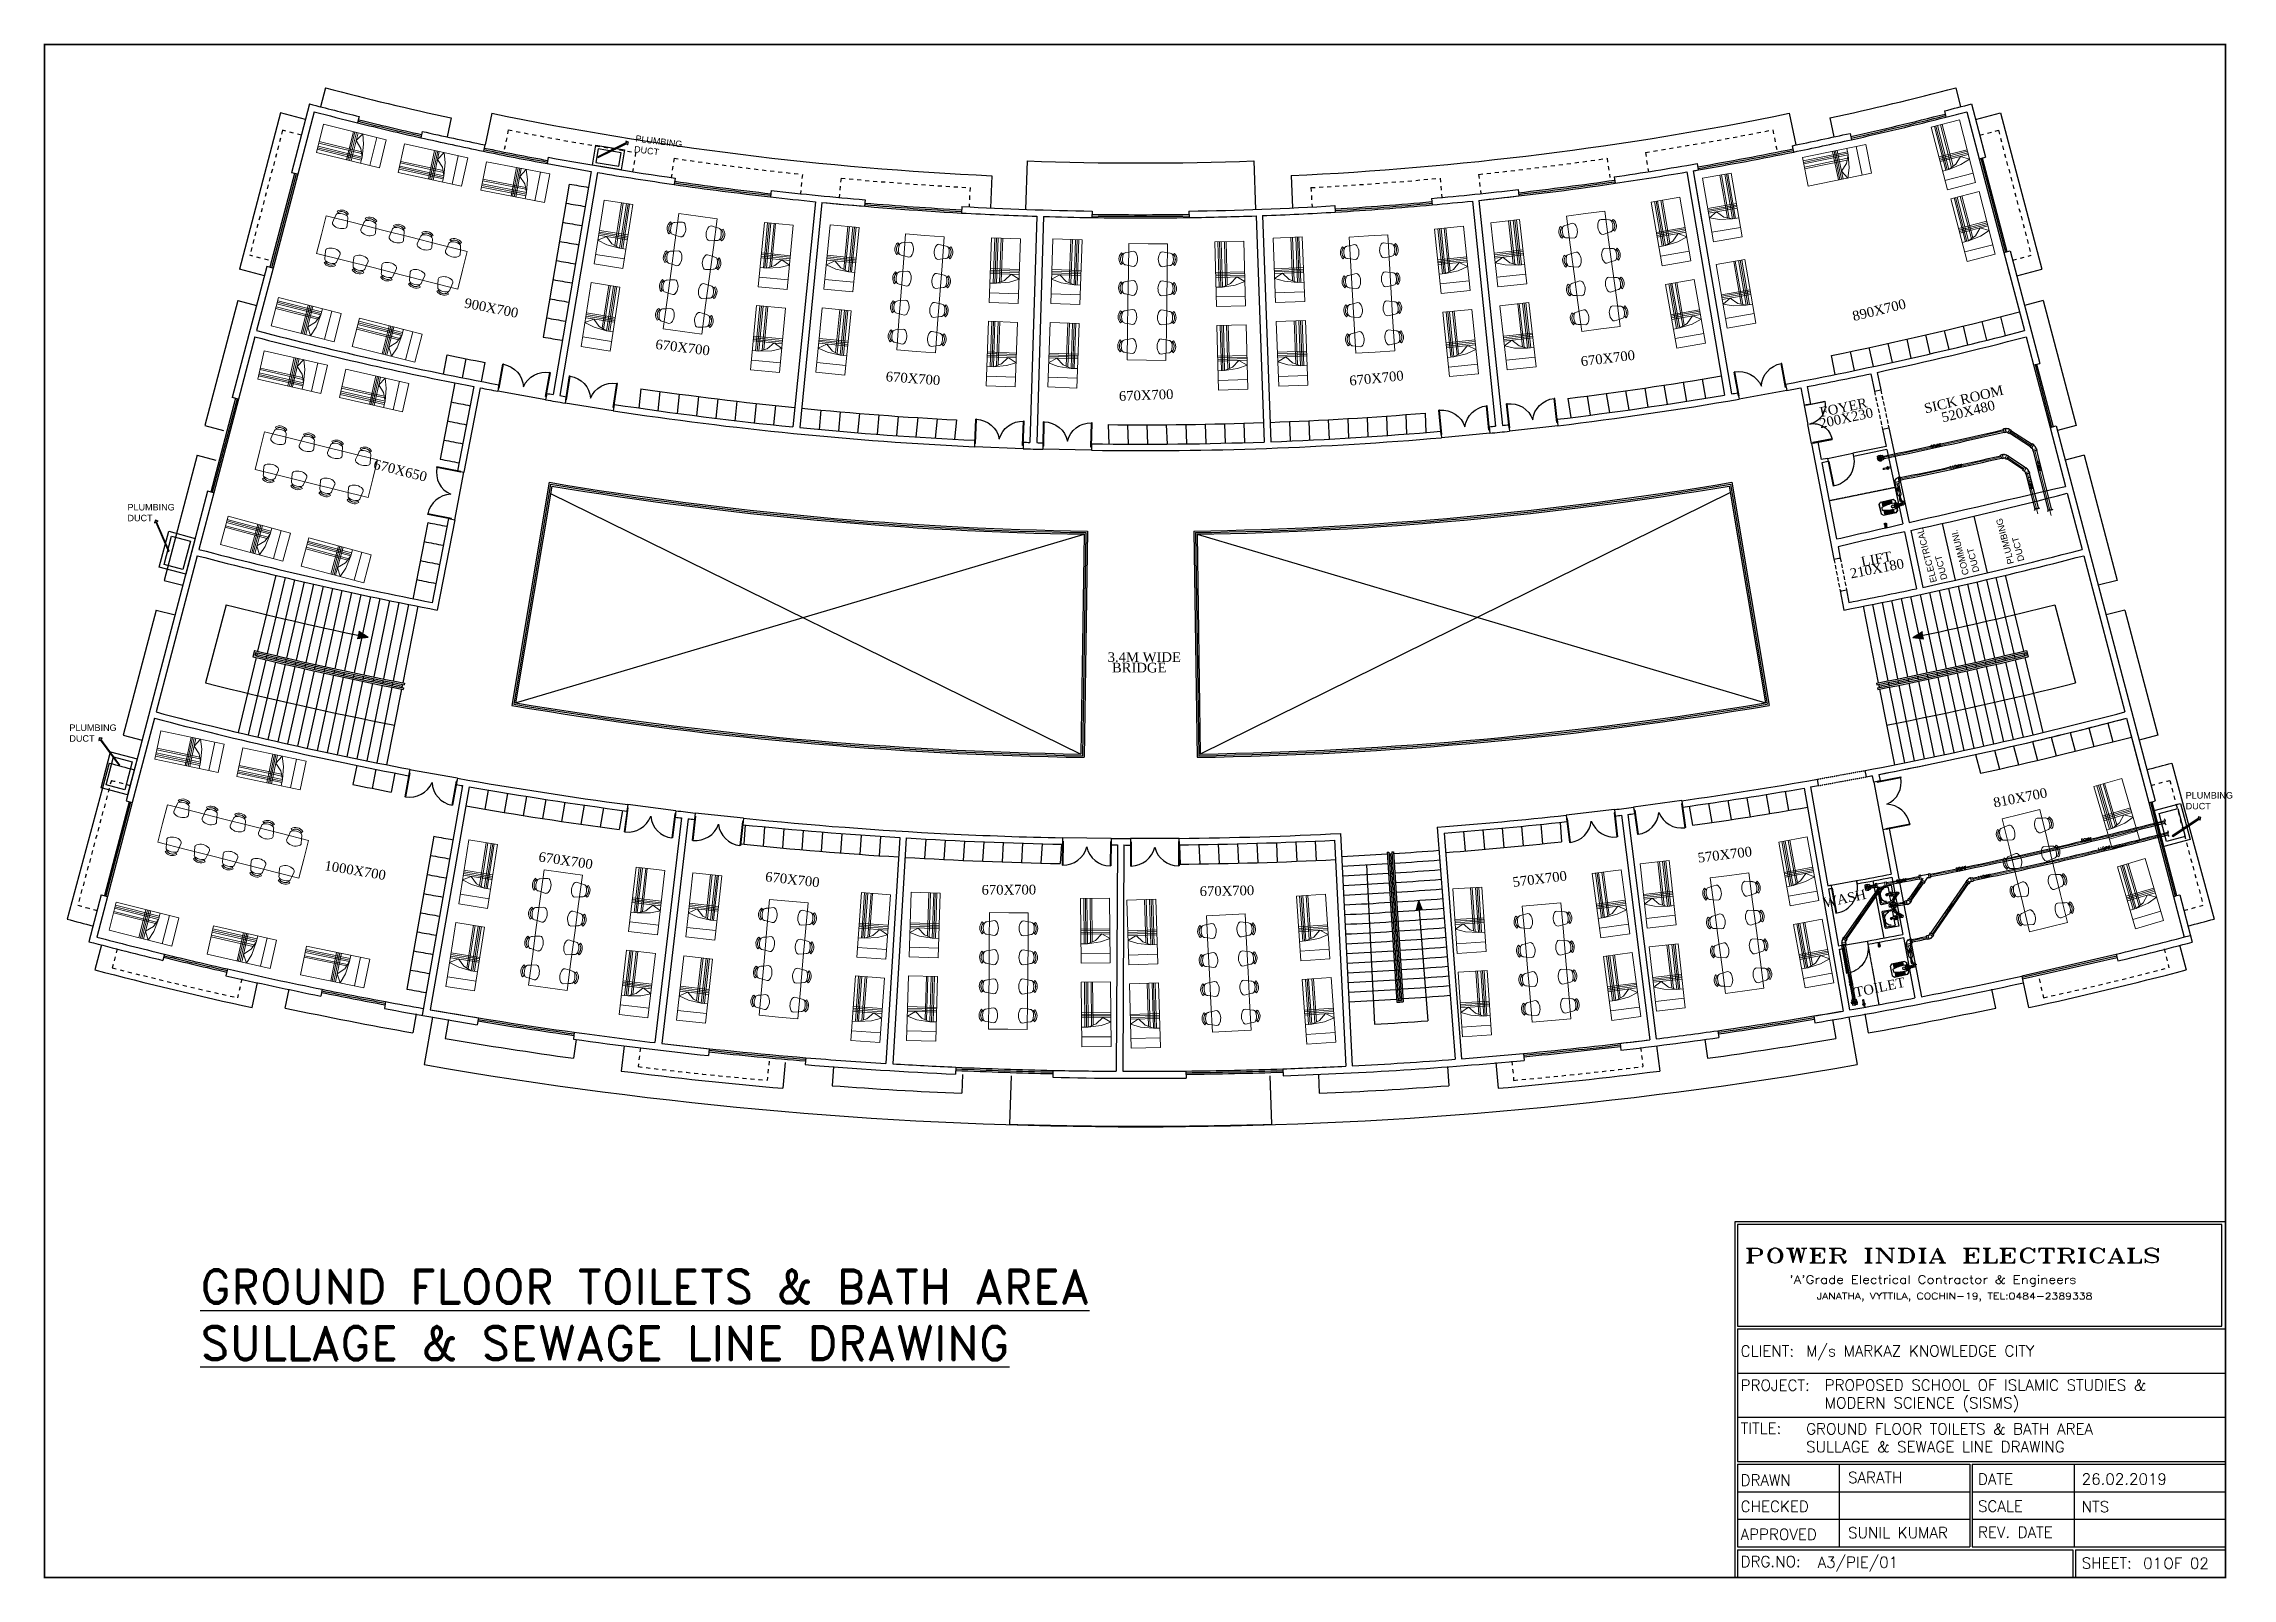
# Model space of a CAD drawing. Header units: metres. Extents: x 159409 to 239023, y 50504 to 95165.
# Drawn here: x 190262 to 197029, y 85110 to 89857 of the extents above; entities that cross this region are included whole.
import ezdxf
from ezdxf.enums import TextEntityAlignment as Align

# ---------------------------------------------------------------- set-up
doc = ezdxf.new("R2010")
doc.units = ezdxf.units.M
doc.header["$MEASUREMENT"] = 0
for name, pattern in [('09.MASON DET$0$HIDDEN', [0.125, 0.0625, -0.0625]), ('CONTINU', [0]), ('DASHED', [0.1875, 0.125, -0.0625]), ('HIDDEN', [0.125, 0.0625, -0.0625]), ('HIDDEN2', [0.1875, 0.125, -0.0625])]:
    doc.linetypes.add(name, pattern=pattern)
for name, color, linetype, lineweight in [('_Annotations', 1, 'Continuous', 25), ('cad-block.com', 7, 'Continuous', 5), ('FURN', 8, 'Continuous', 5), ('RJ- ANGLEValve', 1, 'Continuous', 25), ('RJ- D - TEXT', 7, 'Continuous', 20), ('RJ- DRA- FLOOR TRAP', 8, 'Continuous', 30), ('RJ- DRA-SOIL PIPE', 12, 'Continuous', 30), ('RJ- DRA-WASTE PIPE', 130, 'Continuous', 30), ('RJ- WS- HOT WATER', 12, 'Continuous', 30)]:
    doc.layers.add(name, color=color, linetype=linetype, lineweight=lineweight)
for name, color, linetype in [('A-TEXT', 3, 'Continuous'), ('BRASS', 1, 'Continuous'), ('CON', 2, 'Continuous'), ('PIPE', 4, 'Continuous'), ('SANTEH', 7, 'Continuous'), ('TEXT', 3, 'Continuous')]:
    doc.layers.add(name, color=color, linetype=linetype)
doc.styles.add('DIM', font='times.ttf', dxfattribs={"height": 0.3})
doc.styles.add('RJ', font='romans.shx')
doc.styles.add('ROMAND', font='ROMAND.shx')
doc.styles.add('ROMANT', font='romant', dxfattribs={"width": 0.8, "oblique": 1, "height": 3})
doc.styles.get("Standard").update_dxf_attribs({"font": 'times.ttf', "height": 18})
doc.styles.add('Standard 360', font='arial.ttf')

msp = doc.modelspace()

# ---------------------------------------------------------------- texts
at = {"color": 4, "style": 'ROMAND'}
for s, p in [('CLIENT:', (195508.881, 85795.211)), ('PROJECT:', (195508.881, 85689.521)), ('TITLE:', (195508.881, 85556.585)), ('DRAWN', (195508.881, 85395.984)), ('DATE', (196242.822, 85399.369)), ('CHECKED', (195508.881, 85314.919)), ('SCALE', (196242.822, 85315.468)), ('APPROVED', (195508.881, 85228.364)), ('REV. DATE', (196242.822, 85234.941)), ('DRG.NO:', (195508.881, 85144.279)), ('SHEET:', (196563.503, 85139.549))]:
    msp.add_text(s, height=34.1561, dxfattribs=at).set_placement(p)
at = {"color": 244, "style": 'ROMAND'}
for s, height, p in [('M/s MARKAZ KNOWLEDGE CITY', 34.15611, (195711.558, 85795.898)), ('PROPOSED SCHOOL OF ISLAMIC STUDIES &', 34.15611, (195768.865, 85690.168)), ('MODERN SCIENCE (SISMS)', 34.15611, (195768.865, 85634.976)), ('GROUND FLOOR TOILETS & BATH AREA ', 34.15611, (195711.558, 85554.502)), ('SULLAGE & SEWAGE LINE DRAWING  ', 34.15611, (195711.558, 85499.31)), ('SARATH', 34.1561, (195841.034, 85404.171)), ('26.02.2019', 34.1561, (196563.503, 85399.369)), ('NTS', 34.1561, (196563.503, 85313.979)), ('SUNIL KUMAR', 34.15611, (195841.034, 85233.39)), ('A3/PIE/01', 34.1561, (195747.164, 85141.931)), ('01', 34.1561, (196753.602, 85138.795)), ('   OF 02', 34.1561, (196739.939, 85138.795))]:
    msp.add_text(s, height=height, dxfattribs=at).set_placement(p)
at = {"color": 232, "linetype": 'ByBlock', "insert": (190745.707, 86064.41), "char_height": 105, "attachment_point": 1}
msp.add_mtext_dynamic_manual_height_columns('{\\Fromand|c0;\\L\\C0;GROUND FLOOR TOILETS & BATH AREA \\PSULLAGE & SEWAGE LINE DRAWING }', width=4145.48349, gutter_width=12.5, heights=[0], dxfattribs=at)
at = {"layer": '_Annotations', "char_height": 8.45393, "attachment_point": 1, "style": 'Standard 360'}
for s, insert, rotation in [('{\\H2.3658x;PLUMBING \\PDUCT}', (192092.789, 89574.036, 0.026), 352.7223807), ('{\\H2.3658x; \\PPLUMBING\\PDUCT}', (196302.882, 88236.148, 0.421), 104.7175682), ('{\\H2.3658x;ELECTRICAL \\PDUCT}', (196097.038, 88187.525, 0.421), 104.7175682), ('{\\H2.3658x;COMMUNI.\\PDUCT}', (196195.963, 88210.633, 0.421), 104.7175682)]:
    msp.add_mtext(s, dxfattribs=dict(at, insert=insert, rotation=rotation))
for insert in [(190520.625, 88432.834, 0.842), (190341.011, 87750.845, 0.842), (196885.279, 87541.573, 0.842)]:
    msp.add_mtext('{\\H2.3658x;PLUMBING \\PDUCT}', dxfattribs=dict(at, insert=insert))
at = {"layer": 'A-TEXT'}
for s, rotation, p in [('900X700', 348.9284755, (191645.974, 89039.363, 0.421)), ('890X700', 13.6761891, (195937.125, 89033.133, 0.421)), ('670X700', 352.951623, (192237.392, 88917.298, 0.421)), ('670X700', 6.971922, (195098.263, 88884.014, 0.421)), ('670X700', 355.6354469, (192949.7, 88821.448, 0.421)), ('670X700', 5.8134739, (194382.869, 88822.331, 0.421)), ('SICK ROOM', 13.6761891, (196198.749, 88756.981)), ('670X700', 2.2138609, (193670.63, 88769.774, 0.421)), ('520X480', 13.6761891, (196212.568, 88719.809)), ('670X650', 345.8245505, (191364.205, 88536.729, 0.421)), ('210X180', 11.0715245, (195930.652, 88233.405, 0.421)), ('LIFT', 11.0715245, (195928.69, 88262.735, 0.421)), ('810X700', 11.0715245, (196373.511, 87524.52, 1.263)), ('570X700', 6.971922, (195459.996, 87348.385, 0.421)), ('1000X700', 350.6376123, (191224.844, 87299.609, 0.421)), ('670X700', 351.7873404, (191875.725, 87330.135, 0.421)), ('670X700', 353.5946658, (192576.817, 87271.327, 0.421)), ('670X700', 0.2700168, (193245.983, 87239.701, 0.421)), ('670X700', 1.0474825, (193920.401, 87236.423, 0.421)), ('570X700', 6.971922, (194887.638, 87273.301, 0.421))]:
    msp.add_text(s, height=30, rotation=rotation, dxfattribs=at).set_placement(p, align=Align.MIDDLE)
at = {"layer": 'RJ- D - TEXT', "lineweight": 20, "style": 'RJ', "width": 0.9}
for s, rotation, p in [('90%%CW', 11.9299017, (196097.489, 88604.16, 0.001)), ('110%%CW', 11.9299017, (196155.806, 88539.38)), ('90%%CW', 283.4887848, (196422.126, 88564.921, -0.421)), ('110%%CW', 283.4887848, (196394.296, 88517.133, -0.422)), ('90%%CW', 11.9299017, (196563.207, 87386.051, 0.421)), ('110%%CW', 11.9299017, (196613.512, 87358.208, 0.855)), ('90%%CW', 11.9299017, (196175.667, 87297.045, 0.421)), ('90%%CW', 10.4433984, (195990.899, 87259.751, 0.421)), ('90%%CW', 55.3395517, (196044.282, 87215.952, 0.421)), ('110%%CW', 11.9299017, (196242.91, 87270.784, 0.855)), ('110%%CW', 55.3395517, (196146.312, 87160.766, 0.855)), ('90%%CW', 55.3395517, (195868.862, 87132.4, 0.421)), ('90%%CW', 100.5815313, (195856.475, 86944.217, 0))]:
    msp.add_text(s, height=10, rotation=rotation, dxfattribs=at).set_placement(p)
at = {"layer": 'TEXT', "lineweight": -2, "ltscale": 2, "char_height": 30, "width": 355.21968, "attachment_point": 7, "style": 'DIM'}
for s, insert, rotation in [('{\\C3;FOYER}', (195757.271, 88701.232, 0.421), 11.9655285), ('{\\C3;200X230}', (195756.051, 88666.577, 0.421), 11.9655285), ('{\\C3;3.4M WIDE }', (193551.64, 87943.546, 0.842), 359.9850569), ('{\\C3;BRIDGE}', (193564.781, 87911.324, 0.842), 359.9850569), ('{\\C3;WASH}', (195768.442, 87183.372, 1.715), 11.9655285), ('{\\C3;TOILET}', (195864.638, 86906.392), 11.9655285)]:
    msp.add_mtext(s, dxfattribs=dict(at, insert=insert, rotation=rotation))

# ---------------------------------------------------------------- blocks, each defined once
blk = doc.blocks.new('A$C25933C84')
at = {"linetype": 'Continuous'}
for p, q in [((0, 0.9), (2, 0.9)), ((0, 0), (0, 0.9)), ((0.3, 0.9), (0.3, 0)), ((0.6, 0.7), (0.6, 0.9)), ((0.65, 0.3), (0.6, 0.7)), ((0.7, 0.45), (0.6, 0.7)), ((2, 0.9), (2, 0)), ((0.75, 0), (0.65, 0.3)), ((0.9, 0.25), (0.7, 0.45)), ((0.75, 0), (0.9, 0.25)), ((2, 0), (0, 0))]:
    blk.add_line(p, q, dxfattribs=at)
for p, q in [((0.6, 0.8), (2, 0.8)), ((0.6, 0.75), (2, 0.75)), ((0.6, 0.7), (2, 0.7)), ((0.9, 0), (0.9, 0.9)), ((0.95, 0), (0.95, 0.9)), ((1, 0), (1, 0.9)), ((1.05, 0), (1.05, 0.9)), ((0.64, 0.6), (2, 0.6)), ((0.66, 0.55), (2, 0.55))]:
    blk.add_line(p, q)
blk = doc.blocks.new('d2')
at = {"color": 8, "ltscale": 8}
for p, q in [((-334.226, -186.743, 9945.752), (-334.206, -186.739, 9945.752)), ((-334.082, -187.479, 9945.752), (-334.226, -186.743, 9945.752)), ((-334.062, -187.475, 9945.752), (-334.206, -186.739, 9945.752)), ((-332.772, -186.458, 9945.752), (-332.753, -186.454, 9945.752)), ((-332.628, -187.194, 9945.752), (-332.772, -186.458, 9945.752)), ((-332.609, -187.19, 9945.752), (-332.753, -186.454, 9945.752)), ((-332.753, -186.454, 9945.752), (-332.753, -186.454, 9945.732)), ((-332.753, -186.454, 9945.732), (-332.753, -186.454, 9945.732)), ((-334.063, -187.577, 9945.752), (-332.589, -187.288, 9945.752)), ((-332.628, -187.194, 9945.752), (-332.609, -187.19, 9945.752)), ((-334.082, -187.479, 9945.752), (-334.062, -187.475, 9945.752))]:
    blk.add_line(p, q, dxfattribs=at)
for centre, start, end in [((-334.062, -187.475, 9945.752), 24.14382, 101.09203), ((-332.628, -187.194, 9945.752), 101.09203, 178.04024)]:
    blk.add_arc(centre, 0.75, start, end, dxfattribs=at)
blk = doc.blocks.new('FREGTET')
at = {"layer": 'FURN'}
for p, q in [((-154.994, 109.041, -2766.571), (-155.133, 108.458, -2766.571)), ((-154.118, 108.833, -2766.571), (-154.994, 109.041, -2766.571)), ((-154.732, 108.979, -2766.571), (-154.793, 108.838, -2766.571)), ((-154.698, 109.057, -2766.571), (-154.732, 108.979, -2766.571)), ((-154.698, 109.057, -2766.571), (-154.732, 108.979, -2766.571)), ((-154.66, 109.191, -2766.571), (-154.635, 109.149, -2766.571)), ((-154.66, 109.191, -2766.571), (-154.635, 109.149, -2766.571)), ((-154.617, 109.122, -2766.571), (-154.635, 109.149, -2766.571)), ((-154.617, 109.122, -2766.571), (-154.635, 109.149, -2766.571)), ((-154.369, 109.063, -2766.571), (-154.341, 109.079, -2766.571)), ((-154.369, 109.063, -2766.571), (-154.341, 109.079, -2766.571)), ((-154.3, 109.105, -2766.571), (-154.341, 109.079, -2766.571)), ((-154.3, 109.105, -2766.571), (-154.341, 109.079, -2766.571)), ((-154.331, 108.884, -2766.571), (-154.327, 108.968, -2766.571)), ((-154.331, 108.884, -2766.571), (-154.327, 108.968, -2766.571)), ((-153.784, 108.982, -2766.571), (-153.76, 108.941, -2766.571)), ((-153.784, 108.982, -2766.571), (-153.76, 108.941, -2766.571)), ((-155.271, 107.874, -2766.571), (-155.133, 108.458, -2766.571)), ((-154.34, 108.731, -2766.571), (-154.331, 108.884, -2766.571)), ((-153.243, 108.625, -2766.571), (-154.118, 108.833, -2766.571)), ((-153.856, 108.771, -2766.571), (-153.917, 108.63, -2766.571)), ((-153.822, 108.848, -2766.571), (-153.856, 108.771, -2766.571)), ((-153.822, 108.848, -2766.571), (-153.856, 108.771, -2766.571)), ((-153.742, 108.914, -2766.571), (-153.76, 108.941, -2766.571)), ((-153.742, 108.914, -2766.571), (-153.76, 108.941, -2766.571)), ((-153.493, 108.854, -2766.571), (-153.465, 108.871, -2766.571)), ((-153.493, 108.854, -2766.571), (-153.465, 108.871, -2766.571)), ((-153.425, 108.897, -2766.571), (-153.465, 108.871, -2766.571)), ((-153.425, 108.897, -2766.571), (-153.465, 108.871, -2766.571)), ((-153.464, 108.523, -2766.571), (-153.456, 108.676, -2766.571)), ((-153.456, 108.676, -2766.571), (-153.451, 108.76, -2766.571)), ((-153.456, 108.676, -2766.571), (-153.451, 108.76, -2766.571)), ((-152.367, 108.417, -2766.571), (-153.243, 108.625, -2766.571)), ((-152.98, 108.563, -2766.571), (-153.042, 108.422, -2766.571)), ((-152.946, 108.64, -2766.571), (-152.98, 108.563, -2766.571)), ((-152.946, 108.64, -2766.571), (-152.98, 108.563, -2766.571)), ((-152.908, 108.774, -2766.571), (-152.884, 108.732, -2766.571)), ((-152.908, 108.774, -2766.571), (-152.884, 108.732, -2766.571)), ((-152.866, 108.705, -2766.571), (-152.884, 108.732, -2766.571)), ((-152.866, 108.705, -2766.571), (-152.884, 108.732, -2766.571)), ((-152.618, 108.646, -2766.571), (-152.59, 108.663, -2766.571)), ((-152.618, 108.646, -2766.571), (-152.59, 108.663, -2766.571)), ((-152.549, 108.689, -2766.571), (-152.59, 108.663, -2766.571)), ((-152.549, 108.689, -2766.571), (-152.59, 108.663, -2766.571)), ((-152.589, 108.314, -2766.571), (-152.58, 108.468, -2766.571)), ((-152.58, 108.468, -2766.571), (-152.576, 108.552, -2766.571)), ((-152.58, 108.468, -2766.571), (-152.576, 108.552, -2766.571)), ((-151.491, 108.209, -2766.571), (-152.367, 108.417, -2766.571)), ((-152.105, 108.355, -2766.571), (-152.166, 108.214, -2766.571)), ((-152.071, 108.432, -2766.571), (-152.105, 108.355, -2766.571)), ((-152.071, 108.432, -2766.571), (-152.105, 108.354, -2766.571)), ((-152.033, 108.566, -2766.571), (-152.008, 108.524, -2766.571)), ((-152.033, 108.566, -2766.571), (-152.008, 108.524, -2766.571)), ((-151.991, 108.497, -2766.571), (-152.008, 108.524, -2766.571)), ((-151.991, 108.497, -2766.571), (-152.008, 108.524, -2766.571)), ((-151.742, 108.438, -2766.571), (-151.714, 108.454, -2766.571)), ((-151.742, 108.438, -2766.571), (-151.714, 108.454, -2766.571)), ((-151.674, 108.481, -2766.571), (-151.714, 108.454, -2766.571)), ((-151.674, 108.481, -2766.571), (-151.714, 108.454, -2766.571)), ((-151.705, 108.259, -2766.571), (-151.7, 108.344, -2766.571)), ((-151.705, 108.259, -2766.571), (-151.7, 108.344, -2766.571)), ((-154.396, 107.666, -2766.571), (-155.271, 107.874, -2766.571)), ((-155.04, 107.59, -2766.571), (-154.999, 107.617, -2766.571)), ((-155.04, 107.59, -2766.571), (-154.999, 107.617, -2766.571)), ((-155.014, 107.727, -2766.571), (-155.009, 107.812, -2766.571)), ((-155.014, 107.727, -2766.571), (-155.009, 107.811, -2766.571)), ((-155.009, 107.811, -2766.571), (-155.001, 107.965, -2766.571)), ((-154.971, 107.633, -2766.571), (-154.999, 107.617, -2766.571)), ((-154.971, 107.633, -2766.571), (-154.999, 107.617, -2766.571)), ((-154.609, 107.716, -2766.571), (-154.643, 107.639, -2766.571)), ((-154.609, 107.716, -2766.571), (-154.643, 107.639, -2766.571)), ((-154.547, 107.857, -2766.571), (-154.609, 107.716, -2766.571)), ((-153.52, 107.458, -2766.571), (-154.396, 107.666, -2766.571)), ((-154.138, 107.519, -2766.571), (-154.133, 107.603, -2766.571)), ((-154.138, 107.519, -2766.571), (-154.133, 107.603, -2766.571)), ((-154.133, 107.603, -2766.571), (-154.125, 107.756, -2766.571)), ((-153.672, 107.649, -2766.571), (-153.733, 107.508, -2766.571)), ((-151.63, 107.625, -2766.571), (-151.769, 107.041, -2766.571)), ((-151.713, 108.106, -2766.571), (-151.705, 108.259, -2766.571)), ((-151.63, 107.625, -2766.571), (-151.491, 108.209, -2766.571)), ((-154.723, 107.574, -2766.571), (-154.705, 107.547, -2766.571)), ((-154.723, 107.574, -2766.571), (-154.705, 107.547, -2766.571)), ((-154.681, 107.505, -2766.571), (-154.705, 107.547, -2766.571)), ((-154.681, 107.505, -2766.571), (-154.705, 107.547, -2766.571)), ((-154.164, 107.382, -2766.571), (-154.124, 107.408, -2766.571)), ((-154.164, 107.382, -2766.571), (-154.124, 107.408, -2766.571)), ((-154.096, 107.425, -2766.571), (-154.124, 107.408, -2766.571)), ((-154.096, 107.425, -2766.571), (-154.124, 107.408, -2766.571)), ((-153.847, 107.366, -2766.571), (-153.83, 107.338, -2766.571)), ((-153.847, 107.366, -2766.571), (-153.83, 107.338, -2766.571)), ((-153.805, 107.297, -2766.571), (-153.83, 107.338, -2766.571)), ((-153.805, 107.297, -2766.571), (-153.83, 107.338, -2766.571)), ((-153.733, 107.508, -2766.571), (-153.767, 107.431, -2766.571)), ((-153.733, 107.508, -2766.571), (-153.767, 107.431, -2766.571)), ((-152.645, 107.249, -2766.571), (-153.52, 107.458, -2766.571)), ((-153.289, 107.174, -2766.571), (-153.248, 107.2, -2766.571)), ((-153.289, 107.174, -2766.571), (-153.248, 107.2, -2766.571)), ((-153.262, 107.311, -2766.571), (-153.258, 107.395, -2766.571)), ((-153.262, 107.311, -2766.571), (-153.258, 107.395, -2766.571)), ((-153.258, 107.395, -2766.571), (-153.249, 107.548, -2766.571)), ((-153.22, 107.216, -2766.571), (-153.248, 107.2, -2766.571)), ((-153.22, 107.216, -2766.571), (-153.248, 107.2, -2766.571)), ((-152.972, 107.157, -2766.571), (-152.954, 107.13, -2766.571)), ((-152.972, 107.157, -2766.571), (-152.954, 107.13, -2766.571)), ((-152.93, 107.089, -2766.571), (-152.954, 107.13, -2766.571)), ((-152.93, 107.089, -2766.571), (-152.954, 107.13, -2766.571)), ((-152.858, 107.3, -2766.571), (-152.892, 107.223, -2766.571)), ((-152.858, 107.3, -2766.571), (-152.892, 107.223, -2766.571)), ((-152.796, 107.441, -2766.571), (-152.858, 107.3, -2766.571)), ((-151.769, 107.041, -2766.571), (-152.645, 107.249, -2766.571)), ((-152.413, 106.966, -2766.571), (-152.373, 106.992, -2766.571)), ((-152.413, 106.966, -2766.571), (-152.373, 106.992, -2766.571)), ((-152.387, 107.103, -2766.571), (-152.382, 107.187, -2766.571)), ((-152.387, 107.103, -2766.571), (-152.382, 107.187, -2766.571)), ((-152.382, 107.187, -2766.571), (-152.374, 107.34, -2766.571)), ((-152.345, 107.008, -2766.571), (-152.373, 106.992, -2766.571)), ((-152.345, 107.008, -2766.571), (-152.373, 106.992, -2766.571)), ((-152.096, 106.949, -2766.571), (-152.078, 106.922, -2766.571)), ((-152.096, 106.949, -2766.571), (-152.078, 106.922, -2766.571)), ((-151.982, 107.092, -2766.571), (-152.016, 107.014, -2766.571)), ((-151.982, 107.092, -2766.571), (-152.016, 107.014, -2766.571)), ((-151.921, 107.233, -2766.571), (-151.982, 107.092, -2766.571)), ((-152.054, 106.88, -2766.571), (-152.078, 106.922, -2766.571)), ((-152.054, 106.88, -2766.571), (-152.078, 106.922, -2766.571))]:
    blk.add_line(p, q, dxfattribs=at)
for centre, radius, start, end in [((-154.615, 109.037, -2766.571), 0.0847, 91.51477, 166.62972), ((-154.615, 109.037, -2766.571), 0.0847, 91.51477, 166.62972), ((-154.525, 108.959, -2766.571), 0.268, 33.0269, 120.23254), ((-154.525, 108.959, -2766.571), 0.268, 33.0269, 120.23254), ((-154.525, 108.959, -2766.571), 0.219, 33.0269, 120.23254), ((-154.525, 108.959, -2766.571), 0.219, 46.27751, 120.23254), ((-154.576, 108.746, -2766.571), 0.378, 56.89095, 96.36849), ((-154.576, 108.746, -2766.571), 0.378, 56.89095, 96.36849), ((-154.409, 108.988, -2766.571), 0.0847, 346.62972, 61.74466), ((-154.409, 108.988, -2766.571), 0.0847, 346.62972, 61.74466), ((-153.649, 108.751, -2766.571), 0.268, 33.0269, 120.23254), ((-153.649, 108.751, -2766.571), 0.268, 33.0269, 120.23254), ((-153.649, 108.751, -2766.571), 0.219, 33.0269, 120.23254), ((-153.649, 108.751, -2766.571), 0.219, 46.27751, 120.23254), ((-154.711, 108.819, -2766.571), 0.0847, 166.62972, 224.39877), ((-154.711, 108.819, -2766.571), 0.0847, 166.62972, 224.39877), ((-154.512, 109.013, -2766.571), 0.363, 224.39877, 288.86067), ((-154.512, 109.013, -2766.571), 0.363, 224.39877, 288.86067), ((-154.422, 108.75, -2766.571), 0.0847, 288.86067, 346.62972), ((-154.422, 108.75, -2766.571), 0.0847, 288.86067, 346.62972), ((-153.835, 108.611, -2766.571), 0.0847, 166.62972, 224.39877), ((-153.835, 108.611, -2766.571), 0.0847, 166.62972, 224.39877), ((-153.636, 108.805, -2766.571), 0.363, 224.39877, 288.86067), ((-153.636, 108.805, -2766.571), 0.363, 224.39877, 288.86067), ((-153.74, 108.829, -2766.571), 0.0847, 91.51477, 166.62972), ((-153.74, 108.829, -2766.571), 0.0847, 91.51477, 166.62972), ((-153.7, 108.538, -2766.571), 0.378, 56.89095, 96.36849), ((-153.7, 108.538, -2766.571), 0.378, 56.89095, 96.36849), ((-153.547, 108.542, -2766.571), 0.0847, 288.86067, 346.62972), ((-153.547, 108.542, -2766.571), 0.0847, 288.86067, 346.62972), ((-153.534, 108.78, -2766.571), 0.0847, 346.62972, 61.74466), ((-153.534, 108.78, -2766.571), 0.0847, 346.62972, 61.74466), ((-152.959, 108.403, -2766.571), 0.0847, 166.62972, 224.39877), ((-152.959, 108.403, -2766.571), 0.0847, 166.62972, 224.39877), ((-152.761, 108.597, -2766.571), 0.363, 224.39877, 288.86067), ((-152.761, 108.597, -2766.571), 0.363, 224.39877, 288.86067), ((-152.864, 108.621, -2766.571), 0.0847, 91.51477, 166.62972), ((-152.864, 108.621, -2766.571), 0.0847, 91.51477, 166.62972), ((-152.774, 108.543, -2766.571), 0.268, 33.0269, 120.23254), ((-152.774, 108.543, -2766.571), 0.268, 33.0269, 120.23254), ((-152.774, 108.543, -2766.571), 0.219, 33.0269, 120.23254), ((-152.774, 108.543, -2766.571), 0.219, 46.27751, 120.23254), ((-152.824, 108.33, -2766.571), 0.378, 56.89095, 96.36849), ((-152.824, 108.33, -2766.571), 0.378, 56.89095, 96.36849), ((-152.671, 108.334, -2766.571), 0.0847, 288.86067, 346.62972), ((-152.671, 108.334, -2766.571), 0.0847, 288.86067, 346.62972), ((-152.658, 108.572, -2766.571), 0.0847, 346.62972, 61.74466), ((-152.658, 108.572, -2766.571), 0.0847, 346.62972, 61.74466), ((-151.988, 108.413, -2766.571), 0.0847, 91.51477, 166.62972), ((-151.988, 108.413, -2766.571), 0.0847, 91.51477, 166.62972), ((-151.898, 108.335, -2766.571), 0.268, 33.0269, 120.23254), ((-151.898, 108.335, -2766.571), 0.268, 33.0269, 120.23254), ((-151.898, 108.335, -2766.571), 0.219, 33.0269, 120.23254), ((-151.898, 108.335, -2766.571), 0.219, 46.27751, 120.23254), ((-151.949, 108.122, -2766.571), 0.378, 56.89095, 96.36849), ((-151.949, 108.122, -2766.571), 0.378, 56.89095, 96.36849), ((-151.782, 108.364, -2766.571), 0.0847, 346.62972, 61.74466), ((-151.782, 108.364, -2766.571), 0.0847, 346.62972, 61.74466), ((-154.931, 107.707, -2766.571), 0.0847, 166.62972, 241.74466), ((-154.931, 107.707, -2766.571), 0.0847, 166.62972, 241.74466), ((-154.918, 107.945, -2766.571), 0.0847, 108.86067, 166.62972), ((-154.918, 107.945, -2766.571), 0.0847, 108.86067, 166.62972), ((-154.816, 107.736, -2766.571), 0.219, 213.0269, 300.23254), ((-154.816, 107.736, -2766.571), 0.219, 213.0269, 286.98192), ((-154.765, 107.949, -2766.571), 0.378, 236.89095, 276.36849), ((-154.765, 107.949, -2766.571), 0.378, 236.89095, 276.36849), ((-154.828, 107.682, -2766.571), 0.363, 44.39877, 108.86067), ((-154.828, 107.682, -2766.571), 0.363, 44.39877, 108.86067), ((-154.725, 107.658, -2766.571), 0.0847, 271.51477, 346.62972), ((-154.725, 107.658, -2766.571), 0.0847, 271.51477, 346.62972), ((-154.63, 107.876, -2766.571), 0.0847, 346.62972, 44.39877), ((-154.63, 107.876, -2766.571), 0.0847, 346.62972, 44.39877), ((-154.043, 107.737, -2766.571), 0.0847, 108.86067, 166.62972), ((-154.043, 107.737, -2766.571), 0.0847, 108.86067, 166.62972), ((-153.953, 107.474, -2766.571), 0.363, 44.39877, 108.86067), ((-153.953, 107.474, -2766.571), 0.363, 44.39877, 108.86067), ((-153.754, 107.668, -2766.571), 0.0847, 346.62972, 44.39877), ((-153.754, 107.668, -2766.571), 0.0847, 346.62972, 44.39877), ((-153.167, 107.529, -2766.571), 0.0847, 108.86067, 166.62972), ((-153.167, 107.529, -2766.571), 0.0847, 108.86067, 166.62972), ((-153.077, 107.266, -2766.571), 0.363, 44.39877, 108.86067), ((-153.077, 107.266, -2766.571), 0.363, 44.39877, 108.86067), ((-152.084, 108.194, -2766.571), 0.0847, 166.62972, 224.39877), ((-152.084, 108.194, -2766.571), 0.0847, 166.62972, 224.39877), ((-151.885, 108.389, -2766.571), 0.363, 224.39877, 288.86067), ((-151.885, 108.389, -2766.571), 0.363, 224.39877, 288.86067), ((-151.795, 108.126, -2766.571), 0.0847, 288.86067, 346.62972), ((-151.795, 108.126, -2766.571), 0.0847, 288.86067, 346.62972), ((-154.816, 107.736, -2766.571), 0.268, 213.0269, 300.23254), ((-154.816, 107.736, -2766.571), 0.268, 213.0269, 300.23254), ((-153.94, 107.528, -2766.571), 0.268, 213.0269, 300.23254), ((-153.94, 107.528, -2766.571), 0.268, 213.0269, 300.23254), ((-154.056, 107.499, -2766.571), 0.0847, 166.62972, 241.74466), ((-154.056, 107.499, -2766.571), 0.0847, 166.62972, 241.74466), ((-153.94, 107.528, -2766.571), 0.219, 213.0269, 300.23254), ((-153.94, 107.528, -2766.571), 0.219, 213.0269, 286.98192), ((-153.889, 107.741, -2766.571), 0.378, 236.89095, 276.36849), ((-153.889, 107.741, -2766.571), 0.378, 236.89095, 276.36849), ((-153.85, 107.45, -2766.571), 0.0847, 271.51477, 346.62972), ((-153.85, 107.45, -2766.571), 0.0847, 271.51477, 346.62972), ((-153.064, 107.32, -2766.571), 0.268, 213.0269, 300.23254), ((-153.064, 107.32, -2766.571), 0.268, 213.0269, 300.23254), ((-153.18, 107.291, -2766.571), 0.0847, 166.62972, 241.74466), ((-153.18, 107.291, -2766.571), 0.0847, 166.62972, 241.74466), ((-153.064, 107.32, -2766.571), 0.219, 213.0269, 300.23254), ((-153.064, 107.32, -2766.571), 0.219, 213.0269, 286.98192), ((-153.014, 107.533, -2766.571), 0.378, 236.89095, 276.36849), ((-153.014, 107.533, -2766.571), 0.378, 236.89095, 276.36849), ((-152.974, 107.242, -2766.571), 0.0847, 271.51477, 346.62972), ((-152.974, 107.242, -2766.571), 0.0847, 271.51477, 346.62972), ((-152.879, 107.46, -2766.571), 0.0847, 346.62972, 44.39877), ((-152.879, 107.46, -2766.571), 0.0847, 346.62972, 44.39877), ((-152.189, 107.112, -2766.571), 0.268, 213.0269, 300.23254), ((-152.189, 107.112, -2766.571), 0.268, 213.0269, 300.23254), ((-152.304, 107.083, -2766.571), 0.0847, 166.62972, 241.74466), ((-152.304, 107.083, -2766.571), 0.0847, 166.62972, 241.74466), ((-152.291, 107.321, -2766.571), 0.0847, 108.86067, 166.62972), ((-152.291, 107.321, -2766.571), 0.0847, 108.86067, 166.62972), ((-152.189, 107.112, -2766.571), 0.219, 213.0269, 300.23254), ((-152.189, 107.112, -2766.571), 0.219, 213.0269, 286.98192), ((-152.138, 107.325, -2766.571), 0.378, 236.89095, 276.36849), ((-152.138, 107.325, -2766.571), 0.378, 236.89095, 276.36849), ((-152.202, 107.058, -2766.571), 0.363, 44.39877, 108.86067), ((-152.202, 107.058, -2766.571), 0.363, 44.39877, 108.86067), ((-152.098, 107.034, -2766.571), 0.0847, 271.51477, 346.62972), ((-152.098, 107.034, -2766.571), 0.0847, 271.51477, 346.62972), ((-152.003, 107.252, -2766.571), 0.0847, 346.62972, 44.39877), ((-152.003, 107.252, -2766.571), 0.0847, 346.62972, 44.39877)]:
    blk.add_arc(centre, radius, start, end, dxfattribs=at)
blk = doc.blocks.new('xfgdz')
at = {"layer": 'FURN'}
for p, q in [((146387.1, -13125.6, 0.4), (146384.7, -13129.8, 0.4)), ((146387.1, -13125.6, 0.4), (146384.7, -13129.8, 0.4)), ((146121.3, -13198.8, 0.4), (146123, -13196.1, 0.4)), ((146121.3, -13198.8, 0.4), (146123, -13196.1, 0.4)), ((146125.4, -13191.8, 0.4), (146123, -13196.1, 0.4)), ((146125.4, -13191.8, 0.4), (146123, -13196.1, 0.4)), ((146159, -13206.3, 0.4), (146246.3, -13184.2, 0.4)), ((146176.8, -13178.8, 0.4), (146180.9, -13181.4, 0.4)), ((146176.8, -13178.8, 0.4), (146180.9, -13181.4, 0.4)), ((146180.2, -13200.9, 0.4), (146179.7, -13192.4, 0.4)), ((146180.2, -13200.9, 0.4), (146179.7, -13192.4, 0.4)), ((146183.8, -13183, 0.4), (146180.9, -13181.4, 0.4)), ((146183.8, -13183, 0.4), (146180.9, -13181.4, 0.4)), ((146208.5, -13176.7, 0.4), (146210.2, -13174, 0.4)), ((146208.5, -13176.7, 0.4), (146210.2, -13174, 0.4)), ((146212.6, -13169.8, 0.4), (146210.2, -13174, 0.4)), ((146212.6, -13169.8, 0.4), (146210.2, -13174, 0.4)), ((146216.6, -13183.1, 0.4), (146220.1, -13190.8, 0.4)), ((146216.6, -13183.1, 0.4), (146220.1, -13190.8, 0.4)), ((146220.1, -13190.8, 0.4), (146226.5, -13204.8, 0.4)), ((146246.3, -13184.2, 0.4), (146333.5, -13162.1, 0.4)), ((146264.1, -13156.7, 0.4), (146268.2, -13159.3, 0.4)), ((146264.1, -13156.7, 0.4), (146268.2, -13159.3, 0.4)), ((146267.5, -13178.8, 0.4), (146266.9, -13170.4, 0.4)), ((146267.5, -13178.8, 0.4), (146266.9, -13170.4, 0.4)), ((146268.6, -13194.1, 0.4), (146267.5, -13178.8, 0.4)), ((146271, -13160.9, 0.4), (146268.2, -13159.3, 0.4)), ((146271, -13160.9, 0.4), (146268.2, -13159.3, 0.4)), ((146295.7, -13154.6, 0.4), (146297.5, -13151.9, 0.4)), ((146295.7, -13154.6, 0.4), (146297.5, -13151.9, 0.4)), ((146299.9, -13147.7, 0.4), (146297.5, -13151.9, 0.4)), ((146299.9, -13147.7, 0.4), (146297.5, -13151.9, 0.4)), ((146303.9, -13161, 0.4), (146307.4, -13168.7, 0.4)), ((146303.9, -13161, 0.4), (146307.4, -13168.7, 0.4)), ((146307.4, -13168.7, 0.4), (146313.7, -13182.7, 0.4)), ((146333.5, -13162.1, 0.4), (146420.8, -13140, 0.4)), ((146351.3, -13134.6, 0.4), (146355.4, -13137.2, 0.4)), ((146351.3, -13134.6, 0.4), (146355.4, -13137.2, 0.4)), ((146354.7, -13156.7, 0.4), (146354.2, -13148.3, 0.4)), ((146354.7, -13156.7, 0.4), (146354.2, -13148.3, 0.4)), ((146355.8, -13172, 0.4), (146354.7, -13156.7, 0.4)), ((146358.2, -13138.8, 0.4), (146355.4, -13137.2, 0.4)), ((146358.2, -13138.8, 0.4), (146355.4, -13137.2, 0.4)), ((146383, -13132.5, 0.4), (146384.7, -13129.8, 0.4)), ((146383, -13132.5, 0.4), (146384.7, -13129.8, 0.4)), ((146391.1, -13138.9, 0.4), (146394.6, -13146.6, 0.4)), ((146391.1, -13138.9, 0.4), (146394.6, -13146.6, 0.4)), ((146394.6, -13146.6, 0.4), (146401, -13160.6, 0.4)), ((146420.8, -13140, 0.4), (146435.5, -13198.2, 0.4)), ((145984.5, -13250.5, 0.4), (146071.8, -13228.4, 0.4)), ((145999.2, -13308.6, 0.4), (145984.5, -13250.5, 0.4)), ((146002.3, -13223, 0.4), (146006.4, -13225.6, 0.4)), ((146002.3, -13223, 0.4), (146006.4, -13225.6, 0.4)), ((146005.8, -13245.1, 0.4), (146005.2, -13236.6, 0.4)), ((146005.8, -13245.1, 0.4), (146005.2, -13236.6, 0.4)), ((146006.8, -13260.4, 0.4), (146005.8, -13245.1, 0.4)), ((146009.3, -13227.1, 0.4), (146006.4, -13225.6, 0.4)), ((146009.3, -13227.1, 0.4), (146006.4, -13225.6, 0.4)), ((146034, -13220.9, 0.4), (146035.7, -13218.2, 0.4)), ((146034, -13220.9, 0.4), (146035.7, -13218.2, 0.4)), ((146038.1, -13213.9, 0.4), (146035.7, -13218.2, 0.4)), ((146038.1, -13213.9, 0.4), (146035.7, -13218.2, 0.4)), ((146042.1, -13227.3, 0.4), (146045.6, -13235, 0.4)), ((146042.1, -13227.3, 0.4), (146045.6, -13235, 0.4)), ((146045.6, -13235, 0.4), (146052, -13248.9, 0.4)), ((146071.8, -13228.4, 0.4), (146159, -13206.3, 0.4)), ((146089.6, -13200.9, 0.4), (146093.7, -13203.5, 0.4)), ((146089.6, -13200.9, 0.4), (146093.7, -13203.5, 0.4)), ((146093, -13223, 0.4), (146092.4, -13214.5, 0.4)), ((146093, -13223, 0.4), (146092.4, -13214.5, 0.4)), ((146093, -13223, 0.4), (146092.4, -13214.5, 0.4)), ((146093, -13223, 0.4), (146092.4, -13214.5, 0.4)), ((146094.1, -13238.3, 0.4), (146093, -13223, 0.4)), ((146096.5, -13205.1, 0.4), (146093.7, -13203.5, 0.4)), ((146096.5, -13205.1, 0.4), (146093.7, -13203.5, 0.4)), ((146129.4, -13205.2, 0.4), (146132.9, -13212.9, 0.4)), ((146129.4, -13205.2, 0.4), (146132.9, -13212.9, 0.4)), ((146132.9, -13212.9, 0.4), (146139.2, -13226.9, 0.4)), ((146181.3, -13216.2, 0.4), (146180.2, -13200.9, 0.4)), ((146363, -13278.4, 0.4), (146450.2, -13256.3, 0.4)), ((146377.8, -13259.1, 0.4), (146384.2, -13273, 0.4)), ((146424.1, -13263, 0.4), (146423, -13247.7, 0.4)), ((146424.6, -13271.4, 0.4), (146424.1, -13262.9, 0.4)), ((146424.6, -13271.4, 0.4), (146424.1, -13263, 0.4)), ((146450.2, -13256.3, 0.4), (146435.5, -13198.2, 0.4)), ((145999.2, -13308.6, 0.4), (146014, -13366.8, 0.4)), ((146014, -13366.8, 0.4), (146188.5, -13322.6, 0.4)), ((146116.1, -13325.4, 0.4), (146122.5, -13339.3, 0.4)), ((146162.3, -13329.2, 0.4), (146161.3, -13313.9, 0.4)), ((146162.9, -13337.7, 0.4), (146162.3, -13329.2, 0.4)), ((146162.9, -13337.7, 0.4), (146162.3, -13329.2, 0.4)), ((146188.5, -13322.6, 0.4), (146275.7, -13300.5, 0.4)), ((146203.4, -13303.3, 0.4), (146209.7, -13317.2, 0.4)), ((146209.7, -13317.2, 0.4), (146213.2, -13324.9, 0.4)), ((146209.7, -13317.2, 0.4), (146213.2, -13324.9, 0.4)), ((146221.3, -13331.3, 0.4), (146219.6, -13334.1, 0.4)), ((146221.3, -13331.3, 0.4), (146219.6, -13334.1, 0.4)), ((146246.1, -13325.1, 0.4), (146248.9, -13326.6, 0.4)), ((146246.1, -13325.1, 0.4), (146248.9, -13326.6, 0.4)), ((146249.6, -13307.1, 0.4), (146248.5, -13291.8, 0.4)), ((146253, -13329.2, 0.4), (146248.9, -13326.6, 0.4)), ((146253, -13329.2, 0.4), (146248.9, -13326.6, 0.4)), ((146250.2, -13315.6, 0.4), (146249.6, -13307.1, 0.4)), ((146250.2, -13315.6, 0.4), (146249.6, -13307.1, 0.4)), ((146275.7, -13300.5, 0.4), (146363, -13278.4, 0.4)), ((146290.6, -13281.2, 0.4), (146296.9, -13295.1, 0.4)), ((146296.9, -13295.1, 0.4), (146300.5, -13302.8, 0.4)), ((146296.9, -13295.1, 0.4), (146300.5, -13302.8, 0.4)), ((146304.4, -13316.2, 0.4), (146306.8, -13312, 0.4)), ((146304.4, -13316.2, 0.4), (146306.8, -13312, 0.4)), ((146308.6, -13309.2, 0.4), (146306.8, -13312, 0.4)), ((146308.6, -13309.2, 0.4), (146306.8, -13312, 0.4)), ((146333.3, -13303, 0.4), (146336.1, -13304.5, 0.4)), ((146333.3, -13303, 0.4), (146336.1, -13304.5, 0.4)), ((146336.8, -13285, 0.4), (146335.8, -13269.7, 0.4)), ((146340.2, -13307.1, 0.4), (146336.1, -13304.5, 0.4)), ((146340.2, -13307.1, 0.4), (146336.1, -13304.5, 0.4)), ((146337.4, -13293.5, 0.4), (146336.8, -13285, 0.4)), ((146337.4, -13293.5, 0.4), (146336.8, -13285, 0.4)), ((146384.2, -13273, 0.4), (146387.7, -13280.8, 0.4)), ((146384.2, -13273, 0.4), (146387.7, -13280.8, 0.4)), ((146391.7, -13294.1, 0.4), (146394.1, -13289.9, 0.4)), ((146391.7, -13294.1, 0.4), (146394.1, -13289.9, 0.4)), ((146395.8, -13287.1, 0.4), (146394.1, -13289.9, 0.4)), ((146395.8, -13287.1, 0.4), (146394.1, -13289.9, 0.4)), ((146420.6, -13280.9, 0.4), (146423.4, -13282.5, 0.4)), ((146420.6, -13280.9, 0.4), (146423.4, -13282.5, 0.4)), ((146427.5, -13285, 0.4), (146423.4, -13282.5, 0.4)), ((146427.5, -13285, 0.4), (146423.4, -13282.5, 0.4)), ((146028.9, -13347.4, 0.4), (146035.2, -13361.4, 0.4)), ((146035.2, -13361.4, 0.4), (146038.7, -13369.1, 0.4)), ((146035.2, -13361.4, 0.4), (146038.7, -13369.1, 0.4)), ((146042.7, -13382.5, 0.4), (146045.1, -13378.2, 0.4)), ((146042.7, -13382.5, 0.4), (146045.1, -13378.2, 0.4)), ((146046.8, -13375.5, 0.4), (146045.1, -13378.2, 0.4)), ((146046.8, -13375.5, 0.4), (146045.1, -13378.2, 0.4)), ((146071.6, -13369.2, 0.4), (146074.4, -13370.8, 0.4)), ((146071.6, -13369.2, 0.4), (146074.4, -13370.8, 0.4)), ((146075.1, -13351.3, 0.4), (146074, -13336, 0.4)), ((146078.5, -13373.4, 0.4), (146074.4, -13370.8, 0.4)), ((146078.5, -13373.4, 0.4), (146074.4, -13370.8, 0.4)), ((146075.7, -13359.8, 0.4), (146075.1, -13351.3, 0.4)), ((146075.7, -13359.8, 0.4), (146075.1, -13351.3, 0.4)), ((146122.5, -13339.3, 0.4), (146126, -13347, 0.4)), ((146122.5, -13339.3, 0.4), (146126, -13347, 0.4)), ((146129.9, -13360.4, 0.4), (146132.3, -13356.2, 0.4)), ((146129.9, -13360.4, 0.4), (146132.3, -13356.2, 0.4)), ((146134.1, -13353.4, 0.4), (146132.3, -13356.2, 0.4)), ((146134.1, -13353.4, 0.4), (146132.3, -13356.2, 0.4)), ((146158.8, -13347.2, 0.4), (146161.7, -13348.7, 0.4)), ((146158.8, -13347.2, 0.4), (146161.7, -13348.7, 0.4)), ((146165.7, -13351.3, 0.4), (146161.7, -13348.7, 0.4)), ((146165.7, -13351.3, 0.4), (146161.7, -13348.7, 0.4)), ((146217.2, -13338.3, 0.4), (146219.6, -13334.1, 0.4)), ((146217.2, -13338.3, 0.4), (146219.6, -13334.1, 0.4))]:
    blk.add_line(p, q, dxfattribs=at)
for centre, radius, start, end in [((146374, -13148.9, 0.4), 26.8, 60.60542, 147.81106), ((146374, -13148.9, 0.4), 26.8, 60.60542, 147.81106), ((146374, -13148.9, 0.4), 21.9, 60.60542, 147.81106), ((146374, -13148.9, 0.4), 21.9, 60.60542, 134.56044), ((146112.2, -13215.2, 0.4), 26.8, 60.60542, 147.81106), ((146112.2, -13215.2, 0.4), 26.8, 60.60542, 147.81106), ((146112.2, -13215.2, 0.4), 21.9, 60.60542, 147.81106), ((146112.2, -13215.2, 0.4), 21.9, 60.60542, 134.56044), ((146199.5, -13193.1, 0.4), 26.8, 60.60542, 147.81106), ((146199.5, -13193.1, 0.4), 26.8, 60.60542, 147.81106), ((146187.9, -13190.4, 0.4), 8.47, 119.09329, 194.20824), ((146187.9, -13190.4, 0.4), 8.47, 119.09329, 194.20824), ((146199.5, -13193.1, 0.4), 21.9, 60.60542, 147.81106), ((146204.9, -13214.3, 0.4), 37.8, 84.46947, 123.94701), ((146204.9, -13214.3, 0.4), 37.8, 84.46947, 123.94701), ((146199.5, -13193.1, 0.4), 21.9, 60.60542, 134.56044), ((146208.4, -13185.2, 0.4), 8.47, 14.20824, 89.32318), ((146208.4, -13185.2, 0.4), 8.47, 14.20824, 89.32318), ((146286.7, -13171, 0.4), 26.8, 60.60542, 147.81106), ((146286.7, -13171, 0.4), 26.8, 60.60542, 147.81106), ((146275.1, -13168.3, 0.4), 8.47, 119.09329, 194.20824), ((146275.1, -13168.3, 0.4), 8.47, 119.09329, 194.20824), ((146286.7, -13171, 0.4), 21.9, 60.60542, 147.81106), ((146276.8, -13192, 0.4), 8.47, 194.20824, 251.97729), ((146276.8, -13192, 0.4), 8.47, 194.20824, 251.97729), ((146292.1, -13192.2, 0.4), 37.8, 84.46947, 123.94701), ((146292.1, -13192.2, 0.4), 37.8, 84.46947, 123.94701), ((146286.7, -13171, 0.4), 21.9, 60.60542, 134.56044), ((146285.4, -13165.6, 0.4), 36.3, 251.97729, 316.43919), ((146285.4, -13165.6, 0.4), 36.3, 251.97729, 316.43919), ((146295.6, -13163.1, 0.4), 8.47, 14.20824, 89.32318), ((146295.6, -13163.1, 0.4), 8.47, 14.20824, 89.32318), ((146305.5, -13184.8, 0.4), 8.47, 316.43919, 14.20824), ((146305.5, -13184.8, 0.4), 8.47, 316.43919, 14.20824), ((146362.4, -13146.2, 0.4), 8.47, 119.09329, 194.20824), ((146362.4, -13146.2, 0.4), 8.47, 119.09329, 194.20824), ((146364, -13169.9, 0.4), 8.47, 194.20824, 251.97729), ((146364, -13169.9, 0.4), 8.47, 194.20824, 251.97729), ((146379.4, -13170.1, 0.4), 37.8, 84.46947, 123.94701), ((146379.4, -13170.1, 0.4), 37.8, 84.46947, 123.94701), ((146372.6, -13143.5, 0.4), 36.3, 251.97729, 316.43919), ((146372.6, -13143.5, 0.4), 36.3, 251.97729, 316.43919), ((146382.9, -13141, 0.4), 8.47, 14.20824, 89.32318), ((146382.9, -13141, 0.4), 8.47, 14.20824, 89.32318), ((146392.7, -13162.7, 0.4), 8.47, 316.43919, 14.20824), ((146392.7, -13162.7, 0.4), 8.47, 316.43919, 14.20824), ((146025, -13237.3, 0.4), 26.8, 60.60542, 147.81106), ((146025, -13237.3, 0.4), 26.8, 60.60542, 147.81106), ((146013.4, -13234.5, 0.4), 8.47, 119.09329, 194.20824), ((146013.4, -13234.5, 0.4), 8.47, 119.09329, 194.20824), ((146025, -13237.3, 0.4), 21.9, 60.60542, 147.81106), ((146015, -13258.3, 0.4), 8.47, 194.20824, 251.97729), ((146015, -13258.3, 0.4), 8.47, 194.20824, 251.97729), ((146030.4, -13258.5, 0.4), 37.8, 84.46947, 123.94701), ((146030.4, -13258.5, 0.4), 37.8, 84.46947, 123.94701), ((146025, -13237.3, 0.4), 21.9, 60.60542, 134.56044), ((146023.6, -13231.9, 0.4), 36.3, 251.97729, 316.43919), ((146023.6, -13231.9, 0.4), 36.3, 251.97729, 316.43919), ((146033.9, -13229.4, 0.4), 8.47, 14.20824, 89.32318), ((146033.9, -13229.4, 0.4), 8.47, 14.20824, 89.32318), ((146043.8, -13251, 0.4), 8.47, 316.43919, 14.20824), ((146043.8, -13251, 0.4), 8.47, 316.43919, 14.20824), ((146100.6, -13212.5, 0.4), 8.47, 119.09329, 194.20824), ((146100.6, -13212.5, 0.4), 8.47, 119.09329, 194.20824), ((146102.3, -13236.2, 0.4), 8.47, 194.20824, 251.97729), ((146102.3, -13236.2, 0.4), 8.47, 194.20824, 251.97729), ((146117.6, -13236.4, 0.4), 37.8, 84.46947, 123.94701), ((146117.6, -13236.4, 0.4), 37.8, 84.46947, 123.94701), ((146110.9, -13209.8, 0.4), 36.3, 251.97729, 316.43919), ((146110.9, -13209.8, 0.4), 36.3, 251.97729, 316.43919), ((146121.2, -13207.3, 0.4), 8.47, 14.20824, 89.32318), ((146121.2, -13207.3, 0.4), 8.47, 14.20824, 89.32318), ((146131, -13228.9, 0.4), 8.47, 316.43919, 14.20824), ((146131, -13228.9, 0.4), 8.47, 316.43919, 14.20824), ((146189.5, -13214.1, 0.4), 8.47, 194.20824, 251.97729), ((146189.5, -13214.1, 0.4), 8.47, 194.20824, 251.97729), ((146198.1, -13187.7, 0.4), 36.3, 251.97729, 316.43919), ((146198.1, -13187.7, 0.4), 36.3, 251.97729, 316.43919), ((146218.3, -13206.8, 0.4), 8.47, 316.43919, 14.20824), ((146218.3, -13206.8, 0.4), 8.47, 316.43919, 14.20824), ((146318.9, -13298.3, 0.4), 36.3, 71.97729, 136.43919), ((146318.9, -13298.3, 0.4), 36.3, 71.97729, 136.43919), ((146327.5, -13271.8, 0.4), 8.47, 14.20824, 71.97729), ((146327.5, -13271.8, 0.4), 8.47, 14.20824, 71.97729), ((146386.1, -13257, 0.4), 8.47, 136.43919, 194.20824), ((146386.1, -13257, 0.4), 8.47, 136.43919, 194.20824), ((146406.2, -13276.2, 0.4), 36.3, 71.97729, 136.43919), ((146406.2, -13276.2, 0.4), 36.3, 71.97729, 136.43919), ((146414.8, -13249.7, 0.4), 8.47, 14.20824, 71.97729), ((146414.8, -13249.7, 0.4), 8.47, 14.20824, 71.97729), ((146057.2, -13364.5, 0.4), 36.3, 71.97729, 136.43919), ((146057.2, -13364.5, 0.4), 36.3, 71.97729, 136.43919), ((146065.8, -13338.1, 0.4), 8.47, 14.20824, 71.97729), ((146065.8, -13338.1, 0.4), 8.47, 14.20824, 71.97729), ((146124.3, -13323.3, 0.4), 8.47, 136.43919, 194.20824), ((146124.3, -13323.3, 0.4), 8.47, 136.43919, 194.20824), ((146144.5, -13342.4, 0.4), 36.3, 71.97729, 136.43919), ((146144.5, -13342.4, 0.4), 36.3, 71.97729, 136.43919), ((146153.1, -13316, 0.4), 8.47, 14.20824, 71.97729), ((146153.1, -13316, 0.4), 8.47, 14.20824, 71.97729), ((146211.6, -13301.2, 0.4), 8.47, 136.43919, 194.20824), ((146211.6, -13301.2, 0.4), 8.47, 136.43919, 194.20824), ((146231.7, -13320.3, 0.4), 36.3, 71.97729, 136.43919), ((146231.7, -13320.3, 0.4), 36.3, 71.97729, 136.43919), ((146221.4, -13322.9, 0.4), 8.47, 194.20824, 269.32318), ((146221.4, -13322.9, 0.4), 8.47, 194.20824, 269.32318), ((146230.3, -13315, 0.4), 26.8, 240.60542, 327.81106), ((146230.3, -13315, 0.4), 26.8, 240.60542, 327.81106), ((146230.3, -13315, 0.4), 21.9, 240.60542, 327.81106), ((146225, -13293.7, 0.4), 37.8, 264.46947, 303.94701), ((146225, -13293.7, 0.4), 37.8, 264.46947, 303.94701), ((146230.3, -13315, 0.4), 21.9, 253.85604, 327.81106), ((146240.3, -13293.9, 0.4), 8.47, 14.20824, 71.97729), ((146240.3, -13293.9, 0.4), 8.47, 14.20824, 71.97729), ((146241.9, -13317.7, 0.4), 8.47, 299.09329, 14.20824), ((146241.9, -13317.7, 0.4), 8.47, 299.09329, 14.20824), ((146298.8, -13279.1, 0.4), 8.47, 136.43919, 194.20824), ((146298.8, -13279.1, 0.4), 8.47, 136.43919, 194.20824), ((146308.7, -13300.8, 0.4), 8.47, 194.20824, 269.32318), ((146308.7, -13300.8, 0.4), 8.47, 194.20824, 269.32318), ((146317.6, -13292.9, 0.4), 26.8, 240.60542, 327.81106), ((146317.6, -13292.9, 0.4), 26.8, 240.60542, 327.81106), ((146317.6, -13292.9, 0.4), 21.9, 240.60542, 327.81106), ((146312.2, -13271.6, 0.4), 37.8, 264.46947, 303.94701), ((146312.2, -13271.6, 0.4), 37.8, 264.46947, 303.94701), ((146317.6, -13292.9, 0.4), 21.9, 253.85604, 327.81106), ((146329.2, -13295.6, 0.4), 8.47, 299.09329, 14.20824), ((146329.2, -13295.6, 0.4), 8.47, 299.09329, 14.20824), ((146395.9, -13278.7, 0.4), 8.47, 194.20824, 269.32318), ((146395.9, -13278.7, 0.4), 8.47, 194.20824, 269.32318), ((146404.8, -13270.8, 0.4), 26.8, 240.60542, 327.81106), ((146404.8, -13270.8, 0.4), 26.8, 240.60542, 327.81106), ((146404.8, -13270.8, 0.4), 21.9, 240.60542, 327.81106), ((146399.5, -13249.5, 0.4), 37.8, 264.46947, 303.94701), ((146399.5, -13249.5, 0.4), 37.8, 264.46947, 303.94701), ((146404.8, -13270.8, 0.4), 21.9, 253.85604, 327.81106), ((146416.4, -13273.5, 0.4), 8.47, 299.09329, 14.20824), ((146416.4, -13273.5, 0.4), 8.47, 299.09329, 14.20824), ((146037.1, -13345.4, 0.4), 8.47, 136.43919, 194.20824), ((146037.1, -13345.4, 0.4), 8.47, 136.43919, 194.20824), ((146046.9, -13367, 0.4), 8.47, 194.20824, 269.32318), ((146046.9, -13367, 0.4), 8.47, 194.20824, 269.32318), ((146055.8, -13359.1, 0.4), 26.8, 240.60542, 327.81106), ((146055.8, -13359.1, 0.4), 26.8, 240.60542, 327.81106), ((146055.8, -13359.1, 0.4), 21.9, 240.60542, 327.81106), ((146050.5, -13337.9, 0.4), 37.8, 264.46947, 303.94701), ((146050.5, -13337.9, 0.4), 37.8, 264.46947, 303.94701), ((146055.8, -13359.1, 0.4), 21.9, 253.85604, 327.81106), ((146067.5, -13361.8, 0.4), 8.47, 299.09329, 14.20824), ((146067.5, -13361.8, 0.4), 8.47, 299.09329, 14.20824), ((146134.2, -13345, 0.4), 8.47, 194.20824, 269.32318), ((146134.2, -13345, 0.4), 8.47, 194.20824, 269.32318), ((146143.1, -13337, 0.4), 26.8, 240.60542, 327.81106), ((146143.1, -13337, 0.4), 26.8, 240.60542, 327.81106), ((146143.1, -13337, 0.4), 21.9, 240.60542, 327.81106), ((146137.7, -13315.8, 0.4), 37.8, 264.46947, 303.94701), ((146137.7, -13315.8, 0.4), 37.8, 264.46947, 303.94701), ((146143.1, -13337, 0.4), 21.9, 253.85604, 327.81106), ((146154.7, -13339.8, 0.4), 8.47, 299.09329, 14.20824), ((146154.7, -13339.8, 0.4), 8.47, 299.09329, 14.20824)]:
    blk.add_arc(centre, radius, start, end, dxfattribs=at)
blk = doc.blocks.new('xfggsdr')
at = {"extrusion": (3.15e-14, 5.7e-15, -1), "xscale": 99.99999999999996, "yscale": 99.99999999999996, "zscale": -100, "rotation": 275.7220156941657}
blk.add_blockref('FREGTET', (-154932.6, -31689.1, -276657.1), dxfattribs=at)
at = {"layer": 'FURN', "extrusion": (-1.83e-14, -1.1e-15, -1), "xscale": -99.99999999999996, "yscale": 99.99999999999996, "zscale": -99.99999999999996, "rotation": 261.1379053757277}
for p in [(-146010.8, -15268.6, 0), (-146050.6, -15524, 0)]:
    blk.add_blockref('A$C25933C84', p, dxfattribs=at)
at = {"layer": 'FURN', "extrusion": (1.79e-14, 3.8e-15, -1), "xscale": 99.99999999999994, "yscale": 99.99999999999994, "zscale": -100, "rotation": 83.41111061605987}
for p in [(-145396, -15364.4, 0), (-145425.7, -15621.1, 0)]:
    blk.add_blockref('A$C25933C84', p, dxfattribs=at)
blk = doc.blocks.new('FEGREGRE')
at = {"color": 20, "ltscale": 10}
for p, q in [((350756.9, 114115.5, 0.8), (350736.8, 114038.1, 0.4)), ((357183.6, 114115.5, 0.8), (357203.7, 114038.1, 0.4)), ((351223.4, 113921.6, 0.4), (351240.1, 113999.7, 0.4)), ((351325.4, 113920.2, 0.4), (351337.9, 113978.8, 0.4)), ((356615.1, 113920.1, 0.4), (356602.6, 113978.8, 0.4)), ((356717.1, 113921.6, 0.4), (356700.3, 113999.7, 0.4)), ((351730.7, 113902.5, 0.4), (351720.2, 113843.4, 0.4)), ((356209.8, 113902.5, 0.4), (356220.3, 113843.4, 0.4)), ((351830.1, 113885.1, 0.4), (351820, 113826.1, 0.4)), ((356110.4, 113885.1, 0.4), (356120.5, 113826, 0.4)), ((352225.2, 113822.9, 0.4), (352217.2, 113764.9, 0.4)), ((352374.1, 113803.9, 0.4), (352364.2, 113725.4, 0.4)), ((355566.4, 113803.8, 0.4), (355576.3, 113725.3, 0.4)), ((355715.3, 113822.9, 0.4), (355723.3, 113764.9, 0.4)), ((352871.5, 113752, 0.4), (352864.6, 113672.2, 0.4)), ((353021, 113739.9, 0.4), (353016.5, 113680.1, 0.4)), ((353420.2, 113714.9, 0.4), (353417.8, 113656.5, 0.4)), ((353570.2, 113710.8, 0.8), (353565.5, 113560.9, 0.8)), ((354370.2, 113710.8, 0.8), (354374.9, 113560.9, 0.8)), ((354520.2, 113714.9, 0.4), (354522.7, 113656.5, 0.4)), ((354919.5, 113739.9, 0.4), (354923.9, 113680.1, 0.4)), ((355069, 113751.9, 0.4), (355075.9, 113672.2, 0.4))]:
    blk.add_line(p, q, dxfattribs=at)
for centre, radius, start, end in [((353970.3, 126473.1, 0.4), 12848.5, 255.42413, 257.65571), ((353970.4, 126473.1, 0.4), 12848.5, 282.34342, 284.575), ((353970.3, 126473.1, 0.4), 12828.5, 258.10192, 259.8983), ((353970.4, 126473.1, 0.4), 12828.5, 280.10083, 281.89721), ((353970.3, 126473.1, 0.4), 12828.5, 260.35055, 262.14575), ((353970.3, 126473.1, 0.4), 12828.5, 277.85338, 279.64858), ((353970.3, 126473.1, 0.4), 12848.5, 262.81881, 265.06302), ((353970.3, 126473.1, 0.4), 12848.5, 274.9361, 277.18032), ((353970.3, 126473.1, 0.4), 12828.5, 265.73613, 267.53133), ((353970.3, 126473.1, 0.4), 12828.5, 272.46779, 274.263), ((353970.4, 126424.6, 0.8), 12870, 268.1974, 271.80135)]:
    blk.add_arc(centre, radius, start, end, dxfattribs=at)
blk = doc.blocks.new('RYTRTRTRTRT')
at = {"color": 8}
for p, q in [((42.518, 61.153), (42.518, 61.753)), ((42.518, 61.753), (42.538, 61.753)), ((42.538, 61.753), (42.538, 61.153)), ((43.718, 61.753), (43.698, 61.753)), ((43.698, 61.753), (43.698, 61.153)), ((43.718, 61.153), (43.718, 61.753)), ((42.518, 61.153), (42.538, 61.153)), ((42.518, 61.103), (43.118, 61.103)), ((43.718, 61.103), (43.118, 61.103)), ((43.718, 61.153), (43.698, 61.153))]:
    blk.add_line(p, q, dxfattribs=at)
for centre, start, end in [((42.528, 61.163), 359.03707, 90), ((43.708, 61.163), 90, 180.96293)]:
    blk.add_arc(centre, 0.59, start, end, dxfattribs=at)
blk = doc.blocks.new('TRTH')
at = {"color": 42, "ltscale": 8}
for p, q in [((-589.839, -68.759), (-589.839, -67.98)), ((-589.819, -68.759), (-589.819, -67.979)), ((-589.839, -68.759), (-589.819, -68.759)), ((-589.839, -68.859), (-589.039, -68.859))]:
    blk.add_line(p, q, dxfattribs=at)
blk.add_arc((-589.819, -68.759), 0.78, 0, 91.46928, dxfattribs=at)
blk = doc.blocks.new('FEFRGR')
at = {"color": 1, "ltscale": 8}
for p, q in [((138643.8, 119828, 0.4), (138722.6, 119842, 0.4)), ((138645.5, 119818.1, 0.4), (138647.5, 119818.4, 0.4)), ((138645.5, 119818.1, 0.4), (138659, 119741.3, 0.4)), ((138647.5, 119818.4, 0.4), (138660.9, 119741.6, 0.4))]:
    blk.add_line(p, q, dxfattribs=at)
blk.add_arc((138647.5, 119818.4, 0.4), 78, 278.43548, 17.50679, dxfattribs=at)
blk = doc.blocks.new('Rac7')
at = {"color": 0}
for p, q in [((-39501, -24232), (-39501, -23830)), ((-38961, -24232), (-39501, -24232)), ((-39474, -23808), (-38988, -23808)), ((-39457, -23859), (-39457, -24115)), ((-39032, -23838), (-39430, -23838)), ((-39430, -24136), (-39253, -24136)), ((-39297, -24164), (-39253, -24164)), ((-39297, -24194), (-39297, -24164)), ((-39165, -24194), (-39297, -24194)), ((-39253, -24186), (-39253, -24094)), ((-39253, -24186), (-39209, -24186)), ((-39221, -23855), (-39241, -23855)), ((-39209, -24186), (-39209, -24094)), ((-39209, -24136), (-39032, -24136)), ((-39209, -24164), (-39165, -24164)), ((-39165, -24164), (-39165, -24194)), ((-39005, -24115), (-39005, -23859)), ((-39005, -23859), (-39005, -23859)), ((-38961, -23830), (-38961, -24232))]:
    blk.add_line(p, q, dxfattribs=at)
at = {"color": 0, "extrusion": (0, 0, -1)}
for centre, major_axis, start_param, end_param in [((-39474, -23830), (-27, 0), 0, 1.570796), ((-39430, -23859), (-27, 0), 0, 1.570796), ((-39430, -24115), (-27, 0), -1.570796, 0), ((-39241, -24007), (-194, 0), 0, 1.570796), ((-39231, -24104), (-25.3, 0), 0.552816, 2.588777), ((-39221, -24007), (-194, 0), 1.570796, 3.141593), ((-39032, -23859), (-27, 0), 1.570796, 3.141593), ((-39032, -24115), (-27, 0), -3.141593, -1.570796), ((-38988, -23830), (-27, 0), 1.570796, 3.141593)]:
    blk.add_ellipse(centre, major_axis=major_axis, ratio=0.785714, start_param=start_param, end_param=end_param, dxfattribs=at)
blk.add_ellipse((-39231, -24048), major_axis=(-27.9, 0), ratio=0.785714, dxfattribs=at)
blk = doc.blocks.new('A$C3F2B028C')
at = {"color": 34, "linetype": 'Continuous'}
for points in [[(0, -8), (0, 8)], [(8, 6), (4, 6), (4, -6), (16, -6), (16, 6), (11, 6)], [(8, 4), (4, 4)], [(8, 2), (8, 7), (11, 7), (11, 2)], [(34, 8), (16, 4), (11, 4)], [(34, 3), (16, 2)], [(34, -8), (16, -4), (4, -4)], [(34, -3), (16, -2)]]:
    blk.add_lwpolyline(points, dxfattribs=at)
for points in [[(4, 6, 0.303122), (0, 8)], [(34, -10, 0.446482), (34, 10)], [(34, -8, 0.372706), (34, 8)], [(34, -3, 0.176556), (34, 3)], [(0, -8, 0.170448), (4, -6)]]:
    blk.add_lwpolyline(points, format="xyb", dxfattribs=at)
blk.add_lwpolyline([(34, -10), (34, 10), (16, 6), (16, -6)], close=True, dxfattribs=at)
for radius in [3.07, 2.68]:
    blk.add_circle((10, 0), radius, dxfattribs=at)
blk = doc.blocks.new('11')
at = {"layer": 'cad-block.com', "color": 193, "linetype": 'CONTINU'}
for points in [[(2850, 12587), (2850, 12599)], [(2850, 12599), (2879, 12599)], [(2850, 12593), (2924, 12593)], [(2850, 12587), (2879, 12587)], [(2879, 12599), (2887, 12593)], [(2887, 12593), (2879, 12587)], [(2881, 12601), (2881, 12630)], [(2881, 12630), (2893, 12630)], [(2881, 12585), (2893, 12601)], [(2881, 12601), (2887, 12593)], [(2881, 12556), (2881, 12585)], [(2881, 12556), (2893, 12556)], [(2887, 12556), (2887, 12630)], [(2887, 12593), (2895, 12599)], [(2895, 12587), (2887, 12593)], [(2887, 12593), (2893, 12585)], [(2893, 12601), (2893, 12630)], [(2893, 12556), (2893, 12585)], [(2895, 12599), (2924, 12599)], [(2895, 12587), (2924, 12587)], [(2924, 12587), (2924, 12599)]]:
    blk.add_lwpolyline(points, dxfattribs=at)
for points in [[(2881, 12622, 0.299875), (2858, 12599)], [(2858, 12587, 0.299878), (2881, 12563)], [(2881, 12609, 0.21619), (2871, 12599)], [(2871, 12587, 0.216195), (2881, 12577)], [(2881, 12603, 0.131669), (2877, 12599)], [(2881, 12603, 0.138814), (2877, 12599)], [(2877, 12587, 0.131679), (2881, 12582)], [(2877, 12587, 0.138819), (2881, 12582)], [(2879, 12599, 0.414466), (2881, 12601)], [(2881, 12585, 0.414465), (2879, 12587)], [(2917, 12599, 0.299858), (2893, 12622)], [(2903, 12599, 0.216158), (2893, 12609)], [(2898, 12599, 0.131627), (2893, 12603)], [(2898, 12599, 0.13877), (2893, 12603)], [(2893, 12601, 0.41557), (2895, 12599)], [(2895, 12587, 0.414476), (2893, 12585)], [(2893, 12582, 0.131637), (2898, 12587)], [(2893, 12582, 0.138776), (2898, 12587)], [(2893, 12577, 0.216162), (2903, 12587)], [(2893, 12563, 0.299861), (2917, 12587)]]:
    blk.add_lwpolyline(points, format="xyb", dxfattribs=at)
blk = doc.blocks.new('A$C09B008CF')
at = {"ltscale": 10}
h = blk.add_hatch(dxfattribs=at)
h.set_pattern_fill('ANSI31', color=193)
h.set_pattern_definition([(45, (-199988.31619, -111860.95241), (-0.08838834765, 0.08838834765), [])])
edge = h.paths.add_edge_path()
edge.add_arc((9, 5), 1.57, 0, 360)
at = {"color": 193, "ltscale": 10}
for p, q in [((13, 48), (6, 48)), ((6, 2), (8, 0)), ((8, 0), (11, 0)), ((13, 2), (11, 0))]:
    blk.add_line(p, q, dxfattribs=at)
for radius in [2.74, 1.57]:
    blk.add_circle((9, 5), radius, dxfattribs=at)
at = {"layer": 'cad-block.com', "color": 193, "linetype": 'CONTINU'}
for points in [[(6, 36), (6, 48)], [(6, 2), (6, 23)], [(13, 36), (13, 48)], [(13, 2), (13, 23)]]:
    blk.add_lwpolyline(points, dxfattribs=at)
at = {"layer": 'cad-block.com', "color": 193, "linetype": 'CONTINU', "xscale": 0.25, "yscale": 0.25, "zscale": 0.25}
blk.add_blockref('11', (-713, -3119), dxfattribs=at)
blk = doc.blocks.new('Floor trap-3')
at = {"layer": 'RJ- DRA- FLOOR TRAP', "color": 8, "lineweight": 0}
for p, q in [((-7.5, 1.8), (-9, 1.8)), ((-3.8, 9.1), (-3.8, 12.5)), ((-3.8, 9.1), (3.7, 9.1)), ((-3.8, 9.1), (-3.4, 8.7)), ((-3.4, 8.7), (3.4, 8.7)), ((-3.4, 8.7), (-3.4, 7.5)), ((3.7, 9.1), (3.4, 8.7)), ((3.4, 8.7), (3.4, 7.5)), ((3.7, 9.1), (3.7, 12.5)), ((7.5, 1.8), (9, 1.8)), ((-7.5, -3.2), (-9, -3.2)), ((-2.5, -7.5), (-2.5, -8.3)), ((2.5, -7.5), (2.5, -8.3)), ((7.5, -3.2), (9, -3.2))]:
    blk.add_line(p, q, dxfattribs=at)
at = {"layer": 'RJ- DRA- FLOOR TRAP', "color": 11, "lineweight": 30}
for p, q in [((-3.6, 0), (3.6, 0)), ((0, 3.6), (0, -3.6))]:
    blk.add_line(p, q, dxfattribs=at)
at = {"layer": 'RJ- DRA- FLOOR TRAP', "color": 126, "lineweight": 30}
blk.add_lwpolyline([(7.5, -7.5), (7.5, 7.5), (-7.5, 7.5), (-7.5, -7.5)], close=True, dxfattribs=at)
blk.add_circle((0, 0), 5.5, dxfattribs=at)
at = {"layer": 'RJ- DRA- FLOOR TRAP', "lineweight": 30, "extrusion": (0, 0, -1)}
for centre, major_axis, start_param, end_param in [((-4.6, 0), (-0.165, 0.165), 3.141593, 9.424778), ((-3.2, 3.2), (0.165, 0.165), 4.712389, 10.995574), ((0, 4.6), (-0.165, 0.165), 3.141593, 9.424778), ((3.2, 3.2), (-0.165, 0.165), 3.141593, 9.424778), ((4.6, 0), (0.165, 0.165), 4.712389, 10.995574)]:
    blk.add_ellipse(centre, major_axis=major_axis, ratio=1, start_param=start_param, end_param=end_param, dxfattribs=at)
at = {"layer": 'RJ- DRA- FLOOR TRAP', "lineweight": 30}
for centre, major_axis, start_param, end_param in [((-3.2, -3.2), (0.165, -0.165), 4.712389, 10.995574), ((0, -4.6), (-0.165, -0.165), 3.141593, 9.424778), ((3.2, -3.2), (-0.165, -0.165), 3.141593, 9.424778)]:
    blk.add_ellipse(centre, major_axis=major_axis, ratio=1, start_param=start_param, end_param=end_param, dxfattribs=at)
at = {"layer": 'RJ- DRA-WASTE PIPE', "lineweight": 30}
for p, q in [((-7.5, 2.1), (-9, 2.1)), ((-9, -3.4), (-9, 2.1)), ((-4.1, 9.1), (-4.1, 12.5)), ((-4.1, 12.5), (4.1, 12.5)), ((-4.1, 9.1), (-3.8, 8.7)), ((-3.8, 8.7), (-3.8, 7.5)), ((4.1, 9.1), (3.7, 8.7)), ((3.7, 8.7), (3.7, 7.5)), ((4.1, 9.1), (4.1, 12.5)), ((7.5, 2.1), (9, 2.1)), ((9, -3.4), (9, 2.1)), ((-7.5, -3.4), (-9, -3.4)), ((-2.7, -7.5), (-2.7, -8.3)), ((-2.7, -8.3), (2.7, -8.3)), ((2.7, -7.5), (2.7, -8.3)), ((7.5, -3.4), (9, -3.4))]:
    blk.add_line(p, q, dxfattribs=at)
blk = doc.blocks.new('HF')
at = {"color": 1}
for s, height, style, width, p in [('POWER INDIA ELECTRICALS', 3.5, 'ROMANT', 1.5, (-34.43, 3.77)), ("'A'Grade Electrical Contractor & Engineers", 2, 'ROMANT', 1.2, (-23.6, -1.27)), ('JANATHA, VYTTILA, COCHIN-19, TEL:0484-2389338 ', 1.6, 'ROMAND', 1.2, (-17, -5.05))]:
    blk.add_text(s, height=height, dxfattribs=dict(at, style=style, width=width)).set_placement(p)
blk = doc.blocks.new('Waste-7')
for p, q in [((-4.3, 5.3), (-5.9, 3.6)), ((-5.9, 3.6), (-2.8, 0.4)), ((-4.3, 5.3), (-3.9, 5.3)), ((-3.9, 5.3), (-2.6, 6.6)), ((-2.8, 2.3), (-2.5, 2.6)), ((-2.8, 2.3), (-2.8, 0)), ((-2.8, 0), (2.8, 0)), ((-2.5, 2.6), (-2.5, 4.4)), ((2.5, 2.6), (2.5, 4.4)), ((2.8, 2.3), (2.5, 2.6)), ((2.8, 2.3), (2.8, 0))]:
    blk.add_line(p, q)
at = {"color": 8, "lineweight": 0}
for p, q in [((-4.2, 5), (-5.7, 3.4)), ((-4.2, 5), (-2.5, 3.3)), ((-4.2, 5), (-3.8, 5)), ((-3.8, 5), (-2.7, 6)), ((-3.8, 5), (-2.5, 3.7)), ((-2.5, 2.2), (-2.2, 2.5)), ((-2.5, 2.2), (2.5, 2.2)), ((-2.5, 2.2), (-2.5, 0)), ((-2.2, 2.5), (-2.2, 4.5)), ((-2.2, 2.5), (2.2, 2.5)), ((2.2, 2.5), (2.2, 4.5)), ((2.5, 2.2), (2.2, 2.5)), ((2.5, 2.2), (2.5, 0))]:
    blk.add_line(p, q, dxfattribs=at)
blk.add_arc((0, 5.6), 2.77, 334.58538, 205.41462)
blk.add_arc((0, 5.6), 2.5, 333.2345, 206.7655, dxfattribs=at)
blk = doc.blocks.new('Waste 45 angle')
for p, q in [((-2.7, 0), (2.7, 0)), ((2.7, -2.4), (2.7, 0)), ((-3.7, -4.6), (-5.3, -6.3)), ((-1.5, -10.2), (-5.3, -6.3)), ((-3.7, -4.6), (-3.3, -4.6)), ((-2.7, -2.4), (-2.7, 0)), ((-2.7, -2.4), (-2.5, -2.6)), ((0.2, -8.5), (-1.5, -10.2)), ((0.2, -8.5), (0.2, -8.2)), ((2.7, -2.4), (2.5, -2.6))]:
    blk.add_line(p, q)
at = {"color": 8, "lineweight": 0}
for p, q in [((2.5, -2.3), (2.5, 0)), ((-3.6, -4.9), (-5.2, -6.5)), ((0, -8.4), (-3.6, -4.9)), ((-3.6, -4.9), (-3.2, -4.9)), ((0, -8.1), (-3.2, -4.9)), ((-2.5, -2.3), (-2.5, 0)), ((-2.5, -2.3), (2.5, -2.3)), ((-2.5, -2.3), (-2.3, -2.5)), ((-2.3, -2.5), (2.3, -2.5)), ((0, -8.4), (-1.6, -10)), ((0, -8.4), (0, -8.1)), ((2.5, -2.3), (2.3, -2.5))]:
    blk.add_line(p, q, dxfattribs=at)
for radius, start, end in [(2.98, 315.8472, 359.158), (7.98, 315.3136, 359.6873)]:
    blk.add_arc((-5.5, -2.6), radius, start, end)
for radius, start, end in [(3.2, 314.0982, 0.9018), (7.75, 314.6269, 0.3739)]:
    blk.add_arc((-5.5, -2.6), radius, start, end, dxfattribs=at)
blk = doc.blocks.new('A$C48064110')
at = {"lineweight": 5}
for p, q in [((0, 0.467), (0.057, 0.524)), ((0, 0.057), (0, 0.467)), ((0.057, 0), (0, 0.057)), ((0.012, 0.462), (0.062, 0.512)), ((0.012, 0.062), (0.012, 0.462)), ((0.114, 0.408), (0.012, 0.408)), ((0.114, 0.392), (0.012, 0.392)), ((0.115, 0.376), (0.012, 0.376)), ((0.115, 0.36), (0.012, 0.36)), ((0.116, 0.344), (0.012, 0.344)), ((0.117, 0.328), (0.012, 0.328)), ((0.119, 0.312), (0.012, 0.312)), ((0.12, 0.296), (0.012, 0.296)), ((0.122, 0.28), (0.012, 0.28)), ((0.124, 0.264), (0.012, 0.264)), ((0.126, 0.248), (0.012, 0.248)), ((0.128, 0.232), (0.012, 0.232)), ((0.13, 0.216), (0.012, 0.216)), ((0.133, 0.2), (0.012, 0.2)), ((0.136, 0.184), (0.012, 0.184)), ((0.139, 0.168), (0.012, 0.168)), ((0.142, 0.152), (0.012, 0.152)), ((0.145, 0.136), (0.012, 0.136)), ((0.149, 0.12), (0.012, 0.12)), ((0.153, 0.104), (0.012, 0.104)), ((0.062, 0.012), (0.012, 0.062)), ((0.057, 0.524), (0.367, 0.524)), ((0.367, 0), (0.057, 0)), ((0.062, 0.512), (0.362, 0.512)), ((0.362, 0.012), (0.062, 0.012)), ((0.271, 0.104), (0.412, 0.104)), ((0.275, 0.12), (0.412, 0.12)), ((0.279, 0.136), (0.412, 0.136)), ((0.282, 0.152), (0.412, 0.152)), ((0.285, 0.168), (0.412, 0.168)), ((0.288, 0.184), (0.412, 0.184)), ((0.291, 0.2), (0.412, 0.2)), ((0.294, 0.216), (0.412, 0.216)), ((0.296, 0.232), (0.412, 0.232)), ((0.298, 0.248), (0.412, 0.248)), ((0.3, 0.264), (0.412, 0.264)), ((0.302, 0.28), (0.412, 0.28)), ((0.304, 0.296), (0.412, 0.296)), ((0.305, 0.312), (0.412, 0.312)), ((0.307, 0.328), (0.412, 0.328)), ((0.308, 0.344), (0.412, 0.344)), ((0.309, 0.376), (0.412, 0.376)), ((0.309, 0.36), (0.412, 0.36)), ((0.31, 0.408), (0.412, 0.408)), ((0.31, 0.392), (0.412, 0.392)), ((0.362, 0.512), (0.412, 0.462)), ((0.412, 0.062), (0.362, 0.012)), ((0.367, 0.524), (0.424, 0.467)), ((0.424, 0.057), (0.367, 0)), ((0.412, 0.462), (0.412, 0.062)), ((0.424, 0.467), (0.424, 0.057))]:
    blk.add_line(p, q, dxfattribs=at)
for radius in [0.05, 0.038]:
    blk.add_circle((0.212, 0.407), radius, dxfattribs=at)
for centre, radius, start, end in [((0.129, 0.447), 0.015, 90, 187.12502), ((1.449, 0.424), 1.335, 179.09576, 195.15427), ((0.129, 0.447), 0.008, 85.29384, 190.10273), ((1.449, 0.424), 1.328, 179.07126, 195.17877), ((0.212, 0.09), 0.381, 77.40909, 102.59091), ((0.212, 0.09), 0.374, 77.27249, 102.72751), ((0.175, 0.077), 0.015, 187.12502, 270), ((0.175, 0.077), 0.008, 184.14731, 273.21794), ((0.212, 0.305), 0.245, 261.38596, 278.61404), ((0.212, 0.305), 0.238, 261.24025, 278.75975), ((0.249, 0.077), 0.008, 266.78206, 355.85269), ((0.249, 0.077), 0.015, 270, 352.87498), ((-1.025, 0.424), 1.328, 344.82123, 0.92874), ((-1.025, 0.424), 1.335, 344.84573, 0.90424), ((0.295, 0.447), 0.008, 349.89727, 94.70616), ((0.295, 0.447), 0.015, 352.87498, 90)]:
    blk.add_arc(centre, radius, start, end, dxfattribs=at)
blk = doc.blocks.new('A$C7C665330')
at = {"color": 1, "ltscale": 10}
blk.add_line((25.1, 28.4), (26.2, 15.2), dxfattribs=at)
at = {"layer": 'BRASS'}
blk.add_lwpolyline([(1, 16.2), (0.1, 16.1), (0, 17.6), (0.9, 17.7)], dxfattribs=at)
for points in [[(0.3, 17.2), (0.3, 17.4), (0.7, 17.4), (0.7, 17.2)], [(0.4, 16.6), (0.4, 16.4), (0.7, 16.4), (0.7, 16.6)]]:
    blk.add_lwpolyline(points, close=True, dxfattribs=at)
at = {"layer": 'CON'}
for p, q in [((15.1, 24.4), (14.5, 23.2)), ((15.7, 17.5), (14.9, 18.5))]:
    blk.add_line(p, q, dxfattribs=at)
at = {"layer": 'CON', "linetype": 'HIDDEN'}
blk.add_line((14.5, 23.2), (14.9, 18.5), dxfattribs=at)
at = {"layer": 'CON', "color": 1}
for points in [[(25.1, 28.4), (21.8, 28.1), (21.6, 30.3), (21.9, 31), (21, 30.9), (20.5, 29.9), (20.8, 26.9), (18.1, 26.7), (17.4, 24.8), (15.1, 24.6)], [(25.1, 28.1), (21.5, 27.8), (21.3, 30.4), (21.5, 30.7), (21.1, 30.7), (20.8, 29.9), (21, 26.7), (18.3, 26.4), (17.6, 24.6), (15.1, 24.4)], [(26.2, 15.4), (22.6, 15.1), (22.8, 12.6), (23, 12.3), (22.7, 12.3), (22.2, 13), (21.9, 16.2), (19.2, 16), (18.2, 17.7), (15.7, 17.5)], [(26.2, 15.2), (22.9, 14.9), (23.1, 12.7), (23.4, 12.1), (22.5, 12), (21.9, 12.9), (21.7, 15.9), (19, 15.7), (18.1, 17.4), (15.7, 17.2)]]:
    blk.add_lwpolyline(points, dxfattribs=at)
at = {"layer": 'PIPE', "color": 3}
for p, q in [((7.7, 21.9), (8, 18.6)), ((7.9, 5.8), (11.2, 6.1)), ((8.2, 22.5), (8.5, 18.2)), ((8.4, 5.4), (10.8, 5.6))]:
    blk.add_line(p, q, dxfattribs=at)
at = {"layer": 'PIPE'}
for p, q in [((17.5, 23.3), (12.3, 22.8)), ((17.9, 19), (12.7, 18.5))]:
    blk.add_line(p, q, dxfattribs=at)
at = {"layer": 'PIPE', "color": 1}
for p, q in [((17.5, 23.3), (17.9, 19)), ((19.6, 25.2), (20.3, 17.4))]:
    blk.add_line(p, q, dxfattribs=at)
at = {"layer": 'PIPE', "color": 15}
for p, q in [((19.6, 25.1), (21.9, 25.7)), ((19.6, 24.7), (22, 25.4)), ((19.7, 24.4), (22, 24.7)), ((19.7, 23.8), (22.1, 24.2)), ((22.1, 23.6), (19.8, 23.4)), ((19.8, 22.8), (22.1, 23.2)), ((19.8, 22.5), (22.2, 22.7)), ((19.9, 21.9), (22.2, 22.4)), ((22.3, 21.7), (19.9, 21.6)), ((22.3, 21.4), (20, 21)), ((20, 20.7), (22.4, 20.6)), ((20, 20.1), (22.4, 20.3)), ((20.1, 19.8), (22.4, 19.8)), ((22.5, 19.5), (20.1, 19.2)), ((20.1, 18.8), (22.5, 18.8)), ((20.2, 18.2), (22.5, 18.3)), ((20.2, 17.9), (22.6, 17.6)), ((20.2, 17.5), (22.6, 17.3))]:
    blk.add_line(p, q, dxfattribs=at)
at = {"layer": 'PIPE'}
for points in [[(7.7, 21.9), (4.6, 21.7, 0.414214), (0.9, 17.3), (0.9, 16.6, 0.414214), (5.3, 12.9), (5.9, 12.9, -0.414214), (7.4, 11.6), (7.6, 10)], [(8, 18.6), (5.1, 18.4, 0.414214), (4.2, 17.4), (4.2, 17.1, 0.414214), (5.3, 16.2), (5.6, 16.2, -0.414214), (10.8, 11.9), (10.9, 10.3)]]:
    blk.add_lwpolyline(points, format="xyb", dxfattribs=at)
for points in [[(7.6, 10), (7.1, 9.5), (7.2, 8.5), (7.7, 8.1), (7.9, 5.8), (8.4, 5.4), (8.9, 0.4)], [(10.9, 10.3), (11.4, 9.8), (11.5, 8.8), (11.1, 8.3), (11.2, 6.1), (10.8, 5.6), (11.2, 0.6)]]:
    blk.add_lwpolyline(points, dxfattribs=at)
at = {"layer": 'PIPE', "color": 3}
for points in [[(7.1, 9.5), (11.4, 9.8)], [(11.5, 8.8), (7.2, 8.5)], [(10.9, 10.3), (7.6, 10)], [(7.7, 8.1), (11.1, 8.3)], [(10.4, 22.6), (10.7, 18.4)], [(11.3, 17.9), (10.8, 23.2)], [(11.8, 23.3), (12.2, 18)], [(12.7, 18.5), (12.3, 22.8)]]:
    blk.add_lwpolyline(points, dxfattribs=at)
at = {"layer": 'PIPE', "color": 4}
for points in [[(12.3, 22.8), (11.8, 23.3), (10.8, 23.2), (10.4, 22.6), (8.2, 22.5), (7.7, 21.9)], [(12.7, 18.5), (12.2, 18), (11.3, 17.9), (10.7, 18.4), (8.5, 18.2), (8, 18.6)]]:
    blk.add_lwpolyline(points, dxfattribs=at)
at = {"layer": 'PIPE', "color": 3}
blk.add_lwpolyline([(8.9, 0.4, 0.68612), (10.1, 0.5, -0.68612), (11.2, 0.6, -0.68612), (10.1, 0.5)], format="xyb", dxfattribs=at)
at = {"layer": 'PIPE', "color": 1}
blk.add_lwpolyline([(17.9, 19), (18.3, 19.5), (18.2, 21.4), (18.1, 22.8), (17.5, 23.3)], dxfattribs=at)
at = {"layer": 'PIPE', "color": 10}
blk.add_lwpolyline([(25.1, 28.1), (25.1, 27.7), (21.6, 27.4), (21.7, 26.4), (18.6, 26.2), (18.1, 24.9), (18.4, 21.2), (18.8, 17.5), (19.4, 16.3), (22.5, 16.5), (22.6, 15.5), (26.1, 15.8), (26.2, 15.4)], dxfattribs=at)
at = {"layer": 'PIPE', "color": 1}
blk.add_lwpolyline([(22.6, 21.5), (23, 15.8), (22.8, 15.8), (22.7, 16.6), (19.7, 17.5, -0.263242), (19.5, 17.9), (19.2, 21.2), (18.9, 24.6, -0.263242), (19.1, 25), (21.9, 26.4), (21.8, 27.2), (22.1, 27.3)], format="xyb", close=True, dxfattribs=at)
blk = doc.blocks.new('FLOW')
at = {"ltscale": 75}
blk.add_hatch(color=256, dxfattribs=at).paths.add_polyline_path([(0, 6.2), (0, -0.3), (2, -0.3)])
at = {"lineweight": 20, "ltscale": 75}
blk.add_hatch(color=256, dxfattribs=at).paths.add_polyline_path([(-0.6, -1), (0.4, -4), (-0.6, -4)])
blk.add_lwpolyline([(0, 7.9), (3.1, -1), (0.4, -1), (0.4, -4), (-0.4, -4), (-0.4, -1), (-3.1, -1), (0, 7.9)], close=True, dxfattribs=at)
at = {"ltscale": 75}
for points in [[(0, 6.2), (-2, -0.3), (0, -0.3)], [(0, 6.2), (2, -0.3), (0, -0.3)], [(0, 6.2), (0, -0.3)]]:
    blk.add_lwpolyline(points, dxfattribs=at)
at = {"lineweight": 20, "ltscale": 75}
blk.add_lwpolyline([(-0.6, -1), (0.4, -4), (-0.6, -4), (-0.6, -1)], dxfattribs=at)
blk = doc.blocks.new('A$C3ABA770A')
at = {"color": 8, "lineweight": 0}
for p, q in [((0.9, 13.5), (0.6, 18.6)), ((12.4, 14), (0.9, 13.5)), ((0.9, 13.5), (1.5, 12.9)), ((11.8, 13.4), (1.5, 12.9)), ((12.4, 14), (11.8, 13.4)), ((12.4, 14), (12.1, 19.2)), ((14.5, 12.1), (13.9, 11.5)), ((14.5, 1.2), (13.9, 11.5)), ((14.5, 12.1), (19.6, 12.4)), ((15.1, 0.6), (14.5, 12.1)), ((15.1, 0.6), (14.5, 1.2)), ((15.1, 0.6), (20.2, 0.9))]:
    blk.add_line(p, q, dxfattribs=at)
at = {"color": 8, "lineweight": 0, "extrusion": (0, 0, -1)}
for major_axis in [(8.71, 8.71), (1.45, 1.45)]:
    blk.add_ellipse((13.8, 13.5), major_axis=major_axis, ratio=1, start_param=2.304708, end_param=3.875504, dxfattribs=at)
at = {"layer": 'RJ- DRA-SOIL PIPE'}
for p, q in [((12.7, 19.2), (0, 18.6)), ((0.3, 13.2), (0, 18.6)), ((0.3, 13.2), (0.9, 12.6)), ((13, 13.8), (12.4, 13.2)), ((13, 13.8), (12.7, 19.2)), ((14.2, 12.7), (13.7, 12.1)), ((14.2, 12.7), (19.6, 13)), ((14.9, 0), (14.2, 0.6)), ((14.9, 0), (20.3, 0.3)), ((20.3, 0.3), (19.6, 13))]:
    blk.add_line(p, q, dxfattribs=at)
at = {"layer": 'RJ- DRA-SOIL PIPE', "extrusion": (0, 0, -1)}
for major_axis, start_param, end_param in [((9.14, 9.14), 2.324632, 3.85558), ((-1.02, 1.02), 4.040232, 5.281574)]:
    blk.add_ellipse((13.8, 13.5), major_axis=major_axis, ratio=1, start_param=start_param, end_param=end_param, dxfattribs=at)
blk = doc.blocks.new('A$C30EA4FFE')
at = {"color": 8, "lineweight": 0}
for p, q in [((4.9, 24.5), (0.1, 23.6)), ((7, 13.7), (2.1, 12.8)), ((4.9, 24.5), (7, 13.7)), ((4.9, 24.5), (5.6, 24.1)), ((5.6, 24.1), (29, 28.4)), ((5.6, 24.1), (7.4, 14.4)), ((9, 10.6), (6.2, 6.6)), ((7, 13.7), (7.4, 14.4)), ((7.4, 14.4), (13, 15.4)), ((9, 10.6), (9.8, 10.8)), ((18.1, 4.4), (9, 10.6)), ((13, 15.4), (9.8, 10.8)), ((17.9, 5.2), (9.8, 10.8)), ((18.1, 4.4), (15.3, 0.3)), ((17.9, 5.2), (26.7, 18)), ((18.1, 4.4), (17.9, 5.2)), ((26.7, 18), (30.8, 18.8)), ((29.5, 29.1), (29, 28.4)), ((29, 28.4), (30.8, 18.8)), ((29.5, 29.1), (34.4, 30)), ((29.5, 29.1), (31.5, 18.3)), ((31.5, 18.3), (30.8, 18.8)), ((31.5, 18.3), (36.4, 19.2))]:
    blk.add_line(p, q, dxfattribs=at)
at = {"layer": 'RJ- DRA-SOIL PIPE', "color": 6}
for p, q in [((5.1, 25.2), (0, 24.2)), ((0, 24.2), (2.2, 12.2)), ((7.3, 13.2), (2.2, 12.2)), ((5.1, 25.2), (5.8, 24.7)), ((8.6, 11.2), (5.7, 6.9)), ((15.8, 0), (5.7, 6.9)), ((5.8, 24.7), (28.7, 29)), ((7.3, 13.2), (7.8, 13.9)), ((7.8, 13.9), (11.7, 14.6)), ((8.6, 11.2), (9.4, 11.3)), ((11.7, 14.6), (9.4, 11.3)), ((18.7, 4.3), (15.8, 0)), ((18.5, 5.1), (27, 17.4)), ((18.7, 4.3), (18.5, 5.1)), ((27, 17.4), (30.7, 18.1)), ((29.2, 29.7), (28.7, 29)), ((29.2, 29.7), (34.2, 30.6)), ((31.4, 17.7), (30.7, 18.1)), ((31.4, 17.7), (36.5, 18.6)), ((34.2, 30.6), (36.5, 18.6))]:
    blk.add_line(p, q, dxfattribs=at)
blk = doc.blocks.new('A$C00EA195A')
at = {"color": 6}
for p, q in [((5.1, 12.8), (0, 11.8)), ((2.3, 0), (0, 11.8)), ((7.4, 1), (2.3, 0)), ((5.1, 12.8), (5.7, 12.4)), ((7.4, 1), (7.8, 1.6)), ((9.6, 15.7), (12.5, 20)), ((9.6, 15.7), (9.7, 15)), ((12.5, 20), (22.5, 13.3)), ((19.5, 9), (18.8, 8.9)), ((19.5, 9), (22.5, 13.3))]:
    blk.add_line(p, q, dxfattribs=at)
at = {"color": 8, "lineweight": 0}
for p, q in [((5, 12.2), (0.1, 11.3)), ((7.1, 1.4), (2.2, 0.5)), ((7.1, 1.4), (5, 12.2)), ((5, 12.2), (5.6, 11.8)), ((7.5, 2), (5.6, 11.8)), ((7.1, 1.4), (7.5, 2)), ((10.1, 15.6), (12.9, 19.8)), ((10.1, 15.6), (19.2, 9.5)), ((10.1, 15.6), (10.3, 14.9)), ((10.3, 14.9), (18.5, 9.3)), ((19.2, 9.5), (18.5, 9.3)), ((19.2, 9.5), (22, 13.6))]:
    blk.add_line(p, q, dxfattribs=at)
for radius, start, end in [(7.05, 280.04548, 326.84916), (17, 280.57427, 326.32121)]:
    blk.add_arc((4.4, 18.8), radius, start, end, dxfattribs=at)
at = {"color": 6}
for radius, start, end in [(6.55, 281.79452, 325.10531), (17.5, 281.26088, 325.63459)]:
    blk.add_arc((4.4, 18.8), radius, start, end, dxfattribs=at)

# ---------------------------------------------------------------- hatches: boundary and pattern name
at = {"ltscale": 10}
h = msp.add_hatch(color=2, dxfattribs=at)
h.dxf.hatch_style = 1
h.paths.add_polyline_path([(191230.683, 88015.689), (191264.615, 88020.247), (191235.462, 88038.198)])
h = msp.add_hatch(color=2, dxfattribs=at)
h.dxf.hatch_style = 1
h.paths.add_polyline_path([(196075.698, 88015.689), (196041.766, 88020.247), (196070.919, 88038.198)])
at = {"ltscale": 8}
h = msp.add_hatch(color=2, dxfattribs=at)
h.dxf.hatch_style = 1
h.paths.add_polyline_path([(194513.048, 87206.547), (194524.576, 87177.287, -0.00038461), (194505.731, 87175.961)])

# ---------------------------------------------------------------- linework, layer by layer
at = {"color": 0, "ltscale": 8}
for p, q in [((191083.89, 89670.486, 0.842), (191027.864, 89457.759, 0.842)), ((191098.017, 89646.104, 0.842), (191047.08, 89452.698, 0.842)), ((191037.409, 89455.245, 0.842), (190961.004, 89165.138, 0.842)), ((191042.245, 89453.972, 0.842), (190965.84, 89163.864, 0.842)), ((191047.08, 89452.698, 0.842), (190970.675, 89162.591, 0.842)), ((196342.318, 89216.017, 0.842), (196434, 88867.906, 0.842)), ((190951.459, 89167.652, 0.842), (190844.747, 88762.468, 0.842)), ((190970.675, 89162.591, 0.842), (190919.738, 88969.185, 0.842)), ((190914.769, 88949.812, 0.842), (190864.087, 88757.374, 0.842)), ((196391.738, 88949.845, 0.842), (196414.659, 88862.812, 0.842)), ((196391.738, 88949.845, 0.842), (196414.659, 88862.812, 0.842)), ((196391.738, 88949.845, 0.842), (196414.659, 88862.812, 0.842)), ((190854.417, 88759.921, 0.842), (190778.012, 88469.813, 0.842)), ((190859.252, 88758.647, 0.842), (190782.847, 88468.54, 0.842)), ((190864.087, 88757.374, 0.842), (190787.682, 88467.266, 0.842)), ((196465.596, 88669.407, 0.842), (196473.236, 88640.397, 0.842)), ((196465.596, 88669.407, 0.842), (196513.519, 88487.446, 0.842)), ((196484.936, 88674.501, 0.842), (196790.561, 87514.054, 0.842)), ((190768.342, 88472.36, 0.842), (190515.984, 87514.165, 0.842)), ((190787.682, 88467.266, 0.842), (190741.584, 88292.234, 0.842)), ((191824.289, 88499.837, 0.421), (191709.353, 87809.337, 0.421)), ((191828.4, 88494.081, 0.421), (191715.105, 87813.445, 0.421)), ((191832.511, 88488.327, 0.421), (191720.858, 87817.556, 0.421)), ((191828.678, 88465.299, 0.421), (193468.592, 87659.282, 0.842)), ((195477.273, 88467.887, 0.421), (193838.149, 87659.285, 0.842)), ((195473.871, 88488.327, 0.421), (195585.523, 87817.556, 0.421)), ((195477.982, 88494.081, 0.421), (195591.276, 87813.445, 0.421)), ((195482.092, 88499.837, 0.421), (195597.029, 87809.337, 0.421)), ((196519.079, 88466.332, 0.842), (196564.923, 88292.267, 0.842)), ((191720.858, 87817.556, 0.421), (193478.691, 88339.208, 0.842)), ((193478.691, 88339.208, 0.842), (193468.592, 87659.28, 0.842)), ((193483.765, 88344.129, 0.842), (193473.517, 87654.203, 0.842)), ((193488.839, 88349.054, 0.842), (193478.443, 87649.128, 0.842)), ((193817.903, 88349.056, 0.842), (193828.299, 87649.131, 0.842)), ((193822.977, 88344.132, 0.842), (193833.224, 87654.206, 0.842)), ((193828.05, 88339.21, 0.842), (193838.149, 87659.282, 0.842)), ((193828.05, 88339.208, 0.842), (195585.523, 87817.556, 0.421)), ((190736.491, 88272.894, 0.842), (190609.149, 87789.381, 0.842)), ((196570.016, 88272.927, 0.842), (196697.358, 87789.414, 0.842)), ((190979.043, 88212.267, 0.842), (190923.025, 87977.354, 0.851)), ((191008.234, 88205.346, 0.842), (190952.827, 87970.288, 0.851)), ((191037.443, 88198.501, 0.842), (190982.648, 87963.3, 0.851)), ((191066.669, 88191.732, 0.842), (191012.486, 87956.389, 0.851)), ((191095.914, 88185.04, 0.842), (191042.344, 87949.556, 0.851)), ((196210.467, 88185.04, 0.842), (196264.037, 87949.556, 0.851)), ((196239.712, 88191.732, 0.842), (196293.895, 87956.389, 0.851)), ((196268.939, 88198.501, 0.842), (196323.733, 87963.3, 0.851)), ((196298.147, 88205.346, 0.842), (196353.554, 87970.288, 0.851)), ((196327.338, 88212.267, 0.842), (196383.356, 87977.354, 0.851)), ((191125.176, 88178.423, 0.842), (191072.219, 87942.801, 0.851)), ((191154.457, 88171.882, 0.842), (191102.113, 87936.123, 0.851)), ((191183.755, 88165.417, 0.842), (191132.025, 87929.522, 0.851)), ((191213.071, 88159.028, 0.842), (191161.955, 87923, 0.851)), ((191242.405, 88152.715, 0.842), (191191.904, 87916.555, 0.851)), ((191271.757, 88146.479, 0.842), (191221.871, 87910.187, 0.851)), ((191301.127, 88140.318, 0.842), (191251.856, 87903.897, 0.851)), ((191330.515, 88134.233, 0.842), (191281.859, 87897.685, 0.851)), ((191359.921, 88128.224, 0.842), (191311.881, 87891.551, 0.851)), ((191389.345, 88122.292, 0.842), (191341.921, 87885.494, 0.851)), ((191418.786, 88116.436, 0.842), (191371.98, 87879.515, 0.851)), ((195887.595, 88116.436, 0.842), (195934.401, 87879.515, 0.851)), ((195917.036, 88122.292, 0.842), (195964.46, 87885.494, 0.851)), ((195946.46, 88128.224, 0.842), (195994.5, 87891.551, 0.851)), ((195975.866, 88134.233, 0.842), (196024.522, 87897.685, 0.851)), ((196005.254, 88140.318, 0.842), (196054.525, 87903.897, 0.851)), ((196034.624, 88146.479, 0.842), (196084.51, 87910.187, 0.851)), ((196063.976, 88152.715, 0.842), (196114.477, 87916.555, 0.851)), ((196093.31, 88159.028, 0.842), (196144.426, 87923, 0.851)), ((196122.626, 88165.417, 0.842), (196174.356, 87929.522, 0.851)), ((196151.924, 88171.882, 0.842), (196204.268, 87936.123, 0.851)), ((196181.205, 88178.423, 0.842), (196234.162, 87942.801, 0.851)), ((190918.385, 87957.899, 0.852), (190863.063, 87725.904, 0.86)), ((190948.238, 87950.821, 0.852), (190893.52, 87718.683, 0.86)), ((190921.865, 87972.49, 0.851), (190919.545, 87962.763, 0.851)), ((190978.11, 87943.821, 0.852), (190923.995, 87711.542, 0.86)), ((190951.68, 87965.421, 0.851), (190949.386, 87955.688, 0.851)), ((191007.999, 87936.899, 0.852), (190954.49, 87704.479, 0.86)), ((190981.513, 87958.43, 0.851), (190979.244, 87948.691, 0.851)), ((191037.907, 87930.054, 0.852), (190985.003, 87697.496, 0.86)), ((191011.365, 87951.517, 0.851), (191009.121, 87941.772, 0.851)), ((191067.833, 87923.287, 0.852), (191015.534, 87690.592, 0.86)), ((191041.235, 87944.681, 0.851), (191039.016, 87934.93, 0.851)), ((191097.778, 87916.598, 0.852), (191046.084, 87683.768, 0.86)), ((191071.123, 87937.922, 0.851), (191068.93, 87928.166, 0.851)), ((191127.741, 87909.987, 0.852), (191076.653, 87677.022, 0.86)), ((191101.029, 87931.242, 0.851), (191098.862, 87921.479, 0.851)), ((191130.954, 87924.638, 0.851), (191128.812, 87914.871, 0.851)), ((191160.897, 87918.113, 0.851), (191158.78, 87908.34, 0.851)), ((191190.858, 87911.665, 0.851), (191188.767, 87901.886, 0.851)), ((196115.523, 87911.665, 0.851), (196117.614, 87901.886, 0.851)), ((196145.484, 87918.113, 0.851), (196147.601, 87908.34, 0.851)), ((196175.427, 87924.638, 0.851), (196177.569, 87914.871, 0.851)), ((196178.64, 87909.987, 0.852), (196229.728, 87677.022, 0.86)), ((196205.352, 87931.242, 0.851), (196207.519, 87921.479, 0.851)), ((196208.603, 87916.598, 0.852), (196260.297, 87683.768, 0.86)), ((196235.258, 87937.922, 0.851), (196237.451, 87928.166, 0.851)), ((196238.548, 87923.287, 0.852), (196290.847, 87690.592, 0.86)), ((196265.146, 87944.681, 0.851), (196267.365, 87934.93, 0.851)), ((196268.474, 87930.054, 0.852), (196321.378, 87697.496, 0.86)), ((196295.016, 87951.517, 0.851), (196297.26, 87941.772, 0.851)), ((196298.382, 87936.899, 0.852), (196351.891, 87704.479, 0.86)), ((196324.868, 87958.43, 0.851), (196327.137, 87948.691, 0.851)), ((196328.271, 87943.821, 0.852), (196382.386, 87711.542, 0.86)), ((196354.701, 87965.421, 0.851), (196356.995, 87955.688, 0.851)), ((196358.143, 87950.821, 0.852), (196412.861, 87718.683, 0.86)), ((196384.516, 87972.49, 0.851), (196386.836, 87962.763, 0.851)), ((196387.996, 87957.899, 0.852), (196443.318, 87725.904, 0.86)), ((191157.722, 87903.453, 0.852), (191107.241, 87670.356, 0.86)), ((191187.722, 87896.997, 0.852), (191137.848, 87663.77, 0.86)), ((191217.739, 87890.619, 0.852), (191168.473, 87657.263, 0.86)), ((191247.776, 87884.318, 0.851), (191199.116, 87650.835, 0.86)), ((191220.838, 87905.295, 0.851), (191218.772, 87895.511, 0.851)), ((191277.83, 87878.095, 0.851), (191229.779, 87644.486, 0.86)), ((191250.836, 87899.003, 0.851), (191248.796, 87889.213, 0.851)), ((191307.903, 87871.95, 0.851), (191260.46, 87638.217, 0.86)), ((191280.852, 87892.788, 0.851), (191278.837, 87882.993, 0.851)), ((191337.994, 87865.883, 0.851), (191291.16, 87632.027, 0.86)), ((191310.887, 87886.651, 0.851), (191308.897, 87876.851, 0.851)), ((191368.104, 87859.894, 0.851), (191321.879, 87625.917, 0.86)), ((191340.94, 87880.591, 0.851), (191338.976, 87870.786, 0.851)), ((191371.011, 87874.61, 0.851), (191369.073, 87864.799, 0.851)), ((191373.978, 87863.831, 0.851), (191373.009, 87858.926, 0.851)), ((191376.885, 87878.547, 0.851), (191375.916, 87873.642, 0.851)), ((191376.885, 87878.547, 0.851), (191375.916, 87873.642, 0.851)), ((195929.496, 87878.547, 0.851), (195930.465, 87873.642, 0.851)), ((195929.496, 87878.547, 0.851), (195930.465, 87873.642, 0.851)), ((195932.403, 87863.831, 0.851), (195933.372, 87858.926, 0.851)), ((195935.37, 87874.61, 0.851), (195937.308, 87864.799, 0.851)), ((195938.277, 87859.894, 0.851), (195984.502, 87625.917, 0.86)), ((195965.441, 87880.591, 0.851), (195967.405, 87870.786, 0.851)), ((195968.387, 87865.883, 0.851), (196015.221, 87632.027, 0.86)), ((195995.494, 87886.651, 0.851), (195997.484, 87876.851, 0.851)), ((195998.478, 87871.95, 0.851), (196045.921, 87638.217, 0.86)), ((196025.529, 87892.788, 0.851), (196027.544, 87882.993, 0.851)), ((196028.551, 87878.095, 0.851), (196076.602, 87644.486, 0.86)), ((196055.545, 87899.003, 0.851), (196057.585, 87889.213, 0.851)), ((196058.605, 87884.318, 0.851), (196107.265, 87650.835, 0.86)), ((196085.543, 87905.295, 0.851), (196087.609, 87895.511, 0.851)), ((196088.642, 87890.619, 0.852), (196137.908, 87657.263, 0.86)), ((196118.659, 87896.997, 0.852), (196168.533, 87663.77, 0.86)), ((196148.659, 87903.453, 0.852), (196199.14, 87670.356, 0.86)), ((190603.93, 87770.073, 0.842), (190535.199, 87509.105, 0.842)), ((196469.53, 87711.615, 0.842), (196484.814, 87653.58, 0.842)), ((196527.843, 87725.788, 0.842), (196543.126, 87667.758, 0.842)), ((196586.08, 87740.25, 0.842), (196601.362, 87682.224, 0.842)), ((196644.241, 87755.001, 0.842), (196659.523, 87696.978, 0.842)), ((196702.326, 87770.041, 0.842), (196745.623, 87605.646, 0.842)), ((196702.326, 87770.041, 0.842), (196771.091, 87508.944, 0.842)), ((196702.326, 87770.041, 0.842), (196771.091, 87508.944, 0.842)), ((196235.515, 87657.816, 0.842), (196250.809, 87599.745, 0.842)), ((196294.133, 87670.832, 0.842), (196309.424, 87612.772, 0.842)), ((196352.675, 87684.137, 0.842), (196367.963, 87626.087, 0.842)), ((196411.14, 87697.731, 0.842), (196426.427, 87639.689, 0.842)), ((190525.529, 87511.651, 0.842), (190449.124, 87221.544, 0.842)), ((190530.364, 87510.378, 0.842), (190453.959, 87220.271, 0.842)), ((190535.199, 87509.105, 0.842), (190458.794, 87218.997, 0.842)), ((196771.091, 87508.944, 0.842), (196847.496, 87218.836, 0.842)), ((196775.926, 87510.217, 0.842), (196852.331, 87220.109, 0.842)), ((196780.761, 87511.49, 0.842), (196857.166, 87221.383, 0.842)), ((194253.116, 87392.777, 0.421), (194287.971, 86693.645, 0.421)), ((194272.095, 87413.765, 0.421), (194307.945, 86694.657, 0.421)), ((194352.038, 87316.48, 0.421), (194376.611, 86823.577, 0.421)), ((190439.579, 87224.058, 0.842), (190401.338, 87078.86, 0.842)), ((190458.794, 87218.997, 0.842), (190425.651, 87093.155, 0.842)), ((194513.048, 87206.547, 0.421), (194505.731, 87175.961, 0.421)), ((194513.048, 87206.547, 0.421), (194524.576, 87177.287, 0.421)), ((194515.337, 87176.634, 0.421), (194541.545, 86834.129, 0.421)), ((196847.496, 87218.836, 0.842), (196880.605, 87093.122, 0.842)), ((196847.496, 87218.836, 0.842), (196880.605, 87093.122, 0.842)), ((196866.966, 87223.947, 0.842), (196905.551, 87077.443, 0.842))]:
    msp.add_line(p, q, dxfattribs=at)
at = {"color": 0, "ltscale": 10}
for p, q in [((191132.438, 89719.807), (191117.356, 89661.734, 0.421)), ((196173.944, 89719.807), (196189.025, 89661.734, 0.421)), ((196222.617, 89670.519, 0.421), (196265.755, 89506.083, 0.424)), ((190993.794, 89642.509, 0.842), (190866.452, 89158.997, 0.842)), ((191071.156, 89622.135, 0.421), (190993.794, 89642.509, 0.842)), ((191236.991, 89631.445, 0.421), (191232.201, 89612.024, 0.421)), ((191521.601, 89626.988, 0), (191508.848, 89568.359, 0.421)), ((191647.046, 89641.368, 0.002), (191626.961, 89543.406, 0.421)), ((195659.336, 89641.368, 0.002), (195679.42, 89543.406, 0.421)), ((195784.78, 89626.988, 0), (195797.533, 89568.359, 0.421)), ((196139.008, 89648.881, 0.421), (196143.936, 89629.498, 0.421)), ((196208.24, 89646.071, 0.842), (196246.443, 89501.017, 0.842)), ((196235.355, 89622.135, 0.421), (196312.717, 89642.509, 0.842)), ((196312.717, 89642.509, 0.842), (196440.059, 89158.997, 0.842)), ((191431.673, 89585.463, 0.421), (191427.268, 89565.952, 0.421)), ((191625.258, 89543.755, 0.421), (191621.238, 89524.161, 0.421)), ((195673.056, 89521.691, 0.421), (195669.06, 89541.287, 0.421)), ((195847.586, 89579.38, 0.421), (195851.936, 89559.859, 0.421)), ((191821.603, 89505.489, 0.421), (191817.971, 89485.819, 0.421)), ((193303.091, 89494, -0.842), (193297.807, 89344.093, 0.421)), ((194003.091, 89493.993, -0.842), (194008.372, 89344.086, 0.421)), ((195374.652, 89485.788, 0.421), (195378.065, 89466.082, 0.421)), ((196246.443, 89501.017, 0.846), (196265.755, 89506.083, 0.424)), ((196246.536, 89501.041, 0.841), (196322.661, 89210.861, 0.844)), ((196251.372, 89502.31, 0.841), (196327.497, 89212.129, 0.844)), ((196256.208, 89503.579, 0.841), (196332.334, 89213.398, 0.844)), ((191047.08, 89452.698, 0.842), (191027.864, 89457.759, 0.842)), ((191886.831, 89422.398, 0.421), (191806.192, 88949.391, 0.421)), ((191954.38, 89461.603, 0.421), (191836.74, 88771.559, 0.421)), ((191973.997, 89458.279, 0.421), (191857.715, 88768.005, 0.421)), ((192213.747, 89441.051, 0.421), (192210.894, 89421.253, 0.421)), ((192511.27, 89402.667, 0.421), (192509.007, 89382.796, 0.421)), ((193193.882, 89448.398, 0.421), (193189.284, 89348.503, 0.421)), ((194118.574, 89448.679, -0.066), (194123.233, 89348.788, 0.421)), ((194820.701, 89405.616, 0.421), (194823.016, 89385.75, 0.421)), ((195118.125, 89444.759, 0.421), (195121.029, 89424.968, 0.421)), ((195342.38, 89459.968, 0.421), (195459.354, 88769.81, 0.421)), ((195361.993, 89463.312, 0.421), (195389.04, 89305.614, 0.421)), ((195361.993, 89463.312, 0.421), (195480.325, 88773.386, 0.421)), ((192647.797, 89367.954, 0.421), (192578.175, 88671.425, 0.421)), ((192667.597, 89365.995, 0.421), (192599.346, 88669.33, 0.421)), ((192801.785, 89373.823, 0.421), (192800.097, 89353.894, 0.421)), ((193101.047, 89352.952, 0.421), (193099.951, 89332.98, 0.421)), ((193503.294, 89338.945, 0.421), (193502.997, 89318.948, 0.421)), ((193803.087, 89338.945, 0.421), (193803.384, 89318.948, 0.421)), ((194254.311, 89355.756, 0.421), (194255.504, 89335.79, 0.421)), ((194553.468, 89378.081, 0.421), (194555.253, 89358.161, 0.421)), ((194680.063, 89370.124, 0.421), (194751.172, 88673.746, 0.421)), ((194699.854, 89372.165, 0.421), (194772.334, 88675.927, 0.421)), ((193332.977, 89322.905, 0.421), (193310.803, 88623.256, 0.421)), ((193352.864, 89322.294, 0.421), (193332.067, 88622.603, 0.421)), ((194010.312, 89324.142, 0.421), (194035.042, 88624.579, 0.421)), ((194030.195, 89324.864, 0.421), (194056.302, 88625.351, 0.421)), ((196322.754, 89210.885, 0.842), (196342.318, 89216.017, 0.416)), ((196322.848, 89210.909, 0.842), (196340.675, 89143.217, 0.842)), ((196322.848, 89210.909, 0.842), (196386.519, 88969.153, 0.842)), ((190943.814, 89138.623, 0.421), (190866.452, 89158.997, 0.842)), ((190970.675, 89162.591, 0.842), (190951.459, 89167.652, 0.842)), ((196362.697, 89138.623, 0.421), (196440.059, 89158.997, 0.842)), ((190861.607, 89062.071, 0.842), (190759.734, 88675.261, 0.842)), ((190861.607, 89062.071, 0.842), (190919.628, 89046.79, 0.842)), ((196444.904, 89062.071, 0.842), (196386.883, 89046.79, 0.842)), ((196444.904, 89062.071, 0.842), (196546.778, 88675.261, 0.842)), ((196270.249, 88939.45, 0.842), (196255.721, 88997.665, 0.421)), ((196328.426, 88954.141, 0.842), (196313.576, 89012.274, 0.421)), ((195978.09, 88870.835, 0.842), (195965.184, 88929.43, 0.421)), ((196036.692, 88883.913, 0.842), (196023.461, 88942.436, 0.421)), ((196095.209, 88897.314, 0.842), (196081.653, 88955.762, 0.421)), ((196153.64, 88911.037, 0.842), (196139.76, 88969.409, 0.421)), ((196211.987, 88925.083, 0.842), (196197.783, 88983.377, 0.421)), ((191497.531, 88834.297, 0.421), (191508.969, 88893.879, 0.421)), ((191556.455, 88822.985, 0.421), (191567.767, 88881.909, 0.421)), ((191615.379, 88811.672, 0.421), (191626.691, 88870.596, 0.421)), ((195801.775, 88833.539, 0.842), (195789.848, 88892.341, 0.421)), ((195860.632, 88845.648, 0.842), (195848.378, 88904.383, 0.421)), ((195919.404, 88858.08, 0.842), (195906.824, 88916.746, 0.421)), ((196414.659, 88862.812, 0.842), (196434, 88867.906, 0.842)), ((196414.659, 88862.812, 0.842), (196465.596, 88669.407, 0.842)), ((196419.494, 88864.086, 0.842), (196470.431, 88670.681, 0.842)), ((196424.329, 88865.359, 0.842), (196475.266, 88671.954, 0.842)), ((191533.067, 88807.241, 0.421), (191487.414, 88571.789, 0.421)), ((191591.97, 88795.82, 0.421), (191541.384, 88534.929, 0.421)), ((191611.608, 88792.031, 0.421), (191561.019, 88531.122, 0.421)), ((191669.383, 88801.447, 0.421), (191666.021, 88781.729, 0.421)), ((192107.589, 88789.539, 0.421), (192101.616, 88729.777, 0.421)), ((195212.254, 88791.503, 0.421), (195222.283, 88732.332, 0.421)), ((195271.607, 88800.374, 0.421), (195281.634, 88741.209, 0.421)), ((195330.903, 88809.574, 0.421), (195341.041, 88749.758, 0.421)), ((195390.143, 88819.105, 0.421), (195400.198, 88759.784, 0.421)), ((195648.103, 88803.526, 0.421), (195651.522, 88783.819, 0.421)), ((195694.774, 88792.031, 0.421), (195705.242, 88738.04, 0.421)), ((195694.774, 88792.031, 0.421), (195705.242, 88738.04, 0.421)), ((195714.412, 88795.82, 0.421), (195724.877, 88741.847, 0.421)), ((195911.115, 88835.874, 0.421), (195922.584, 88782.079, 0.421)), ((195930.675, 88840.044, 0.421), (195942.144, 88786.249, 0.421)), ((190864.087, 88757.374, 0.842), (190844.747, 88762.468, 0.842)), ((191817.028, 88774.938, 0.421), (191813.663, 88755.205, 0.421)), ((191877.44, 88764.7, 0.421), (191874.115, 88744.96, 0.421)), ((192025.575, 88741.083, 0.421), (192022.252, 88721.358, 0.421)), ((192167.042, 88781.069, 0.421), (192161.07, 88721.321, 0.421)), ((192226.528, 88772.934, 0.421), (192220.557, 88713.198, 0.421)), ((192286.047, 88765.132, 0.421), (192280.077, 88705.407, 0.421)), ((192345.599, 88757.665, 0.421), (192339.63, 88697.947, 0.421)), ((192405.185, 88750.53, 0.421), (192399.068, 88689.328, 0.421)), ((192464.804, 88743.729, 0.421), (192458.77, 88683.36, 0.421)), ((192524.457, 88737.262, 0.421), (192518.473, 88677.393, 0.421)), ((192664.926, 88723.361, 0.421), (192659.06, 88663.48, 0.421)), ((194974.285, 88759.328, 0.421), (194984.321, 88700.113, 0.421)), ((195033.861, 88766.876, 0.421), (195043.895, 88707.674, 0.421)), ((195093.382, 88774.754, 0.421), (195103.414, 88715.565, 0.421)), ((195152.846, 88782.964, 0.421), (195162.876, 88723.784, 0.421)), ((195500.488, 88776.864, 0.421), (195503.907, 88757.158, 0.421)), ((195724.877, 88741.847, 0.421), (195705.242, 88738.04, 0.421)), ((195922.584, 88782.079, 0.421), (195942.144, 88786.249, 0.421)), ((190759.734, 88675.261, 0.842), (190817.755, 88659.98, 0.842)), ((192724.689, 88718.011, 0.421), (192718.774, 88657.63, 0.421)), ((192784.485, 88712.994, 0.421), (192778.488, 88651.78, 0.421)), ((192844.313, 88708.311, 0.421), (192838.462, 88648.582, 0.421)), ((192904.175, 88703.961, 0.421), (192898.322, 88644.224, 0.421)), ((192964.068, 88699.945, 0.421), (192958.215, 88640.198, 0.421)), ((193023.995, 88696.263, 0.421), (193018.14, 88636.504, 0.421)), ((193083.954, 88692.916, 0.421), (193078.098, 88633.142, 0.421)), ((193552.843, 88678.3, 0.421), (193554.965, 88618.278, 0.421)), ((193612.894, 88677.907, 0.421), (193615.016, 88617.899, 0.421)), ((193672.934, 88677.85, 0.421), (193675.055, 88617.854, 0.421)), ((193732.962, 88678.128, 0.421), (193735.082, 88618.142, 0.421)), ((193792.977, 88678.741, 0.421), (193795.098, 88618.763, 0.421)), ((193852.981, 88679.689, 0.421), (193855.101, 88619.718, 0.421)), ((193912.974, 88680.972, 0.421), (193915.093, 88621.005, 0.421)), ((193972.954, 88682.589, 0.421), (193975.08, 88622.459, 0.421)), ((194114.016, 88687.715, 0.421), (194116.26, 88627.589, 0.421)), ((194173.956, 88690.455, 0.421), (194176.193, 88630.493, 0.421)), ((194233.883, 88693.529, 0.421), (194236.121, 88633.563, 0.421)), ((194293.797, 88696.939, 0.421), (194296.035, 88636.965, 0.421)), ((194353.699, 88700.683, 0.421), (194355.938, 88640.701, 0.421)), ((194413.589, 88704.762, 0.421), (194415.828, 88644.771, 0.421)), ((194473.466, 88709.177, 0.421), (194475.705, 88649.173, 0.421)), ((194533.33, 88713.927, 0.421), (194535.57, 88653.91, 0.421)), ((194581.916, 88657.806, 0.421), (194583.948, 88637.907, 0.421)), ((194731.274, 88671.732, 0.421), (194733.306, 88651.836, 0.421)), ((194792.225, 88678.017, 0.421), (194794.295, 88658.124, 0.421)), ((194941.282, 88694.86, 0.421), (194943.353, 88674.965, 0.421)), ((195947.606, 88664.717, 0.421), (195967.167, 88668.887, 0.421)), ((195947.606, 88664.717, 0.421), (195959.076, 88610.921, 0.421)), ((195967.167, 88668.887, 0.421), (196029.676, 88375.695, 0.421)), ((196465.596, 88669.407, 0.842), (196484.936, 88674.501, 0.842)), ((196546.778, 88675.261, 0.842), (196488.756, 88659.98, 0.842)), ((193140.93, 88629.978, 0.421), (193140.297, 88609.985, 0.421)), ((193290.813, 88623.908, 0.421), (193290.18, 88603.918, 0.421)), ((193352.058, 88622.027, 0.421), (193351.464, 88602.036, 0.421)), ((193502.031, 88618.889, 0.421), (193501.437, 88598.895, 0.421)), ((195747.719, 88624.041, 0.421), (195728.152, 88620.225, 0.421)), ((195728.152, 88620.225, 0.421), (195786.146, 88320.789, 0.421)), ((195747.719, 88624.041, 0.421), (195758.192, 88570.026, 0.421)), ((195959.166, 88610.94, 0.421), (195856.187, 88589.975, 0.421)), ((195856.187, 88589.975, 0.421), (195858.09, 88580.158, 0.421)), ((195961.161, 88601.141, 0.421), (195858.09, 88580.158, 0.421)), ((195961.161, 88601.141, 0.421), (196010.178, 88371.233, 0.421)), ((190735.548, 88583.429, 0.842), (190633.674, 88196.619, 0.842)), ((190735.548, 88583.429, 0.842), (190793.569, 88568.148, 0.842)), ((191482.517, 88546.533, 0.421), (191482.481, 88546.35, 0.421)), ((191541.384, 88534.929, 0.421), (191561.019, 88531.122, 0.421)), ((195777.791, 88574.016, 0.421), (195758.101, 88570.007, 0.421)), ((195779.695, 88564.198, 0.421), (195760.096, 88560.208, 0.421)), ((195760.096, 88560.208, 0.421), (195805.769, 88324.656, 0.421)), ((195777.791, 88574.016, 0.421), (195779.695, 88564.198, 0.421)), ((196570.963, 88583.429, 0.842), (196512.942, 88568.148, 0.842)), ((196570.963, 88583.429, 0.842), (196672.837, 88196.619, 0.842)), ((190787.682, 88467.266, 0.842), (190768.342, 88472.36, 0.842)), ((191512.832, 88387.671, 0.421), (191462.246, 88126.78, 0.421)), ((191532.466, 88383.864, 0.421), (191478.362, 88104.829, 0.421)), ((191512.832, 88387.671, 0.421), (191532.466, 88383.864, 0.421)), ((196230.102, 88394.868, 0.421), (196271.06, 88219.533, 0.421)), ((191449.343, 88375.443, 0.421), (191403.343, 88138.202, 0.421)), ((193344.036, 88352.146, 0.421), (193344.036, 88352.128, 0.421)), ((195786.143, 88320.807, 0.421), (195797.564, 88261.903, 0.421)), ((196015.377, 88346.847, 0.421), (196052.91, 88170.803, 0.421)), ((196034.934, 88351.034, 0.421), (196072.467, 88174.991, 0.421)), ((196034.934, 88351.034, 0.421), (196072.467, 88174.991, 0.421)), ((196132.599, 88372.663, 0.421), (196172.033, 88196.861, 0.421)), ((195810.399, 88300.774, 0.421), (195817.201, 88265.693, 0.421)), ((190633.674, 88196.619, 0.842), (190691.696, 88181.338, 0.842)), ((196672.837, 88196.619, 0.842), (196614.815, 88181.338, 0.842)), ((190825.759, 88121.037, 0.842), (190762.083, 87879.262, 0.842)), ((195816.599, 88163.732, 0.421), (195828.02, 88104.829, 0.421)), ((195836.237, 88167.522, 0.421), (195843.851, 88128.253, 0.421)), ((196480.622, 88121.037, 0.842), (196544.298, 87879.262, 0.842)), ((190609.489, 88104.787, 0.842), (190507.615, 87717.977, 0.842)), ((190609.489, 88104.787, 0.842), (190667.51, 88089.506, 0.842)), ((196697.023, 88104.787, 0.842), (196639.001, 88089.506, 0.842)), ((196697.023, 88104.787, 0.842), (196798.896, 87717.977, 0.842)), ((190913.269, 87979.685, 0.421), (190908.629, 87960.23, 0.421)), ((191264.615, 88020.247, 0.421), (191230.683, 88015.689, 0.421)), ((191264.615, 88020.247, 0.421), (191235.462, 88038.198, 0.421)), ((196041.766, 88020.247, 0.421), (196070.919, 88038.198, 0.421)), ((196041.766, 88020.247, 0.421), (196075.698, 88015.689, 0.421)), ((196393.112, 87979.685, 0.421), (196397.752, 87960.23, 0.421)), ((190916.972, 87973.658, 0.421), (190914.652, 87963.931, 0.421)), ((196389.409, 87973.658, 0.421), (196391.729, 87963.931, 0.421)), ((190507.615, 87717.977, 0.842), (190565.637, 87702.696, 0.842)), ((196798.896, 87717.977, 0.842), (196740.874, 87702.696, 0.842)), ((190464.119, 87631.351, 0.421), (190333.617, 87148.682, 0.421)), ((191229.295, 87623.557, 0.421), (191217.811, 87564.667, 0.421)), ((191288.186, 87612.073, 0.421), (191276.701, 87553.183, 0.421)), ((191347.076, 87600.589, 0.421), (191335.592, 87541.698, 0.421)), ((191393.191, 87612.052, 0.421), (191389.711, 87592.355, 0.421)), ((191540.698, 87584.787, 0.421), (191537.218, 87565.092, 0.421)), ((195750.129, 87561.475, 0.421), (195746.484, 87581.378, 0.421)), ((195897.675, 87588.5, 0.421), (195894.029, 87608.402, 0.421)), ((195920.404, 87572.705, 0.838), (195916.623, 87592.346, 0.421)), ((195940.036, 87576.401, 0.843), (195920.404, 87572.705, 0.838)), ((195936.264, 87596.119, 0.842), (195940.036, 87576.401, 0.843)), ((196842.263, 87631.351, 0.421), (196972.765, 87148.682, 0.421)), ((190515.984, 87514.165, 0.739), (190535.199, 87509.105, 0.842)), ((191556.91, 87561.596, 0.421), (191431.378, 86851.1, 0.421)), ((191577.145, 87558.038, 0.421), (191456.53, 86868.508, 0.421)), ((191636.248, 87547.7, 0.421), (191625.935, 87488.744, 0.421)), ((191695.351, 87537.361, 0.421), (191685.115, 87478.845, 0.421)), ((191754.685, 87528.348, 0.421), (191744.345, 87469.238, 0.421)), ((191813.968, 87519.039, 0.421), (191803.627, 87459.925, 0.421)), ((191873.302, 87510.026, 0.421), (191862.96, 87450.905, 0.421)), ((192067.518, 87502.807, 0.421), (192065.161, 87482.944, 0.421)), ((195326.659, 87514.811, 0.421), (195329.442, 87495.006, 0.421)), ((195409.498, 87506.527, 0.842), (195419.821, 87447.401, 0.844)), ((195468.852, 87515.424, 0.842), (195479.174, 87456.304, 0.844)), ((195528.438, 87522.996, 0.842), (195538.476, 87465.501, 0.844)), ((195587.543, 87533.316, 0.842), (195597.727, 87474.991, 0.844)), ((195646.649, 87543.635, 0.842), (195656.926, 87484.773, 0.844)), ((195705.755, 87553.955, 0.842), (195826.151, 86864.385, 0.866)), ((195725.46, 87557.378, 0.842), (195778.778, 87251.998, 0.853)), ((195725.46, 87557.378, 0.842), (195778.778, 87251.998, 0.853)), ((191932.688, 87501.307, 0.421), (191922.345, 87442.178, 0.421)), ((191992.125, 87492.882, 0.421), (191981.781, 87433.744, 0.421)), ((192051.614, 87484.753, 0.421), (192041.268, 87425.604, 0.421)), ((192233.836, 87461.726, 0.421), (192151.374, 86766.6, 0.421)), ((192254.013, 87459.35, 0.421), (192172.723, 86764.086, 0.421)), ((192216.334, 87483.96, 0.421), (192213.977, 87464.099, 0.421)), ((192276.202, 87476.909, 0.421), (192273.879, 87457.044, 0.421)), ((192425.325, 87460.666, 0.421), (192423.002, 87440.799, 0.421)), ((192430.327, 87440.05, 0.421), (192426.617, 87380.117, 0.421)), ((194831.501, 87435.588, 0.421), (194836.08, 87375.749, 0.421)), ((194891.216, 87441.606, 0.421), (194895.795, 87381.76, 0.421)), ((194950.908, 87447.923, 0.421), (194955.488, 87388.068, 0.421)), ((194969.451, 87470.067, 0.421), (194971.64, 87450.187, 0.421)), ((195118.451, 87487.411, 0.421), (195120.887, 87467.56, 0.421)), ((195140.785, 87470.019, 0.421), (195227.789, 86775.447, 0.421)), ((195160.63, 87472.505, 0.421), (195247.634, 86777.932, 0.421)), ((195177.985, 87494.868, 0.421), (195180.521, 87475.03, 0.421)), ((195350.092, 87497.925, 0.842), (195360.417, 87438.79, 0.844)), ((191468.273, 87404.773, 0.421), (191384.734, 86931.949, 0.421)), ((192490.074, 87434.105, 0.421), (192486.364, 87374.183, 0.421)), ((192549.839, 87428.458, 0.421), (192546.13, 87368.546, 0.421)), ((192609.623, 87423.111, 0.421), (192605.915, 87363.207, 0.421)), ((192669.425, 87418.061, 0.421), (192665.717, 87358.164, 0.421)), ((192729.163, 87411.968, 0.421), (192725.538, 87353.418, 0.421)), ((192789.048, 87408.262, 0.421), (192785.378, 87348.97, 0.421)), ((192848.933, 87404.555, 0.421), (192845.236, 87344.818, 0.421)), ((192908.819, 87400.848, 0.421), (192865.572, 86702.185, 0.421)), ((192928.938, 87399.619, 0.421), (192886.86, 86700.885, 0.421)), ((192988.839, 87396.162, 0.421), (192985.232, 87336.27, 0.421)), ((193048.757, 87393.002, 0.421), (193045.15, 87333.108, 0.421)), ((193108.694, 87390.141, 0.421), (193105.086, 87330.243, 0.421)), ((193168.648, 87387.579, 0.421), (193165.04, 87327.676, 0.421)), ((193228.62, 87385.315, 0.421), (193225.012, 87325.405, 0.421)), ((193288.611, 87383.349, 0.421), (193285.002, 87323.431, 0.421)), ((193348.619, 87381.682, 0.421), (193345.01, 87321.754, 0.421)), ((193408.645, 87380.314, 0.421), (193405.036, 87320.375, 0.421)), ((193412.032, 87400.249, 0.421), (193411.913, 87380.248, 0.421)), ((193562.022, 87398.177, 0.421), (193561.904, 87378.178, 0.421)), ((193581.903, 87378.043, 0.421), (193577.762, 86678.055, 0.421)), ((193601.966, 87377.941, 0.421), (193598.99, 86677.947, 0.421)), ((193622.051, 87397.872, 0.421), (193621.966, 87377.872, 0.421)), ((193772.055, 87398.419, 0.421), (193771.97, 87378.417, 0.421)), ((193773.347, 87376.19, 0.421), (193776.225, 87318.457, 0.421)), ((193833.273, 87379.178, 0.421), (193836.262, 87319.216, 0.421)), ((193893.295, 87380.224, 0.421), (193896.284, 87320.272, 0.421)), ((193953.302, 87381.57, 0.421), (193956.291, 87321.626, 0.421)), ((194013.295, 87383.214, 0.421), (194016.283, 87323.277, 0.421)), ((194073.339, 87383.814, 0.421), (194076.26, 87325.225, 0.421)), ((194133.265, 87386.802, 0.421), (194136.223, 87327.47, 0.421)), ((194193.191, 87389.789, 0.421), (194196.171, 87330.012, 0.421)), ((194570.947, 87432.894, 0.421), (194625.881, 86714.993, 0.421)), ((194592.413, 87414.495, 0.421), (194645.822, 86716.535, 0.421)), ((194652.219, 87419.321, 0.421), (194656.797, 87359.495, 0.421)), ((194712.002, 87424.446, 0.421), (194716.581, 87364.616, 0.421)), ((194771.763, 87429.868, 0.421), (194776.341, 87370.034, 0.421)), ((195968.238, 87428.949, 0.848), (195948.643, 87425.198, 0.838)), ((195948.654, 87425.138, 0.838), (195974.895, 87287.872, 0.845)), ((195968.238, 87428.949, 0.848), (196067.766, 86908.581, 0.866)), ((194415.82, 87355.399, 0.421), (194445.523, 86891.348, 0.421)), ((194420.81, 87355.715, 0.421), (194450.193, 86896.654, 0.421)), ((194426.119, 87351.044, 0.421), (194454.864, 86901.963, 0.421)), ((194430.789, 87356.354, 0.421), (194460.173, 86897.293, 0.421)), ((194435.779, 87356.676, 0.421), (194465.482, 86892.626, 0.421)), ((195780.498, 87242.147, 0.853), (195811.457, 87064.829, 0.859)), ((195788.605, 87253.718, 0.421), (195790.325, 87243.867, 0.415)), ((195867.355, 87267.795, 0.421), (195869.146, 87257.957, 0.421)), ((195976.773, 87278.05, 0.846), (196010.572, 87101.251, 0.856)), ((190439.579, 87224.058, 0.739), (190458.794, 87218.997, 0.842)), ((195785.658, 87212.594, 0.854), (195811.457, 87064.829, 0.859)), ((190635.108, 87040.235, 0.421), (190630.372, 87020.802, 0.421)), ((195821.333, 87066.88, 0.854), (195811.402, 87065.146, 0.421)), ((195813.177, 87054.978, 0.86), (195845.856, 86867.81, 0.866)), ((195814.897, 87045.127, 0.86), (195816.617, 87035.276, 0.86)), ((195821.253, 87066.866, 0.421), (195823.028, 87056.698, 0.421)), ((195900.419, 87080.692, 0.854), (195902.21, 87070.854, 0.854)), ((196012.449, 87091.429, 0.856), (196048.126, 86904.809, 0.866)), ((196670.662, 87038.873, 0.421), (196378.089, 86972.45, 0.421)), ((196670.662, 87038.873, 0.421), (196378.089, 86972.45, 0.421)), ((196671.846, 87034.015, 0.421), (196379.196, 86967.574, 0.421)), ((196673.029, 87029.156, 0.421), (196380.303, 86962.698, 0.421)), ((196670.384, 87040.017, 0.421), (196675.472, 87019.127, 0.421)), ((190829.812, 86994.407, 0.421), (190825.051, 86973.44, 0.421)), ((196378.089, 86972.45, 0.421), (196382.936, 86951.101, 0.421)), ((191122.524, 86931.534, 0.421), (191118.256, 86910.462, 0.421)), ((191318.849, 86893.371, 0.421), (191314.912, 86872.235, 0.421)), ((191463.585, 86845.555, 0.421), (191437.892, 86698.529, 0.421)), ((191605.601, 86843.342, 0.421), (191602.148, 86822.121, 0.421)), ((195734.954, 86848.951, 0.421), (195738.465, 86827.739, 0.421)), ((195843.357, 86845.555, 0.421), (195869.058, 86698.481, 0.421)), ((191902.249, 86798.647, 0.421), (191899.296, 86777.349, 0.421)), ((195135.962, 86764.355, 0.421), (195138.463, 86743.001, 0.421)), ((195438.428, 86803.45, 0.421), (195441.439, 86782.16, 0.421)), ((192319.664, 86747.769, 0.421), (192317.415, 86726.387, 0.421)), ((192618.363, 86719.902, 0.421), (192616.619, 86698.472, 0.421)), ((194837.612, 86732.973, 0.421), (194839.609, 86711.564, 0.421)), ((193082.269, 86690.622, 0.421), (193081.307, 86669.144, 0.421)), ((193382.101, 86680.714, 0.421), (193381.644, 86659.219, 0.421)), ((193793.608, 86678.605, 0.421), (193793.845, 86657.106, 0.421)), ((194093.525, 86685.439, 0.421), (194094.268, 86663.951, 0.421))]:
    msp.add_line(p, q, dxfattribs=at)
at = {"color": 0, "linetype": 'HIDDEN', "ltscale": 200}
for p, q in [((191000.4, 89589.065, 0.737), (190898.527, 89202.255, 0.737)), ((191058.422, 89573.784, 0.421), (191000.4, 89589.065, 0.737)), ((191698.061, 89590.261, 0), (191684.415, 89521.604, 0.421)), ((195608.321, 89590.261, 0), (195621.966, 89521.604, 0.421)), ((196247.96, 89573.784, 0.421), (196305.982, 89589.065, 0.737)), ((196305.982, 89589.065, 0.737), (196407.855, 89202.255, 0.737)), ((192091.942, 89520.106, -0.005), (192082.601, 89460.837, 0.421)), ((192210.582, 89502.134, 0), (192201.951, 89442.758, 0.421)), ((195095.8, 89502.134, 0), (195104.431, 89442.758, 0.421)), ((195214.44, 89520.106, -0.005), (195223.781, 89460.837, 0.421)), ((192607.57, 89452.491, 0.421), (192601.314, 89392.819, 0.421)), ((192726.99, 89440.694, 0.421), (192721.449, 89380.95, 0.421)), ((193126.018, 89411.697, 0.421), (193122.864, 89351.78, 0.421)), ((194180.364, 89411.697, 0.421), (194183.518, 89351.78, 0.421)), ((194579.391, 89440.694, 0.421), (194584.933, 89380.95, 0.421)), ((194698.812, 89452.491, 0.421), (194705.068, 89392.819, 0.421)), ((190956.548, 89186.974, 0.421), (190898.527, 89202.255, 0.737)), ((196349.833, 89186.974, 0.421), (196407.855, 89202.255, 0.737)), ((190470.696, 87577.795, 0.421), (190366.934, 87191.488, 0.421)), ((196835.686, 87577.795, 0.421), (196939.447, 87191.488, 0.421)), ((190488.189, 87056.313, 0.843), (190473.317, 86998.186, 0.421)), ((196818.193, 87056.313, 0.843), (196833.065, 86998.186, 0.421)), ((190874.21, 86963.914, 0.421), (190861.151, 86905.352, 0.421)), ((196432.172, 86963.914, 0.421), (196445.231, 86905.352, 0.421)), ((192106.531, 86750.87, 0.421), (192099.382, 86692.279, 0.421)), ((192504.521, 86709.506, 0.421), (192499.132, 86649.847, 0.421)), ((194801.659, 86709.586, 0.421), (194807.056, 86649.83, 0.421)), ((195199.536, 86751.814, 0.421), (195206.802, 86692.255, 0.421))]:
    msp.add_line(p, q, dxfattribs=at)
at = {"color": 0, "linetype": 'HIDDEN2', "ltscale": 100}
for p, q in [((195922.584, 88782.079, 0.421), (195947.606, 88664.717, 0.421)), ((195942.144, 88786.249, 0.421), (195967.167, 88668.887, 0.421)), ((195797.567, 88261.886, 0.421), (195816.602, 88163.715, 0.421)), ((195817.201, 88265.693, 0.421), (195836.237, 88167.522, 0.421))]:
    msp.add_line(p, q, dxfattribs=at)
at = {"color": 7, "linetype": 'DASHED', "ltscale": 10}
for p, q in [((195986.184, 88483.774, 0.421), (195782.938, 88442.402, 0.421)), ((195902.21, 87070.854, 0.421), (195936.236, 86883.925, 0.421))]:
    msp.add_line(p, q, dxfattribs=at)
at = {"color": 0, "linetype": '09.MASON DET$0$HIDDEN', "ltscale": 10}
for p, q in [((195746.484, 87581.378, 0.421), (195894.029, 87608.402, 0.421)), ((195750.129, 87561.475, 0.421), (195897.632, 87588.729, 0.421))]:
    msp.add_line(p, q, dxfattribs=at)
at = {"color": 0}
msp.add_line((195917.814, 87266.921, 0.846), (195951.639, 87089.985, 0.856), dxfattribs=at)
at = {"color": 6}
for p, q in [((195498.867, 85881.094), (195498.867, 85471.221)), ((195499.391, 85881.094), (197008.003, 85881.094)), ((195499.391, 85744.47), (197008.003, 85744.47)), ((195499.391, 85607.845), (197008.003, 85607.845)), ((195498.867, 85462.682), (195498.867, 85206.511)), ((195499.391, 85471.221), (197008.003, 85471.221)), ((195499.391, 85462.682), (196217.649, 85462.682)), ((195813.21, 85462.682), (195813.21, 85206.511)), ((196217.649, 85462.682), (196217.649, 85206.511)), ((196225.132, 85462.682), (196225.132, 85206.511)), ((196225.132, 85462.682), (196539.968, 85462.682)), ((196539.968, 85462.682), (196539.968, 85206.511)), ((196539.968, 85462.682), (197008.003, 85462.682)), ((195499.391, 85377.292), (196217.649, 85377.292)), ((196225.132, 85377.292), (197008.003, 85377.292)), ((195499.391, 85291.901), (195746.771, 85291.901)), ((195746.771, 85291.901), (196217.649, 85291.901)), ((196225.132, 85291.901), (196539.968, 85291.901)), ((196539.968, 85291.901), (197008.003, 85291.901)), ((195499.391, 85206.511), (196217.649, 85206.511)), ((196225.132, 85206.511), (196548.145, 85206.511)), ((196548.145, 85206.511), (197008.003, 85206.511)), ((195499.391, 85197.972), (196535.698, 85197.972)), ((195499.391, 85197.972), (195499.391, 85112.582)), ((196535.698, 85197.972), (196535.698, 85112.189)), ((196544.237, 85197.972), (196544.237, 85111.614)), ((196544.237, 85197.972), (197008.003, 85197.972))]:
    msp.add_line(p, q, dxfattribs=at)
at = {"color": 6, "const_width": 5.123}
msp.add_lwpolyline([(197008.003, 89854.015), (197008.003, 85112.189), (190264.254, 85112.189), (190264.254, 89854.015)], close=True, dxfattribs=at)
at = {"color": 6}
for points in [[(195490.852, 86212.446), (195490.852, 85112.189), (197008.003, 85112.189), (197008.003, 86212.446)], [(195499.391, 86203.906), (195499.391, 85889.633), (196996.79, 85889.633), (196996.79, 86203.906)]]:
    msp.add_lwpolyline(points, close=True, dxfattribs=at)
at = {"color": 0, "ltscale": 10}
for centre, radius, start, end in [((193653.191, 99426.332, 0.421), 10088.5, 255.2456003, 256.1429421), ((193653.191, 99426.332), 10028.5, 255.4420591, 257.7279836), ((193653.191, 99426.332), 10028.5, 282.2720164, 284.5579409), ((193653.191, 99426.332, 0.421), 10088.5, 284.2646495, 284.7551355), ((193653.191, 99426.332, 0.421), 10108.5, 255.3582268, 256.1429476), ((193653.191, 99426.332, 0.421), 9988.5, 258.4135953, 267.3643943), ((193653.191, 99426.332, 0.421), 9988.5, 272.6704847, 281.5864047), ((193653.191, 99426.332, 0.421), 10098.5, 282.5630882, 284.2646495), ((193653.191, 99426.332, 0.421), 10103.5, 282.5630882, 284.2646495), ((193653.191, 99426.332, 0.421), 10108.5, 282.5630882, 284.2646495), ((193653.191, 99426.332, 0.421), 10108.5, 284.2646495, 284.6410389), ((193653.191, 99426.332, 0.421), 10158.5, 284.7544027, 284.7544872), ((193653.191, 99426.332, 0.421), 10158.5, 284.7544027, 284.7544872), ((193653.191, 99426.332, 0.421), 10108.5, 257.2790392, 258.4037272), ((193653.191, 99426.332, 0.421), 10088.5, 257.2790447, 258.4037217), ((193653.191, 99426.332, 0.421), 10088.5, 281.5263458, 282.5630882), ((193653.191, 99426.332, 0.421), 10108.5, 281.5263458, 282.5630882), ((193653.191, 99426.332, 0.421), 10108.5, 259.5398188, 260.3250961), ((193653.191, 99426.332, 0.421), 10088.5, 259.5398243, 261.7969495), ((193653.191, 99426.332), 9938.5, 267.9812456, 272.0176033), ((193653.191, 99426.332, 0.421), 10088.5, 278.3493446, 279.8247985), ((193653.191, 99426.332, 0.421), 10108.5, 279.7323586, 279.8247985), ((193653.191, 99426.332, 0.421), 10098.5, 279.825333, 281.5263458), ((193653.191, 99426.332, 0.421), 10103.5, 279.8256138, 281.5263458), ((193653.191, 99426.332, 0.421), 10108.5, 279.8258943, 281.5263458), ((193653.191, 99426.332, 0.421), 10158.5, 259.9886703, 260.3250961), ((193653.191, 99426.332, 0.421), 10108.5, 260.4378683, 261.796955), ((193653.191, 99426.332, 0.421), 10088.5, 263.5007437, 265.1588385), ((193653.191, 99426.332, 0.421), 10088.5, 275.1197699, 276.6455503), ((193653.191, 99426.332, 0.421), 10108.5, 278.349339, 279.6195864), ((193653.191, 99426.332, 0.421), 10218.5, 259.9886703, 260.3250961), ((193653.191, 99426.332, 0.421), 10108.5, 263.5007437, 264.2919122), ((193653.191, 99426.332, 0.421), 10108.5, 264.4046844, 265.1588385), ((193653.191, 99426.332, 0.421), 10108.5, 266.8626272, 268.1846996), ((193653.191, 99426.332, 0.421), 10088.5, 266.8626328, 269.1486596), ((193653.191, 99426.332, 0.421), 10088.5, 270.8513404, 273.4159757), ((193653.191, 99426.332, 0.421), 10108.5, 272.1373838, 273.4159812), ((193653.191, 99426.332, 0.421), 10108.5, 275.1197699, 275.830449), ((193653.191, 99426.332, 0.421), 10108.5, 275.9432213, 276.6455503), ((193653.191, 99426.332, 0.421), 10278.5, 259.9906342, 260.3250961), ((193653.191, 99426.332, 0.421), 10108.5, 268.2974718, 269.1486596), ((193653.191, 99426.332, 0.421), 10108.5, 270.8513404, 272.0246116), ((193653.191, 99426.332, 0.421), 10338.5, 259.9925753, 260.3250961), ((193653.191, 99426.332, 0.421), 10398.5, 259.994494, 260.3250961), ((193653.191, 99426.332, 0.421), 10628.5, 284.7544214, 284.7544872), ((193653.191, 99426.332, 0.421), 10638.5, 284.7544217, 284.7544872), ((193653.191, 99426.332, 0.421), 10518.5, 259.9982657, 260.3250961), ((193653.191, 99426.332, 0.421), 10458.5, 259.9963907, 260.3250961), ((193653.191, 99426.332, 0.421), 10578.5, 260.0001195, 260.3250961), ((193653.191, 99426.332, 0.421), 10748.5, 281.4660069, 284.6484082), ((193653.191, 99426.332, 0.421), 10828.5, 255.3513953, 259.0267046), ((193653.191, 99426.332, 0.421), 10808.5, 255.3509051, 259.4238902), ((193653.191, 99426.332, 0.421), 10638.5, 260.0019523, 260.3250961), ((193653.191, 99426.332, 0.421), 10808.5, 280.635997, 284.6484082), ((193653.191, 99426.332, 0.421), 10828.5, 282.1412904, 284.6492902), ((193653.191, 99426.332, 0.421), 10808.5, 284.7544281, 284.7544872), ((193653.191, 99426.332, 0.421), 10748.5, 258.4928453, 259.1325287), ((193653.191, 99426.332, 0.421), 10748.5, 259.4229266, 259.4238902), ((193653.191, 99426.332, 0.421), 10828.5, 259.1325287, 259.4255548), ((193653.191, 99426.332, 0.421), 10748.5, 261.7323807, 264.2919122), ((193653.191, 99426.332, 0.421), 10748.5, 277.0600549, 279.6195864), ((193653.191, 99426.332, 0.421), 10828.5, 280.6345283, 280.8674713), ((193653.191, 99426.332, 0.421), 10828.5, 280.9732954, 282.0354663), ((193653.191, 99426.332, 0.421), 10888.5, 258.7109803, 259.0267046), ((193653.191, 99426.332, 0.421), 10828.5, 260.219272, 260.5436924), ((193653.191, 99426.332, 0.421), 10808.5, 260.2190762, 260.3250961), ((193653.191, 99426.332, 0.421), 10808.5, 260.4378683, 260.5438882), ((193653.191, 99426.332, 0.421), 10828.5, 261.3374096, 267.2851584), ((193653.191, 99426.332, 0.421), 10808.5, 261.3390742, 264.2919122), ((193653.191, 99426.332, 0.421), 10748.5, 264.4046844, 266.9642158), ((193653.191, 99426.332, 0.421), 10808.5, 276.8444272, 279.6195864), ((193653.191, 99426.332, 0.421), 10828.5, 276.8427625, 279.8408226), ((193653.191, 99426.332, 0.421), 10808.5, 279.7323586, 279.8408226), ((193653.191, 99426.332, 0.421), 10948.5, 258.7127105, 259.0267046), ((193653.191, 99426.332, 0.421), 10808.5, 264.4046844, 267.2834937), ((193653.191, 99426.332, 0.421), 10748.5, 269.4650802, 272.0246116), ((193653.191, 99426.332, 0.421), 10748.5, 272.1373838, 274.6969153), ((193653.191, 99426.332, 0.421), 10808.5, 272.1373838, 274.9292431), ((193653.191, 99426.332, 0.421), 10748.5, 274.9282795, 274.9292431), ((193653.191, 99426.332, 0.421), 10808.5, 275.7244291, 275.830449), ((193653.191, 99426.332, 0.421), 10828.5, 275.7246249, 276.0490454), ((193653.191, 99426.332, 0.421), 10808.5, 275.9432213, 276.0492412), ((193653.191, 99426.332, 0.421), 11008.5, 258.7144219, 259.0267046), ((193653.191, 99426.332, 0.421), 10828.5, 268.0788755, 268.4032959), ((193653.191, 99426.332, 0.421), 10808.5, 268.0786797, 268.1846996), ((193653.191, 99426.332, 0.421), 10808.5, 268.2974718, 268.4034917), ((193653.191, 99426.332, 0.421), 10828.5, 269.1970131, 274.9309078), ((193653.191, 99426.332, 0.421), 10808.5, 269.1986777, 272.0246116), ((193653.191, 99426.332, 0.421), 11068.5, 258.7161147, 259.0267046), ((167792.443, 211736.016, 0.421), 126550.821, 282.89291604, 283.1177425), ((193653.191, 99426.332, 0.421), 11328.5, 282.1366197, 284.6539481), ((193653.191, 99426.332, 0.421), 11328.5, 258.7232431, 259.0267046), ((193653.191, 99426.332, 0.421), 11268.5, 258.7216273, 259.0267046), ((167792.443, 211736.016, 0.421), 126550.821, 282.78894181, 282.88386005), ((197828.725, 79800.159, 0.421), 8736.939, 101.9787886, 103.3565787), ((193653.191, 99426.332, 0.421), 11528.5, 255.3449457, 259.1261031), ((193653.191, 99426.332, 0.421), 11508.5, 255.3451191, 259.0267046), ((193653.191, 99426.332, 0.421), 11388.5, 258.7248419, 259.0267046), ((193653.191, 99426.332, 0.421), 11368.5, 280.8724979, 280.9732954), ((193653.191, 99426.332, 0.421), 11528.5, 280.8738969, 284.6556982), ((193653.191, 99426.332, 0.421), 11508.5, 282.1350376, 284.6555259), ((193653.191, 99426.332, 0.421), 11448.5, 258.726424, 259.0267046), ((193653.191, 99426.332, 0.421), 11653.5, 255.9584708, 258.0139297), ((193653.191, 99426.332, 0.421), 11468.5, 280.8729393, 280.9732954), ((193653.191, 99426.332, 0.421), 11508.5, 280.9732954, 282.0354663), ((193653.191, 99426.332, 0.421), 11653.5, 281.9860703, 284.0415292), ((193653.191, 99426.332, 0.421), 11903.5, 255.9434892, 258.8244527), ((193653.191, 99426.332, 0.421), 11903.5, 281.1755473, 284.0565108), ((193653.191, 99426.332, 0.421), 12028.5, 255.3401813, 259.1704995), ((193653.191, 99426.332, 0.421), 12028.5, 280.7365891, 284.6592016), ((193653.191, 99426.332, 0.421), 12048.5, 255.3400236, 259.1718438), ((193653.191, 99426.332, 0.421), 12048.5, 280.9230377, 284.6593603), ((193653.191, 99426.332, 0.421), 12108.5, 282.3878654, 284.6593603), ((193653.191, 99426.332, 0.421), 12048.5, 283.1851283, 283.898465), ((193653.191, 99426.332, 0.421), 12048.5, 283.9460193, 284.6593603), ((193653.191, 99426.332, 0.421), 12218.5, 254.8703822, 255.2455261), ((193653.191, 99426.332, 0.421), 12028.5, 259.8850267, 262.424857), ((193653.191, 99426.332, 0.421), 12028.5, 277.9972339, 280.0220842), ((193653.191, 99426.332, 0.421), 12048.5, 280.7359961, 280.8279291), ((193653.191, 99426.332, 0.421), 12048.5, 280.9230377, 281.6157922), ((193653.191, 99426.332, 0.421), 12218.5, 284.7544739, 285.1296178), ((193653.191, 99426.332, 0.421), 12108.5, 258.3975155, 258.9653485), ((193653.191, 99426.332, 0.421), 12048.5, 259.8851849, 259.9802935), ((193653.191, 99426.332, 0.421), 12048.5, 260.0779976, 262.4262013), ((193653.191, 99426.332, 0.421), 12048.5, 277.9972339, 279.8086633), ((193653.191, 99426.332, 0.421), 12048.5, 279.9037719, 280.0226772), ((193653.191, 99426.332, 0.421), 12318.5, 284.6614528, 284.7550793), ((193653.191, 99426.332, 0.421), 12108.5, 260.0779976, 262.3498878), ((193653.191, 99426.332, 0.421), 12048.5, 263.1395424, 263.234651), ((193653.191, 99426.332, 0.421), 12028.5, 263.1393842, 263.4265293), ((193653.191, 99426.332, 0.421), 12048.5, 263.3312625, 263.4263711), ((193653.191, 99426.332, 0.421), 12048.5, 264.1397122, 266.4579362), ((193653.191, 99426.332, 0.421), 12028.5, 264.1410565, 267.1459179), ((193653.191, 99426.332, 0.421), 12028.5, 274.3758311, 276.2823691), ((193653.191, 99426.332, 0.421), 12048.5, 274.4709397, 276.2823691), ((193653.191, 99426.332, 0.421), 12028.5, 276.9969013, 277.2827017), ((193653.191, 99426.332, 0.421), 12048.5, 276.9969013, 277.0922472), ((193653.191, 99426.332, 0.421), 12048.5, 277.1873558, 277.2827017), ((193653.191, 99426.332, 0.421), 12108.5, 277.9972339, 277.9981009), ((193653.191, 99426.332, 0.421), 12108.5, 278.1053682, 279.8086633), ((193653.191, 99426.332, 0.421), 12218.5, 259.6989365, 259.9802935), ((193653.191, 99426.332, 0.421), 12108.5, 264.1397122, 266.4579362), ((193653.191, 99426.332, 0.421), 12048.5, 266.5537907, 268.8525452), ((193653.191, 99426.332, 0.421), 12028.5, 267.1459179, 268.8512009), ((193653.191, 99426.332, 0.421), 12048.5, 269.5658862, 269.6609948), ((193653.191, 99426.332, 0.421), 12028.5, 269.5657281, 269.851672), ((193653.191, 99426.332, 0.421), 12048.5, 269.7564053, 269.8515139), ((193653.191, 99426.332, 0.421), 12048.5, 270.5648549, 272.8540821), ((193653.191, 99426.332, 0.421), 12028.5, 270.5661993, 272.9493489), ((193653.191, 99426.332, 0.421), 12108.5, 274.4709397, 276.1742347), ((193653.191, 99426.332, 0.421), 12278.5, 259.7003114, 259.9802935), ((193653.191, 99426.332, 0.421), 12108.5, 266.5537907, 268.8256809), ((193653.191, 99426.332, 0.421), 12108.5, 270.5648549, 272.8540821), ((193653.191, 99426.332, 0.421), 12338.5, 259.7016729, 259.9802935), ((193653.191, 99426.332, 0.421), 12358.5, 279.9037719, 279.9500211), ((193653.191, 99426.332, 0.421), 12368.5, 279.9037719, 279.9499845), ((193653.191, 99426.332, 0.421), 12358.5, 280.3209054, 280.8280963), ((193653.191, 99426.332, 0.421), 12368.5, 280.3209054, 280.8280919), ((193653.191, 99426.332, 0.421), 12458.5, 259.7043566, 259.9802935), ((193653.191, 99426.332, 0.421), 12398.5, 259.7030212, 259.9802935), ((193653.191, 99426.332, 0.421), 12618.5, 284.6636727, 284.7550733), ((193653.191, 99426.332, 0.421), 12718.5, 254.8703822, 255.2455123), ((193653.191, 99426.332, 0.421), 12518.5, 259.7056791, 259.9802935), ((193653.191, 99426.332, 0.421), 12548.5, 280.3163742, 280.8280135), ((193653.191, 99426.332, 0.421), 12748.5, 283.6901087, 284.7550708), ((193653.191, 99426.332, 0.421), 12718.5, 284.7544877, 285.1296178), ((193653.191, 99426.332, 0.421), 12768.5, 255.245511, 256.3057714), ((193653.191, 99426.332, 0.421), 12748.5, 255.3348156, 256.3057714), ((193653.191, 99426.332, 0.421), 12578.5, 259.706989, 259.9802935), ((193653.191, 99426.332, 0.421), 12558.5, 279.9037719, 279.9497661), ((193653.191, 99426.332, 0.421), 12558.5, 280.3163765, 280.8280092), ((193653.191, 99426.332, 0.421), 12770, 283.6901087, 284.7550703), ((193653.191, 99426.332, 0.421), 12770, 257.2047583, 258.55033), ((193653.191, 99426.332, 0.421), 12748.5, 257.2047553, 258.55033), ((193653.191, 99426.332, 0.421), 12638.5, 259.7082865, 259.9802935), ((193653.191, 99426.332, 0.421), 12748.5, 280.9178154, 282.3417726), ((193653.191, 99426.332, 0.421), 12758.5, 258.55033, 259.4492023), ((193653.191, 99426.332, 0.421), 12753.5, 258.55033, 259.4492023), ((193653.191, 99426.332, 0.421), 12748.5, 258.55033, 259.4492023), ((193653.191, 99426.332, 0.421), 12698.5, 259.7082865, 259.9802935), ((193653.191, 99426.332, 0.421), 12770, 279.3981874, 282.3454102), ((193653.191, 99426.332, 0.421), 12748.5, 279.9037719, 280.8279291), ((193653.191, 99426.332, 0.421), 12770, 259.4492023, 260.757452), ((193653.191, 99426.332, 0.421), 12748.5, 259.4492023, 259.9802935), ((193653.191, 99426.332, 0.421), 12748.5, 260.0779976, 260.757452), ((193653.191, 99426.332, 0.421), 12748.5, 279.3981874, 279.8138856), ((193653.191, 99426.332, 0.421), 12770, 262.1057635, 263.9957271), ((193653.191, 99426.332, 0.421), 12748.5, 262.1057605, 263.234651), ((193653.191, 99426.332, 0.421), 12748.5, 263.3312625, 263.9957271), ((193653.191, 99426.332, 0.421), 12748.5, 276.6791593, 277.0948584), ((193653.191, 99426.332, 0.421), 12770, 276.6791593, 278.0498758), ((193653.191, 99426.332, 0.421), 12748.5, 277.1847447, 278.0498789), ((193653.612, 99376.363, 0.421), 12870, 260.0864775, 279.9122874), ((193653.191, 99426.332, 0.421), 12770, 265.3440386, 267.4332402), ((193653.191, 99426.332, 0.421), 12748.5, 265.3440356, 266.4579362), ((193653.191, 99426.332, 0.421), 12748.5, 266.5537907, 267.4332402), ((193653.191, 99426.332, 0.421), 12748.5, 271.9793957, 272.8540809), ((193653.191, 99426.332, 0.421), 12770, 271.9793957, 275.330848), ((193653.191, 99426.332, 0.421), 12748.5, 272.9439672, 274.3758293), ((193653.191, 99426.332, 0.421), 12748.5, 274.4657156, 275.3308508), ((193653.191, 99426.332, 0.421), 12758.5, 267.4332402, 268.7815453), ((193653.191, 99426.332, 0.421), 12753.5, 267.4332402, 268.7815453), ((193653.191, 99426.332, 0.421), 12748.5, 267.4332402, 268.7815453), ((193653.191, 99426.332, 0.421), 12770, 268.7815453, 270.6310906), ((193653.191, 99426.332, 0.421), 12748.5, 268.7815453, 269.6609948), ((193653.191, 99426.332, 0.421), 12748.5, 269.7564053, 270.6310906), ((193653.191, 99426.332, 0.421), 12748.5, 270.6310906, 271.9793957), ((193653.191, 99426.332, 0.421), 12753.5, 270.6310906, 271.9793957), ((193653.191, 99426.332, 0.421), 12758.5, 270.6310906, 271.9793957)]:
    msp.add_arc(centre, radius, start, end, dxfattribs=at)
at = {"color": 0, "ltscale": 8}
for centre, radius, start, end in [((193664.684, 99474.993, 0.421), 10158.5, 256.1457435, 257.2762433), ((193664.684, 99474.993, 0.421), 10153.5, 256.1457435, 257.2762433), ((193664.684, 99474.993, 0.421), 10148.5, 256.1457435, 257.2762433), ((193662.755, 99475.408, 0.421), 10148.5, 258.4065231, 259.5370229), ((193662.755, 99475.408, 0.421), 10158.5, 258.4065231, 259.5370229), ((193662.755, 99475.408, 0.421), 10153.5, 258.4065231, 259.5370229), ((193659.834, 99475.888, 0.421), 10158.5, 261.7997503, 263.4951534), ((193659.834, 99475.888, 0.421), 10153.5, 261.7997503, 263.4951507), ((193659.834, 99475.888, 0.421), 10148.5, 261.7997503, 263.4951479), ((193646.421, 99475.871, 0.421), 10158.5, 275.9522672, 278.3465437), ((193646.421, 99475.871, 0.421), 10148.5, 276.6511461, 278.3465437), ((193646.421, 99475.871, 0.421), 10153.5, 276.6511434, 278.3465437), ((193656.422, 99476.227, 0.421), 10158.5, 264.4139853, 266.8598319), ((193656.422, 99476.227, 0.421), 10153.5, 265.1644316, 266.8598319), ((193656.422, 99476.227, 0.421), 10148.5, 265.1644343, 266.8598319), ((193649.717, 99476.211, 0.421), 10148.5, 273.4187765, 275.1141741), ((193649.717, 99476.211, 0.421), 10153.5, 273.4187765, 275.1141769), ((193649.717, 99476.211, 0.421), 10158.5, 273.4187765, 275.1141796), ((193653.191, 99476.332, 0.421), 10158.5, 269.1528498, 270.8471502), ((193653.191, 99476.332, 0.421), 10153.5, 269.1528518, 270.8471482), ((193653.191, 99476.332, 0.421), 10148.5, 269.1528539, 270.8471461), ((193653.191, 99426.332, 0.421), 11078.5, 260.4977899, 269.1499721), ((193653.191, 99426.332, 0.421), 11083.5, 260.5236606, 269.1241244), ((193653.191, 99426.332, 0.421), 11088.5, 260.5495079, 269.0982999), ((193653.191, 99426.332, 0.421), 11078.5, 270.8518895, 279.5022101), ((193653.191, 99426.332, 0.421), 11083.5, 270.8777364, 279.4763394), ((193653.191, 99426.332, 0.421), 11088.5, 270.90356, 279.4504921), ((193653.191, 99426.332, 0.421), 11770, 256.5386955, 258.8487925), ((193653.191, 99426.332, 0.421), 11770, 281.1512075, 283.4613045), ((193653.191, 99426.332, 0.421), 11790, 256.538778, 258.8487512), ((193653.191, 99426.332, 0.421), 11785, 256.5630662, 258.8487615), ((193653.191, 99426.332, 0.421), 11775, 256.5630456, 258.8487821), ((193653.191, 99426.332, 0.421), 11780, 256.587375, 258.8244527), ((193653.191, 99426.332, 0.421), 11775, 281.1512179, 283.4369544), ((193653.191, 99426.332, 0.421), 11785, 281.1512385, 283.4369338), ((193653.191, 99426.332, 0.421), 11790, 281.1512488, 283.461222), ((193653.191, 99426.332, 0.421), 11780, 281.1755473, 283.412625), ((193653.191, 99426.332, 0.421), 11778.5, 260.5008635, 269.1499168), ((193653.191, 99426.332, 0.421), 11773.5, 260.5251754, 269.1255847), ((193653.191, 99426.332, 0.421), 11768.5, 260.5495079, 269.1012318), ((193653.191, 99426.332, 0.421), 11778.5, 270.8518342, 279.4991365), ((193653.191, 99426.332, 0.421), 11773.5, 270.8761671, 279.4748246), ((193653.191, 99426.332, 0.421), 11768.5, 270.9005207, 279.4504921), ((193653.191, 99426.332, 0.421), 12100, 272.9483408, 273.6152186), ((193653.191, 99426.332, 0.421), 12130, 272.9483408, 273.6152186), ((193653.191, 99426.332, 0.421), 12095, 273.615082, 273.6387677), ((193653.191, 99426.332, 0.421), 12100, 273.6387775, 273.6861293), ((193653.191, 99426.332, 0.421), 12130, 273.638836, 273.6860707), ((193653.191, 99426.332, 0.421), 12095, 273.6861391, 273.7098249), ((193653.191, 99426.332, 0.421), 12100, 273.7098053, 274.3758308), ((193653.191, 99426.332, 0.421), 12130, 273.7096881, 274.3758308), ((193653.191, 99426.332, 0.421), 12160, 273.7095715, 274.3758308), ((193653.191, 99426.332, 0.421), 12160, 272.9483408, 273.615335), ((193653.191, 99426.332, 0.421), 12190, 272.9481089, 273.6154509), ((193653.191, 99426.332, 0.421), 12160, 273.6388942, 273.6860124), ((193653.191, 99426.332, 0.421), 12190, 273.6389521, 273.6859543), ((193653.191, 99426.332, 0.421), 12190, 273.7094555, 274.3758307), ((193653.191, 99426.332, 0.421), 12220, 273.70934, 274.3758306), ((193653.191, 99426.332, 0.421), 12220, 272.947878, 273.6155662), ((193653.191, 99426.332, 0.421), 12250, 272.9476483, 273.615681), ((193653.191, 99426.332, 0.421), 12280, 272.9474197, 273.6157952), ((193653.191, 99426.332, 0.421), 12220, 273.6390097, 273.6858966), ((193653.191, 99426.332, 0.421), 12250, 273.639067, 273.6858391), ((193653.191, 99426.332, 0.421), 12280, 273.6391241, 273.6857819), ((193653.191, 99426.332, 0.421), 12250, 273.7092251, 274.3758305), ((193653.191, 99426.332, 0.421), 12280, 273.7091108, 274.3758305), ((193653.191, 99426.332, 0.421), 12310, 272.9471923, 273.6159088), ((193653.191, 99426.332, 0.421), 12340, 272.9469659, 273.6160219), ((193653.191, 99426.332, 0.421), 12310, 273.6391809, 273.685725), ((193653.191, 99426.332, 0.421), 12340, 273.6392374, 273.6856683), ((193653.191, 99426.332, 0.421), 12310, 273.708997, 274.3758304), ((193653.191, 99426.332, 0.421), 12340, 273.7088838, 274.3758303), ((193641.735, 99377.662, 0.421), 12708.5, 256.3040016, 257.2065252), ((193641.735, 99377.662, 0.421), 12703.5, 256.3040016, 257.2065252), ((193641.735, 99377.662, 0.421), 12698.5, 256.3040016, 257.2065252), ((193653.191, 99426.332, 0.421), 12370, 272.9467407, 273.6161345), ((193653.191, 99426.332, 0.421), 12400, 272.9465165, 273.6162465), ((193653.191, 99426.332, 0.421), 12370, 273.6392936, 273.685612), ((193653.191, 99426.332, 0.421), 12400, 273.6393496, 273.6855559), ((193653.191, 99426.332, 0.421), 12370, 273.7087712, 274.3758302), ((193653.191, 99426.332, 0.421), 12400, 273.708659, 274.3758302), ((193653.191, 99426.332, 0.421), 12430, 273.7085474, 274.3758301), ((193653.191, 99426.332, 0.421), 12430, 272.9462934, 273.6163579), ((193653.191, 99426.332, 0.421), 12460, 272.9460714, 273.6164688), ((193653.191, 99426.332, 0.421), 12430, 273.6394053, 273.6855001), ((193653.191, 99426.332, 0.421), 12460, 273.6394607, 273.6854445), ((193653.191, 99426.332, 0.421), 12490, 273.6395159, 273.6853892), ((193653.191, 99426.332, 0.421), 12460, 273.7084364, 274.37583), ((193653.191, 99426.332, 0.421), 12490, 273.7083259, 274.3758299), ((193653.191, 99426.332, 0.421), 12490, 272.9458504, 273.6165792), ((193653.191, 99426.332, 0.421), 12520, 272.9456305, 273.6166891), ((193653.191, 99426.332, 0.421), 12550, 272.9454117, 273.6167984), ((193653.191, 99426.332, 0.421), 12520, 273.6395708, 273.6853342), ((193653.191, 99426.332, 0.421), 12550, 273.6396254, 273.6852794), ((193653.191, 99426.332, 0.421), 12555, 273.6396345, 273.6852703), ((193653.191, 99426.332, 0.421), 12520, 273.7082159, 274.3758298), ((193653.191, 99426.332, 0.421), 12550, 273.7081064, 274.3758298), ((193645.935, 99376.861, 0.421), 12698.5, 260.0717838, 262.1075301), ((193645.935, 99376.861, 0.421), 12708.5, 260.7539157, 262.1075301), ((193645.935, 99376.861, 0.421), 12703.5, 260.7539143, 262.1075301), ((193653.191, 99426.332, 0.421), 12623.5, 273.285273, 274.0354162), ((193653.191, 99426.332, 0.421), 12560, 273.6168347, 273.7080701), ((193660.6, 99376.884, 0.421), 12698.5, 278.0480208, 279.8189727), ((193660.6, 99376.884, 0.421), 12703.5, 278.0480208, 279.4016367), ((193660.6, 99376.884, 0.421), 12708.5, 278.0480208, 279.4016354), ((193648.741, 99376.53, 0.421), 12698.5, 263.3251077, 265.3458052), ((193658.207, 99376.584, 0.421), 12698.5, 275.3291697, 277.1001225), ((193658.207, 99376.584, 0.421), 12703.5, 275.3291697, 276.6827855), ((193648.741, 99376.53, 0.421), 12708.5, 263.9921907, 265.3458052), ((193648.741, 99376.53, 0.421), 12703.5, 263.9921893, 265.3458052), ((193658.207, 99376.584, 0.421), 12708.5, 275.3291697, 276.6827841)]:
    msp.add_arc(centre, radius, start, end, dxfattribs=at)
at = {"color": 0, "linetype": 'HIDDEN', "ltscale": 200}
for centre, radius, start, end in [((193653.191, 99426.332), 10028.5, 258.7577679, 261.0436923), ((193653.191, 99426.332), 10028.5, 278.9563077, 281.2422321), ((193653.191, 99426.332), 10028.5, 261.729255, 264.0151794), ((193653.191, 99426.332), 10028.5, 275.9848206, 278.270745), ((193653.191, 99426.332), 10028.5, 264.7007912, 266.9867156), ((193653.191, 99426.332), 10028.5, 273.0132844, 275.2992088), ((193653.191, 99426.332, 0.421), 12268.5, 254.9653143, 255.2455261), ((193653.191, 99426.332, 0.421), 12268.5, 284.7544739, 285.0346857), ((193653.191, 99426.332, 0.421), 12668.5, 254.9653143, 255.2455123), ((193653.191, 99426.332, 0.421), 12668.5, 284.7544877, 285.0346857), ((193653.191, 99426.332, 0.421), 12828.5, 255.6481533, 257.4293367), ((193653.191, 99426.332, 0.421), 12828.5, 282.5706633, 284.3518467), ((193653.191, 99426.332, 0.421), 12828.5, 263.0431595, 264.8386613), ((193653.191, 99426.332, 0.421), 12828.5, 275.1604689, 276.9559518)]:
    msp.add_arc(centre, radius, start, end, dxfattribs=at)
at = {"layer": '_Annotations', "color": 31}
for points, elevation in [([(192057.28, 89528.405), (192047.021, 89466.51), (191958.599, 89481.166), (191968.858, 89543.062)], 0.421), ([(191976.134, 89531.343), (191969.183, 89489.405), (192039.791, 89477.702), (192046.742, 89519.639)], 0.421), ([(190648.153, 88348.383), (190730.284, 88326.485), (190700.658, 88215.367), (190618.527, 88237.264)], 0.842), ([(190657.011, 88333.084), (190714.986, 88317.627), (190691.8, 88230.665), (190633.825, 88246.122)], 0.842), ([(190468.539, 87666.393), (190550.67, 87644.496), (190521.044, 87533.377), (190438.913, 87555.275)], 0.842), ([(190477.397, 87651.095), (190535.372, 87635.638), (190512.186, 87548.676), (190454.211, 87564.133)], 0.842), ([(196787.384, 87484.413), (196869.487, 87506.413), (196899.252, 87395.331), (196817.148, 87373.332)], 0.842), ([(196802.693, 87475.574), (196860.649, 87491.103), (196883.942, 87404.17), (196825.987, 87388.641)], 0.842)]:
    msp.add_lwpolyline(points, close=True, dxfattribs=dict(at, elevation=elevation))
at = {"layer": '_Annotations'}
for points, elevation in [([(191976.269, 89504.284), (192065.208, 89548.081), (192067.209, 89544.018), (192069.958, 89552.103), (192061.873, 89554.852), (192063.874, 89550.789), (191974.935, 89506.992)], 0.421), ([(190649.964, 88286.767), (190610.801, 88377.842), (190614.961, 88379.631), (190607.028, 88382.793), (190603.866, 88374.86), (190608.027, 88376.649), (190647.191, 88285.574)], 0.842), ([(190496.772, 87625.241), (190438.279, 87705.284), (190441.935, 87707.956), (190433.497, 87709.269), (190432.185, 87700.831), (190435.841, 87703.503), (190494.334, 87623.46)], 0.842), ([(196845.109, 87403.762), (196927.641, 87458.688), (196930.15, 87454.918), (196931.831, 87463.291), (196923.459, 87464.972), (196925.968, 87461.202), (196843.436, 87406.276)], 0.842)]:
    msp.add_lwpolyline(points, close=True, dxfattribs=dict(at, elevation=elevation))
at = {"layer": 'FURN'}
for p, q in [((191168.661, 89338.859, 0.842), (191171.036, 89334.642, 0.842)), ((191168.661, 89338.859, 0.842), (191171.036, 89334.642, 0.842)), ((191172.781, 89331.909, 0.842), (191171.036, 89334.642, 0.842)), ((191172.781, 89331.909, 0.842), (191171.036, 89334.642, 0.842)), ((191105.568, 89208.097, 0.842), (191120.295, 89266.262, 0.842)), ((191135.022, 89324.426, 0.842), (191120.295, 89266.262, 0.842)), ((191222.269, 89302.336, 0.842), (191135.022, 89324.426, 0.842)), ((191161.163, 89317.808, 0.842), (191154.814, 89303.849, 0.842)), ((191164.67, 89325.519, 0.842), (191161.157, 89317.795, 0.842)), ((191164.67, 89325.519, 0.842), (191161.163, 89317.808, 0.842)), ((191197.526, 89325.644, 0.842), (191200.361, 89327.217, 0.842)), ((191197.526, 89325.644, 0.842), (191200.361, 89327.217, 0.842)), ((191199.974, 89292.415, 0.842), (191201.034, 89307.713, 0.842)), ((191204.457, 89329.795, 0.842), (191200.361, 89327.217, 0.842)), ((191204.457, 89329.795, 0.842), (191200.361, 89327.217, 0.842)), ((191201.034, 89307.713, 0.842), (191201.619, 89316.164, 0.842)), ((191201.034, 89307.713, 0.842), (191201.619, 89316.164, 0.842)), ((191309.516, 89280.246, 0.842), (191222.269, 89302.336, 0.842)), ((191248.41, 89295.718, 0.842), (191242.061, 89281.759, 0.842)), ((191251.917, 89303.429, 0.842), (191248.404, 89295.705, 0.842)), ((191251.917, 89303.429, 0.842), (191248.41, 89295.718, 0.842)), ((191255.907, 89316.768, 0.842), (191258.283, 89312.551, 0.842)), ((191255.907, 89316.768, 0.842), (191258.283, 89312.551, 0.842)), ((191260.028, 89309.819, 0.842), (191258.283, 89312.551, 0.842)), ((191260.028, 89309.819, 0.842), (191258.283, 89312.551, 0.842)), ((191284.773, 89303.554, 0.842), (191287.608, 89305.127, 0.842)), ((191284.773, 89303.554, 0.842), (191287.608, 89305.127, 0.842)), ((191287.221, 89270.325, 0.842), (191288.281, 89285.623, 0.842)), ((191291.704, 89307.705, 0.842), (191287.608, 89305.127, 0.842)), ((191291.704, 89307.705, 0.842), (191287.608, 89305.127, 0.842)), ((191288.281, 89285.623, 0.842), (191288.866, 89294.073, 0.842)), ((191288.281, 89285.623, 0.842), (191288.866, 89294.073, 0.842)), ((191396.763, 89258.156, 0.842), (191309.516, 89280.246, 0.842)), ((191335.657, 89273.627, 0.842), (191329.308, 89259.668, 0.842)), ((191339.164, 89281.338, 0.842), (191335.651, 89273.615, 0.842)), ((191339.164, 89281.338, 0.842), (191335.657, 89273.627, 0.842)), ((191343.154, 89294.678, 0.842), (191345.53, 89290.461, 0.842)), ((191343.154, 89294.678, 0.842), (191345.53, 89290.461, 0.842)), ((191347.274, 89287.729, 0.842), (191345.53, 89290.461, 0.842)), ((191347.274, 89287.729, 0.842), (191345.53, 89290.461, 0.842)), ((191372.02, 89281.464, 0.842), (191374.855, 89283.036, 0.842)), ((191372.02, 89281.464, 0.842), (191374.855, 89283.036, 0.842)), ((191374.468, 89248.234, 0.842), (191375.527, 89263.532, 0.842)), ((191378.951, 89285.615, 0.842), (191374.855, 89283.036, 0.842)), ((191378.951, 89285.615, 0.842), (191374.855, 89283.036, 0.842)), ((191375.527, 89263.532, 0.842), (191376.113, 89271.983, 0.842)), ((191375.527, 89263.532, 0.842), (191376.113, 89271.983, 0.842)), ((191430.401, 89272.588, 0.842), (191432.777, 89268.371, 0.842)), ((191430.401, 89272.588, 0.842), (191432.777, 89268.371, 0.842)), ((191434.521, 89265.639, 0.842), (191432.777, 89268.371, 0.842)), ((191434.521, 89265.639, 0.842), (191432.777, 89268.371, 0.842)), ((191466.198, 89263.525, 0.842), (191462.102, 89260.946, 0.842)), ((191466.198, 89263.525, 0.842), (191462.102, 89260.946, 0.842)), ((191192.815, 89186.007, 0.842), (191105.568, 89208.097, 0.842)), ((191131.124, 89193.028, 0.842), (191131.71, 89201.493, 0.842)), ((191131.124, 89193.028, 0.842), (191131.709, 89201.479, 0.842)), ((191131.709, 89201.479, 0.842), (191132.768, 89216.777, 0.842)), ((191177.928, 89205.342, 0.842), (191171.58, 89191.384, 0.842)), ((191218.956, 89179.388, 0.842), (191220.015, 89194.686, 0.842)), ((191484.009, 89236.066, 0.842), (191396.763, 89258.156, 0.842)), ((191422.904, 89251.537, 0.842), (191416.555, 89237.578, 0.842)), ((191426.41, 89259.248, 0.842), (191422.898, 89251.524, 0.842)), ((191426.41, 89259.248, 0.842), (191422.904, 89251.537, 0.842)), ((191459.267, 89259.373, 0.842), (191462.102, 89260.946, 0.842)), ((191459.267, 89259.373, 0.842), (191462.102, 89260.946, 0.842)), ((191461.715, 89226.144, 0.842), (191462.774, 89241.442, 0.842)), ((191462.774, 89241.442, 0.842), (191463.36, 89249.893, 0.842)), ((191462.774, 89241.442, 0.842), (191463.36, 89249.893, 0.842)), ((191462.774, 89241.442, 0.842), (191463.36, 89249.893, 0.842)), ((191462.774, 89241.442, 0.842), (191463.36, 89249.893, 0.842)), ((191571.256, 89213.975, 0.842), (191484.009, 89236.066, 0.842)), ((191510.15, 89229.447, 0.842), (191503.802, 89215.488, 0.842)), ((191513.657, 89237.158, 0.842), (191510.145, 89229.434, 0.842)), ((191513.657, 89237.158, 0.842), (191510.15, 89229.447, 0.842)), ((191517.648, 89250.498, 0.842), (191520.024, 89246.281, 0.842)), ((191517.648, 89250.498, 0.842), (191520.024, 89246.281, 0.842)), ((191521.768, 89243.549, 0.842), (191520.024, 89246.281, 0.842)), ((191521.768, 89243.549, 0.842), (191520.024, 89246.281, 0.842)), ((191546.514, 89237.283, 0.842), (191549.348, 89238.856, 0.842)), ((191546.514, 89237.283, 0.842), (191549.348, 89238.856, 0.842)), ((191548.962, 89204.054, 0.842), (191550.021, 89219.352, 0.842)), ((191553.445, 89241.434, 0.842), (191549.348, 89238.856, 0.842)), ((191553.445, 89241.434, 0.842), (191549.348, 89238.856, 0.842)), ((191550.021, 89219.352, 0.842), (191550.606, 89227.803, 0.842)), ((191550.021, 89219.352, 0.842), (191550.606, 89227.803, 0.842)), ((191556.53, 89155.811, 0.842), (191571.256, 89213.975, 0.842)), ((191128.286, 89179.396, 0.842), (191132.382, 89181.974, 0.842)), ((191128.286, 89179.396, 0.842), (191132.382, 89181.974, 0.842)), ((191135.217, 89183.547, 0.842), (191132.382, 89181.974, 0.842)), ((191135.217, 89183.547, 0.842), (191132.382, 89181.974, 0.842)), ((191159.962, 89177.282, 0.842), (191161.707, 89174.55, 0.842)), ((191159.962, 89177.282, 0.842), (191161.707, 89174.55, 0.842)), ((191164.082, 89170.333, 0.842), (191161.707, 89174.55, 0.842)), ((191164.082, 89170.333, 0.842), (191161.707, 89174.55, 0.842)), ((191171.58, 89191.384, 0.842), (191168.073, 89183.672, 0.842)), ((191171.58, 89191.384, 0.842), (191168.073, 89183.672, 0.842)), ((191280.062, 89163.917, 0.842), (191192.815, 89186.007, 0.842)), ((191215.533, 89157.306, 0.842), (191219.629, 89159.884, 0.842)), ((191215.533, 89157.306, 0.842), (191219.629, 89159.884, 0.842)), ((191218.371, 89170.937, 0.842), (191218.957, 89179.402, 0.842)), ((191218.371, 89170.937, 0.842), (191218.956, 89179.388, 0.842)), ((191222.463, 89161.457, 0.842), (191219.629, 89159.884, 0.842)), ((191222.463, 89161.457, 0.842), (191219.629, 89159.884, 0.842)), ((191247.209, 89155.192, 0.842), (191248.954, 89152.459, 0.842)), ((191247.209, 89155.192, 0.842), (191248.954, 89152.459, 0.842)), ((191251.329, 89148.243, 0.842), (191248.954, 89152.459, 0.842)), ((191251.329, 89148.243, 0.842), (191248.954, 89152.459, 0.842)), ((191258.827, 89169.293, 0.842), (191255.32, 89161.582, 0.842)), ((191258.827, 89169.293, 0.842), (191255.32, 89161.582, 0.842)), ((191265.175, 89183.252, 0.842), (191258.827, 89169.293, 0.842)), ((191367.309, 89141.827, 0.842), (191280.062, 89163.917, 0.842)), ((191302.78, 89135.216, 0.842), (191306.876, 89137.794, 0.842)), ((191302.78, 89135.216, 0.842), (191306.876, 89137.794, 0.842)), ((191305.618, 89148.847, 0.842), (191306.204, 89157.312, 0.842)), ((191305.618, 89148.847, 0.842), (191306.203, 89157.298, 0.842)), ((191306.203, 89157.298, 0.842), (191307.262, 89172.596, 0.842)), ((191309.71, 89139.367, 0.842), (191306.876, 89137.794, 0.842)), ((191309.71, 89139.367, 0.842), (191306.876, 89137.794, 0.842)), ((191334.456, 89133.102, 0.842), (191336.201, 89130.369, 0.842)), ((191334.456, 89133.102, 0.842), (191336.201, 89130.369, 0.842)), ((191338.576, 89126.152, 0.842), (191336.201, 89130.369, 0.842)), ((191338.576, 89126.152, 0.842), (191336.201, 89130.369, 0.842)), ((191346.074, 89147.203, 0.842), (191342.567, 89139.492, 0.842)), ((191346.074, 89147.203, 0.842), (191342.567, 89139.492, 0.842)), ((191352.422, 89161.162, 0.842), (191346.074, 89147.203, 0.842)), ((191541.803, 89097.646, 0.842), (191367.309, 89141.827, 0.842)), ((191392.865, 89126.757, 0.842), (191393.451, 89135.222, 0.842)), ((191392.865, 89126.757, 0.842), (191393.45, 89135.208, 0.842)), ((191393.45, 89135.208, 0.842), (191394.509, 89150.506, 0.842)), ((191439.669, 89139.072, 0.842), (191433.321, 89125.113, 0.842)), ((191480.697, 89113.118, 0.842), (191481.756, 89128.416, 0.842)), ((191556.53, 89155.811, 0.842), (191541.803, 89097.646, 0.842)), ((191390.027, 89113.125, 0.842), (191394.123, 89115.704, 0.842)), ((191390.027, 89113.125, 0.842), (191394.123, 89115.704, 0.842)), ((191396.957, 89117.277, 0.842), (191394.123, 89115.704, 0.842)), ((191396.957, 89117.277, 0.842), (191394.123, 89115.704, 0.842)), ((191421.703, 89111.011, 0.842), (191423.447, 89108.279, 0.842)), ((191421.703, 89111.011, 0.842), (191423.447, 89108.279, 0.842)), ((191425.823, 89104.062, 0.842), (191423.447, 89108.279, 0.842)), ((191425.823, 89104.062, 0.842), (191423.447, 89108.279, 0.842)), ((191433.321, 89125.113, 0.842), (191429.814, 89117.402, 0.842)), ((191433.321, 89125.113, 0.842), (191429.814, 89117.402, 0.842)), ((191477.274, 89091.035, 0.842), (191481.37, 89093.614, 0.842)), ((191477.274, 89091.035, 0.842), (191481.37, 89093.614, 0.842)), ((191480.112, 89104.667, 0.842), (191480.698, 89113.132, 0.842)), ((191480.112, 89104.667, 0.842), (191480.697, 89113.118, 0.842)), ((191484.204, 89095.187, 0.842), (191481.37, 89093.614, 0.842)), ((191484.204, 89095.187, 0.842), (191481.37, 89093.614, 0.842)), ((191508.95, 89088.921, 0.842), (191510.694, 89086.189, 0.842)), ((191508.95, 89088.921, 0.842), (191510.694, 89086.189, 0.842)), ((191513.07, 89081.972, 0.842), (191510.694, 89086.189, 0.842)), ((191513.07, 89081.972, 0.842), (191510.694, 89086.189, 0.842)), ((191520.568, 89103.023, 0.842), (191517.061, 89095.312, 0.842)), ((191520.568, 89103.023, 0.842), (191517.061, 89095.312, 0.842)), ((191526.916, 89116.982, 0.842), (191520.568, 89103.023, 0.842))]:
    msp.add_line(p, q, dxfattribs=at)
for centre, radius, start, end in [((191172.881, 89323.44, 0.842), 8.47, 90.6768174, 165.7917613), ((191172.881, 89323.44, 0.842), 8.47, 90.6768174, 165.7917613), ((191181.8, 89315.534, 0.842), 26.771, 32.1889423, 119.3945803), ((191181.8, 89315.534, 0.842), 26.771, 32.1889423, 119.3945803), ((191181.8, 89315.534, 0.842), 21.931, 32.1889423, 119.3945803), ((191181.8, 89315.534, 0.842), 21.931, 45.4395579, 119.3945803), ((191176.423, 89294.294, 0.842), 37.791, 56.0529896, 95.530533), ((191176.423, 89294.294, 0.842), 37.791, 56.0529896, 95.530533), ((191163.025, 89301.77, 0.842), 8.47, 165.7917613, 223.5608087), ((191163.025, 89301.77, 0.842), 8.47, 165.7917613, 223.5608087), ((191183.165, 89320.922, 0.842), 36.262, 223.5608087, 288.0227139), ((191183.165, 89320.922, 0.842), 36.262, 223.5608087, 288.0227139), ((191191.764, 89294.494, 0.842), 8.47, 288.0227139, 345.7917613), ((191191.764, 89294.494, 0.842), 8.47, 288.0227139, 345.7917613), ((191193.408, 89318.243, 0.842), 8.47, 345.7917613, 60.9067052), ((191193.408, 89318.243, 0.842), 8.47, 345.7917613, 60.9067052), ((191250.272, 89279.68, 0.842), 8.47, 165.7917613, 223.5608087), ((191250.272, 89279.68, 0.842), 8.47, 165.7917613, 223.5608087), ((191270.412, 89298.832, 0.842), 36.262, 223.5608087, 288.0227139), ((191270.412, 89298.832, 0.842), 36.262, 223.5608087, 288.0227139), ((191260.128, 89301.35, 0.842), 8.47, 90.6768174, 165.7917613), ((191260.128, 89301.35, 0.842), 8.47, 90.6768174, 165.7917613), ((191269.047, 89293.444, 0.842), 26.771, 32.1889423, 119.3945803), ((191269.047, 89293.444, 0.842), 26.771, 32.1889423, 119.3945803), ((191269.047, 89293.444, 0.842), 21.931, 32.1889423, 119.3945803), ((191269.047, 89293.444, 0.842), 21.931, 45.4395579, 119.3945803), ((191263.67, 89272.204, 0.842), 37.791, 56.0529896, 95.530533), ((191263.67, 89272.204, 0.842), 37.791, 56.0529896, 95.530533), ((191279.01, 89272.403, 0.842), 8.47, 288.0227139, 345.7917613), ((191279.01, 89272.403, 0.842), 8.47, 288.0227139, 345.7917613), ((191280.655, 89296.152, 0.842), 8.47, 345.7917613, 60.9067052), ((191280.655, 89296.152, 0.842), 8.47, 345.7917613, 60.9067052), ((191347.374, 89279.26, 0.842), 8.47, 90.6768174, 165.7917613), ((191347.374, 89279.26, 0.842), 8.47, 90.6768174, 165.7917613), ((191356.294, 89271.353, 0.842), 26.771, 32.1889423, 119.3945803), ((191356.294, 89271.353, 0.842), 26.771, 32.1889423, 119.3945803), ((191356.294, 89271.353, 0.842), 21.931, 32.1889423, 119.3945803), ((191356.294, 89271.353, 0.842), 21.931, 45.4395579, 119.3945803), ((191350.917, 89250.114, 0.842), 37.791, 56.0529896, 95.530533), ((191350.917, 89250.114, 0.842), 37.791, 56.0529896, 95.530533), ((191367.902, 89274.062, 0.842), 8.47, 345.7917613, 60.9067052), ((191367.902, 89274.062, 0.842), 8.47, 345.7917613, 60.9067052), ((191434.621, 89257.169, 0.842), 8.47, 90.6768174, 165.7917613), ((191434.621, 89257.169, 0.842), 8.47, 90.6768174, 165.7917613), ((191443.541, 89249.263, 0.842), 26.771, 32.1889423, 119.3945803), ((191443.541, 89249.263, 0.842), 26.771, 32.1889423, 119.3945803), ((191443.541, 89249.263, 0.842), 21.931, 32.1889423, 119.3945803), ((191443.541, 89249.263, 0.842), 21.931, 45.4395579, 119.3945803), ((191438.164, 89228.024, 0.842), 37.791, 56.0529896, 95.530533), ((191438.164, 89228.024, 0.842), 37.791, 56.0529896, 95.530533), ((191140.979, 89214.698, 0.842), 8.47, 108.022714, 165.7917614), ((191140.979, 89214.698, 0.842), 8.47, 108.022714, 165.7917614), ((191149.578, 89188.269, 0.842), 36.262, 43.5608087, 108.022714), ((191149.578, 89188.269, 0.842), 36.262, 43.5608087, 108.022714), ((191169.718, 89207.421, 0.842), 8.47, 345.7917614, 43.5608087), ((191169.718, 89207.421, 0.842), 8.47, 345.7917614, 43.5608087), ((191228.226, 89192.607, 0.842), 8.47, 108.0227139, 165.7917613), ((191228.226, 89192.607, 0.842), 8.47, 108.0227139, 165.7917613), ((191236.825, 89166.179, 0.842), 36.262, 43.5608087, 108.0227139), ((191236.825, 89166.179, 0.842), 36.262, 43.5608087, 108.0227139), ((191337.519, 89257.59, 0.842), 8.47, 165.7917613, 223.5608087), ((191337.519, 89257.59, 0.842), 8.47, 165.7917613, 223.5608087), ((191357.659, 89276.742, 0.842), 36.262, 223.5608087, 288.0227139), ((191357.659, 89276.742, 0.842), 36.262, 223.5608087, 288.0227139), ((191366.257, 89250.313, 0.842), 8.47, 288.0227139, 345.7917613), ((191366.257, 89250.313, 0.842), 8.47, 288.0227139, 345.7917613), ((191424.766, 89235.499, 0.842), 8.47, 165.7917613, 223.5608087), ((191424.766, 89235.499, 0.842), 8.47, 165.7917613, 223.5608087), ((191444.906, 89254.652, 0.842), 36.262, 223.5608087, 288.0227139), ((191444.906, 89254.652, 0.842), 36.262, 223.5608087, 288.0227139), ((191453.504, 89228.223, 0.842), 8.47, 288.0227139, 345.7917613), ((191453.504, 89228.223, 0.842), 8.47, 288.0227139, 345.7917613), ((191455.149, 89251.972, 0.842), 8.47, 345.7917613, 60.9067052), ((191455.149, 89251.972, 0.842), 8.47, 345.7917613, 60.9067052), ((191512.013, 89213.409, 0.842), 8.47, 165.7917613, 223.5608087), ((191512.013, 89213.409, 0.842), 8.47, 165.7917613, 223.5608087), ((191532.152, 89232.561, 0.842), 36.262, 223.5608087, 288.0227139), ((191532.152, 89232.561, 0.842), 36.262, 223.5608087, 288.0227139), ((191521.868, 89235.079, 0.842), 8.47, 90.6768174, 165.7917613), ((191521.868, 89235.079, 0.842), 8.47, 90.6768174, 165.7917613), ((191530.788, 89227.173, 0.842), 26.771, 32.1889423, 119.3945803), ((191530.788, 89227.173, 0.842), 26.771, 32.1889423, 119.3945803), ((191530.788, 89227.173, 0.842), 21.931, 32.1889423, 119.3945803), ((191530.788, 89227.173, 0.842), 21.931, 45.4395579, 119.3945803), ((191525.41, 89205.933, 0.842), 37.791, 56.0529896, 95.530533), ((191525.41, 89205.933, 0.842), 37.791, 56.0529896, 95.530533), ((191540.751, 89206.133, 0.842), 8.47, 288.0227139, 345.7917613), ((191540.751, 89206.133, 0.842), 8.47, 288.0227139, 345.7917613), ((191542.396, 89229.882, 0.842), 8.47, 345.7917613, 60.9067052), ((191542.396, 89229.882, 0.842), 8.47, 345.7917613, 60.9067052), ((191150.942, 89193.658, 0.842), 26.771, 212.1889424, 299.3945803), ((191150.942, 89193.658, 0.842), 26.771, 212.1889424, 299.3945803), ((191139.335, 89190.949, 0.842), 8.47, 165.7917614, 240.9067053), ((191139.335, 89190.949, 0.842), 8.47, 165.7917614, 240.9067053), ((191150.942, 89193.658, 0.842), 21.931, 212.1889424, 299.3945803), ((191150.942, 89193.658, 0.842), 21.931, 212.1889424, 286.1439647), ((191156.32, 89214.897, 0.842), 37.791, 236.0529896, 275.5305331), ((191156.32, 89214.897, 0.842), 37.791, 236.0529896, 275.5305331), ((191159.862, 89185.751, 0.842), 8.47, 270.6768175, 345.7917614), ((191159.862, 89185.751, 0.842), 8.47, 270.6768175, 345.7917614), ((191238.189, 89171.567, 0.842), 26.771, 212.1889423, 299.3945803), ((191238.189, 89171.567, 0.842), 26.771, 212.1889423, 299.3945803), ((191226.582, 89168.858, 0.842), 8.47, 165.7917613, 240.9067052), ((191226.582, 89168.858, 0.842), 8.47, 165.7917613, 240.9067052), ((191238.189, 89171.567, 0.842), 21.931, 212.1889423, 299.3945803), ((191238.189, 89171.567, 0.842), 21.931, 212.1889423, 286.1439647), ((191243.567, 89192.807, 0.842), 37.791, 236.0529896, 275.530533), ((191243.567, 89192.807, 0.842), 37.791, 236.0529896, 275.530533), ((191247.109, 89163.661, 0.842), 8.47, 270.6768174, 345.7917613), ((191247.109, 89163.661, 0.842), 8.47, 270.6768174, 345.7917613), ((191256.964, 89185.331, 0.842), 8.47, 345.7917613, 43.5608087), ((191256.964, 89185.331, 0.842), 8.47, 345.7917613, 43.5608087), ((191325.436, 89149.477, 0.842), 26.771, 212.1889423, 299.3945803), ((191325.436, 89149.477, 0.842), 26.771, 212.1889423, 299.3945803), ((191313.829, 89146.768, 0.842), 8.47, 165.7917613, 240.9067052), ((191313.829, 89146.768, 0.842), 8.47, 165.7917613, 240.9067052), ((191325.436, 89149.477, 0.842), 21.931, 212.1889423, 299.3945803), ((191325.436, 89149.477, 0.842), 21.931, 212.1889423, 286.1439647), ((191315.473, 89170.517, 0.842), 8.47, 108.0227139, 165.7917613), ((191315.473, 89170.517, 0.842), 8.47, 108.0227139, 165.7917613), ((191330.814, 89170.717, 0.842), 37.791, 236.0529896, 275.530533), ((191330.814, 89170.717, 0.842), 37.791, 236.0529896, 275.530533), ((191324.072, 89144.089, 0.842), 36.262, 43.5608087, 108.0227139), ((191324.072, 89144.089, 0.842), 36.262, 43.5608087, 108.0227139), ((191334.356, 89141.571, 0.842), 8.47, 270.6768174, 345.7917613), ((191334.356, 89141.571, 0.842), 8.47, 270.6768174, 345.7917613), ((191344.211, 89163.241, 0.842), 8.47, 345.7917613, 43.5608087), ((191344.211, 89163.241, 0.842), 8.47, 345.7917613, 43.5608087), ((191402.72, 89148.427, 0.842), 8.47, 108.0227139, 165.7917613), ((191402.72, 89148.427, 0.842), 8.47, 108.0227139, 165.7917613), ((191411.319, 89121.998, 0.842), 36.262, 43.5608087, 108.0227139), ((191411.319, 89121.998, 0.842), 36.262, 43.5608087, 108.0227139), ((191431.458, 89141.151, 0.842), 8.47, 345.7917613, 43.5608087), ((191431.458, 89141.151, 0.842), 8.47, 345.7917613, 43.5608087), ((191489.967, 89126.337, 0.842), 8.47, 108.0227139, 165.7917613), ((191489.967, 89126.337, 0.842), 8.47, 108.0227139, 165.7917613), ((191498.566, 89099.908, 0.842), 36.262, 43.5608087, 108.0227139), ((191498.566, 89099.908, 0.842), 36.262, 43.5608087, 108.0227139), ((191412.683, 89127.387, 0.842), 26.771, 212.1889423, 299.3945803), ((191412.683, 89127.387, 0.842), 26.771, 212.1889423, 299.3945803), ((191401.076, 89124.678, 0.842), 8.47, 165.7917613, 240.9067052), ((191401.076, 89124.678, 0.842), 8.47, 165.7917613, 240.9067052), ((191412.683, 89127.387, 0.842), 21.931, 212.1889423, 299.3945803), ((191412.683, 89127.387, 0.842), 21.931, 212.1889423, 286.1439647), ((191418.061, 89148.627, 0.842), 37.791, 236.0529896, 275.530533), ((191418.061, 89148.627, 0.842), 37.791, 236.0529896, 275.530533), ((191421.603, 89119.481, 0.842), 8.47, 270.6768174, 345.7917613), ((191421.603, 89119.481, 0.842), 8.47, 270.6768174, 345.7917613), ((191499.93, 89105.297, 0.842), 26.771, 212.1889423, 299.3945803), ((191499.93, 89105.297, 0.842), 26.771, 212.1889423, 299.3945803), ((191488.323, 89102.588, 0.842), 8.47, 165.7917613, 240.9067052), ((191488.323, 89102.588, 0.842), 8.47, 165.7917613, 240.9067052), ((191499.93, 89105.297, 0.842), 21.931, 212.1889423, 299.3945803), ((191499.93, 89105.297, 0.842), 21.931, 212.1889423, 286.1439647), ((191505.308, 89126.536, 0.842), 37.791, 236.0529896, 275.530533), ((191505.308, 89126.536, 0.842), 37.791, 236.0529896, 275.530533), ((191508.85, 89097.391, 0.842), 8.47, 270.6768174, 345.7917613), ((191508.85, 89097.391, 0.842), 8.47, 270.6768174, 345.7917613), ((191518.705, 89119.061, 0.842), 8.47, 345.7917613, 43.5608087), ((191518.705, 89119.061, 0.842), 8.47, 345.7917613, 43.5608087)]:
    msp.add_arc(centre, radius, start, end, dxfattribs=at)
at = {"layer": 'RJ- DRA-SOIL PIPE'}
for p, q in [((195999.996, 88456.979), (195995.008, 88460.323)), ((196002.895, 88457.632), (196005.749, 88462.8)), ((196034.958, 87027.9, 0.641), (196030.006, 87031.297, 0.641)), ((196037.864, 87028.521, 0.641), (196040.773, 87033.658, 0.641))]:
    msp.add_line(p, q, dxfattribs=at)
at = {"layer": 'RJ- DRA-SOIL PIPE', "color": 8, "lineweight": 9, "elevation": 0.001}
msp.add_lwpolyline([(196418.662, 88597.688), (196469.246, 88397.188)], dxfattribs=at)
at = {"layer": 'RJ- DRA-SOIL PIPE'}
for points in [[(196382.077, 88539.187), (196332.036, 88572.896)], [(196386.246, 88546.666), (196336.279, 88580.325)], [(196389.762, 88529.848), (196418.976, 88416.852)], [(196401.598, 88528.013), (196430.017, 88418.091)], [(195995.008, 88460.323), (195987.721, 88494.328)], [(196005.749, 88462.8), (195998.504, 88496.611)]]:
    msp.add_lwpolyline(points, dxfattribs=at)
at = {"layer": 'RJ- DRA-SOIL PIPE', "color": 8, "lineweight": 9}
msp.add_lwpolyline([(196396.404, 88526.537), (196428.453, 88402.572)], dxfattribs=at)
at = {"layer": 'RJ- DRA-SOIL PIPE'}
for points, elevation in [([(196097.423, 87104.959), (196206.725, 87263.266)], 0.855), ([(196104.664, 87100.431), (196213.813, 87258.516)], 0.855), ([(196030.006, 87031.297), (196023.085, 87065.378)], 0.641), ([(196040.773, 87033.658), (196033.892, 87067.544)], 0.641)]:
    msp.add_lwpolyline(points, dxfattribs=dict(at, elevation=elevation))
for centre, start, end in [((193536.687, 100634.815), 281.4989849, 282.9729574), ((193538.008, 100627.432), 281.5000803, 282.9770799), ((193704.299, 99384.161, 0.855), 281.7632916, 284.6419362), ((193705.62, 99376.779, 0.855), 281.7639105, 284.630694), ((193572.338, 99205.62, 0.641), 281.4989849, 281.7175103), ((193573.659, 99198.238, 0.641), 281.4992229, 281.7192266)]:
    msp.add_arc(centre, 12368.5, start, end, dxfattribs=at)
msp.add_spline([(196828.637, 87422.775, 0.855), (196830.775, 87417.744, 0.855), (196829.554, 87409.968, 0.855), (196834.131, 87405.11, 0.855)], degree=3, dxfattribs=at)
at = {"layer": 'RJ- DRA-WASTE PIPE'}
for p, q in [((195989.599, 87231.117, 0), (195961.714, 87226.429, 0)), ((195990.428, 87226.186, 0), (195962.222, 87221.444, 0)), ((196003.532, 87158.719, 0.004), (195975.486, 87153.104, 0.004)), ((196004.513, 87153.816, 0.004), (195976.787, 87148.266, 0.004))]:
    msp.add_line(p, q, dxfattribs=at)
at = {"layer": 'RJ- DRA-WASTE PIPE', "linetype": 'Continuous'}
for p, q in [((195978.166, 87199.899, 0), (195977.952, 87200.958, 0)), ((195980.165, 87211.525, 0), (195990.192, 87226.353, 0)), ((195982.007, 87176.849, 0), (195980.945, 87182.269, 0)), ((195983.017, 87200.916, 0), (195982.827, 87201.9, 0)), ((195984.307, 87208.724, 0), (195994.334, 87223.552, 0)), ((195986.843, 87178.17, 0), (195985.843, 87183.272, 0)), ((195988.397, 87168.064, 0.004), (196003.471, 87158.41, 0.004)), ((195991.093, 87172.274, 0.004), (196006.167, 87162.621, 0.004))]:
    msp.add_line(p, q, dxfattribs=at)
at = {"layer": 'RJ- DRA-WASTE PIPE', "color": 8, "lineweight": 9}
for p, q in [((195982.236, 87210.125, 0), (195992.263, 87224.953, 0)), ((195983.397, 87182.757, 0), (195984.425, 87177.509, 0)), ((195989.745, 87170.169, 0.004), (196004.819, 87160.516, 0.004)), ((195828.327, 87070.205, 0), (195858.648, 86903.633, 0))]:
    msp.add_line(p, q, dxfattribs=at)
at = {"layer": 'RJ- DRA-WASTE PIPE', "color": 6, "linetype": 'Continuous'}
for p, q in [((195824.616, 87069.653, 0), (195854.959, 86902.957, 0)), ((195832.038, 87070.756, 0), (195862.336, 86904.308, 0))]:
    msp.add_line(p, q, dxfattribs=at)
at = {"layer": 'RJ- DRA-WASTE PIPE', "color": 8, "lineweight": 9}
for points, elevation in [([(196407.46, 88613.579), (196342.481, 88655.661)], 0.001), ([(195833.045, 87089.199), (195935.349, 87236.845)], 0.421), ([(196033.721, 87209.2), (196070.719, 87262.596)], 0.421), ([(196101.192, 87102.602), (196210.414, 87260.794)], 0.855), ([(196036.16, 87028.679), (196028.489, 87066.461)], 0.641)]:
    msp.add_lwpolyline(points, dxfattribs=dict(at, elevation=elevation))
at = {"layer": 'RJ- DRA-WASTE PIPE', "color": 6, "linetype": 'Continuous'}
for points, elevation in [([(196409.941, 88617.263), (196344.89, 88659.391)], 0.001), ([(196405.22, 88610.155), (196340.261, 88652.224)], 0.001), ([(196413.26, 88596.199), (196459.648, 88412.332)], 0.001), ([(196423.865, 88599.133), (196470.655, 88413.672)], 0.001), ([(195829.477, 87091.845), (195931.688, 87239.358)], 0.421), ([(195836.334, 87086.761), (195938.723, 87234.53)], 0.421), ([(196030.025, 87211.663), (196067.058, 87265.109)], 0.421), ([(196037.094, 87206.885), (196074.092, 87260.281)], 0.421)]:
    msp.add_lwpolyline(points, dxfattribs=dict(at, elevation=elevation))
at = {"layer": 'RJ- DRA-WASTE PIPE', "color": 8, "lineweight": 9}
for points in [[(196384.077, 88542.774), (196334.071, 88576.458)], [(196001.19, 88457.772), (195993.112, 88495.469)]]:
    msp.add_lwpolyline(points, dxfattribs=at)
at = {"layer": 'RJ- DRA-WASTE PIPE'}
for centre in [(195960.797, 87223.817, 0), (195975, 87150.38, 0.004)]:
    msp.add_circle(centre, 2.768, dxfattribs=at)
at = {"layer": 'RJ- DRA-WASTE PIPE', "color": 8, "lineweight": 0}
for centre in [(195960.797, 87223.817, 0), (195975, 87150.38, 0.004)]:
    msp.add_circle(centre, 2.5, dxfattribs=at)
at = {"layer": 'RJ- DRA-WASTE PIPE', "color": 6, "linetype": 'Continuous'}
for centre, start, end in [((193474.184, 100698.936, 0.001), 281.5566614, 283.3136605), ((193475.636, 100691.578, 0.001), 281.5568994, 283.3142547), ((193697.188, 99421.34, 0.421), 281.1768498, 284.6302946), ((193698.509, 99413.958, 0.421), 281.1770878, 284.6190527), ((193697.188, 99421.34, 0.421), 280.3209054, 280.3771361), ((193698.509, 99413.958, 0.421), 280.3209054, 280.377374), ((193697.188, 99421.34, 0.421), 280.5385114, 281.0154671), ((193698.509, 99413.958, 0.421), 280.5387493, 281.015705), ((193715.536, 99354.463, 0.421), 280.5877157, 280.7222399), ((193716.858, 99347.081, 0.421), 280.5870068, 280.722725)]:
    msp.add_arc(centre, 12368.5, start, end, dxfattribs=at)
at = {"layer": 'RJ- DRA-WASTE PIPE', "color": 8, "lineweight": 9}
for centre, start, end in [((193474.91, 100695.257, 0.001), 281.5567804, 283.3139576), ((193537.347, 100631.124), 281.4995325, 282.9750186), ((193697.848, 99417.649, 0.421), 281.1769688, 284.6228573), ((193704.959, 99380.47, 0.855), 281.763601, 284.6344985), ((193697.848, 99417.649, 0.421), 280.3209054, 280.377255), ((193697.848, 99417.649, 0.421), 280.5386303, 281.015586), ((193716.197, 99350.772, 0.421), 280.5873613, 280.7224824), ((193572.999, 99201.929, 0.641), 281.4991039, 281.7183684)]:
    msp.add_arc(centre, 12368.5, start, end, dxfattribs=at)
at = {"layer": 'RJ- DRA-WASTE PIPE'}
for centre, start, end in [((195961.005, 87222.584, 0), 99.5445717, 279.5445717), ((195960.59, 87225.05, 0), 279.5445717, 99.5445717), ((195974.755, 87151.605, 0.004), 101.3199267, 281.3199267), ((195975.246, 87149.154, 0.004), 281.3199267, 101.3199267)]:
    msp.add_arc(centre, 1.25, start, end, dxfattribs=at)
at = {"layer": 'RJ- DRA-WASTE PIPE', "color": 6, "linetype": 'Continuous'}
msp.add_spline([(196819.094, 87459.319, 0.421), (196821.232, 87454.288, 0.421), (196820.011, 87446.512, 0.421), (196824.588, 87441.654, 0.421)], degree=3, dxfattribs=at)
at = {"layer": 'RJ- WS- HOT WATER', "linetype": 'Continuous', "lineweight": 30, "ltscale": 10}
for points in [[(196433.22, 88420.357), (196428.477, 88417.639), (196420.611, 88417.93), (196416.33, 88412.809)], [(196474.389, 88416.118, 0.001), (196469.646, 88413.399, 0.001), (196461.781, 88413.69, 0.001), (196457.499, 88408.569, 0.001)]]:
    msp.add_spline(points, degree=3, dxfattribs=at)

# ---------------------------------------------------------------- block references
at = {"extrusion": (-3.15e-14, 5.7e-15, -1), "xscale": -99.99999999999979, "yscale": 99.99999999999996, "zscale": -99.99999999999979, "rotation": 84.27798430583418}
msp.add_blockref('FREGTET', (-183039.835, 72805.813, -276657.548), dxfattribs=at)
at = {"extrusion": (-3.19e-14, -2.7e-15, -1)}
for p, xscale, yscale, zscale, rotation in [((-190446.004, 70965.987, -276657.548), -99.99999999999999, 100, -99.99999999999999, 69.05481803916196), ((-190868.088, 68924.282, -276657.548), -99.99999999999996, 99.99999999999996, -99.99999999999996, 69.1265643670372)]:
    msp.add_blockref('FREGTET', p, dxfattribs=dict(at, xscale=xscale, yscale=yscale, zscale=zscale, rotation=rotation))
at = {"extrusion": (-3.17e-14, 3.9e-15, -1), "xscale": -99.99999999999996, "yscale": 99.99999999999996, "zscale": -99.99999999999996, "rotation": 81.01284820244183}
msp.add_blockref('FREGTET', (-184697.449, 72246.607, -276657.548), dxfattribs=at)
at = {"extrusion": (-3.19e-14, 2e-15, -1), "xscale": -99.99999999999996, "yscale": 99.99999999999996, "zscale": -99.99999999999996, "rotation": 77.4396737831291}
msp.add_blockref('FREGTET', (-186464.275, 71737.473, -276657.548), dxfattribs=at)
at = {"extrusion": (-3.2e-14, -4e-16, -1), "xscale": -99.99999999999996, "yscale": 99.99999999999996, "zscale": -99.99999999999996, "rotation": 73.21984757951903}
msp.add_blockref('FREGTET', (-188452.554, 71278.473, -276657.548), dxfattribs=at)
at = {"color": 4, "rotation": 68.38167589528443}
msp.add_blockref('xfggsdr', (123150.637, -41252.141, 0.421), dxfattribs=at)
at = {"color": 8}
for p, xscale, yscale, zscale, rotation in [((158112.489, 106977.385, -994574.75), -100, 100, 100, 0.9144459935839766), ((157706.601, 94075.531, -994574.75), -100.0000000000001, 100, 100, 21.37548583600485), ((157969.752, 106278.232, -994574.75), -99.99999999999994, 99.99999999999994, 99.99999999999994, 2.039637966611387), ((157387.365, 97201.529, -994574.75), -100, 100, 100, 16.41979895136288), ((157437.303, 96492.432, -994574.75), -100, 100, 100, 17.54073426057478), ((157413.777, 102046.397, -994574.75), -100, 100, 100, 8.774049528623287), ((157369.55, 101338.724, -994574.75), -100, 100, 100, 9.89218711048812), ((186698.147, 126389.962, -994574.75), 100, 100, 100, 67.93467197611187), ((153618.961, 82129.614, -994574.75), 100, 100, 100, 158.8715406398595), ((214529.637, 54083.445, -994574.333), 99.99999999999999, 99.99999999999999, 99.99999999999999, 269.7456121792221), ((154609.066, 80168.929, -994574.75), 100, 100, 100, 161.6927798448015), ((154951.307, 79491.072, -994574.75), 100, 100, 100, 162.6917603071592), ((160956.489, 70588.935, -994574.75), 100, 100, 100, 176.9052012877579), ((160357.012, 71379.683, -994574.75), 100, 100, 100, 175.5475748684087), ((157009.259, 75921.595, -994574.75), 100, 100, 100, 168.1164318817813), ((157425.253, 75285.352, -994574.75), 100, 100, 100, 169.1169030565144)]:
    msp.add_blockref('d2', p, dxfattribs=dict(at, xscale=xscale, yscale=yscale, zscale=zscale, rotation=rotation))
at = {"color": 4, "yscale": 100, "zscale": 100}
for name, p, xscale, rotation in [('RYTRTRTRTRT', (190544.572, 83277.52, 0.421), -99.99999999999996, 281.0345805089274), ('TRTH', (254949.826, 93593.019, 0.421), -99.99999999999999, 191.506959463441), ('TRTH', (255110.565, 90429.47, 0.854), -100, 189.9047598217016)]:
    msp.add_blockref(name, p, dxfattribs=dict(at, xscale=xscale, rotation=rotation))
at = {"color": 6, "ltscale": 10}
for name, p, rotation in [('A$C00EA195A', (196347.381, 88659.123, 0.001), 136.1978508992715), ('A$C00EA195A', (196424.514, 88596.456, 0.001), 91.21856815950997), ('A$C3ABA770A', (195983.511, 88514.132), 279.0042233562637), ('A$C00EA195A', (195829.906, 87094.312, 0.421), 222.5004154673287), ('A$C3ABA770A', (196019.088, 87085.226, 0.641), 278.3878721676641)]:
    msp.add_blockref(name, p, dxfattribs=dict(at, rotation=rotation))
at = {"color": 6, "ltscale": 10, "yscale": 0.4999999999999997, "zscale": 0.4999999999999998}
for p, xscale, rotation in [((195950.659, 88536.317, 0.421), -0.4999999999999997, 283.9243248016352), ((195883.057, 86898.56, 0.421), -0.4999999999999998, 191.5939970268805)]:
    msp.add_blockref('A$C09B008CF', p, dxfattribs=dict(at, xscale=xscale, rotation=rotation))
at = {"color": 1, "ltscale": 10, "xscale": 1.25, "yscale": 1.25, "zscale": 1.25}
for p, rotation in [((196013.831, 88458.388), 188.4469925728083), ((196048.807, 87029.159, 0.641), 187.8306413842087)]:
    msp.add_blockref('A$C7C665330', p, dxfattribs=dict(at, rotation=rotation))
at = {"color": 7}
for p, xscale, yscale, zscale, rotation in [((195935.543, 88437.123), 99.99999999999994, 99.99999999999994, 99.99999999999994, 282.6380855054456), ((195970.294, 87008.737, 0.641), 99.99999999999996, 99.99999999999996, 99.99999999999996, 282.0217343168459)]:
    msp.add_blockref('A$C48064110', p, dxfattribs=dict(at, xscale=xscale, yscale=yscale, zscale=zscale, rotation=rotation))
at = {"color": 4, "xscale": -1}
msp.add_blockref('xfgdz', (337064.803, 100642.499, 0.421), dxfattribs=at)
at = {"extrusion": (-3.14e-14, -6.1e-15, -1), "xscale": -99.99999999999996, "yscale": 99.99999999999996, "zscale": -99.99999999999996, "rotation": 63.01819741965955}
msp.add_blockref('FREGTET', (-193749.527, 68728.035, -276657.969), dxfattribs=at)
at = {"color": 8, "ltscale": 10, "xscale": -1}
msp.add_blockref('xfggsdr', (337555.773, 102464.431, 0.421), dxfattribs=at)
at = {"color": 4, "xscale": -1}
for p, rotation in [((337443.515, 108779.171, 0.421), 2.524810482817008), ((335914.608, 120346.455, 0.421), 7.146459308381382), ((334346.348, 128810.8, 0.421), 10.57414058670824)]:
    msp.add_blockref('xfggsdr', p, dxfattribs=dict(at, rotation=rotation))
at = {"color": 4}
msp.add_blockref('FEFRGR', (57144.778, -32574.235), dxfattribs=at)
at = {"color": 6, "ltscale": 10}
for name, p in [('A$C30EA4FFE', (195924.624, 87233.393, 0.421)), ('A$C30EA4FFE', (196059.993, 87259.144, 0.421)), ('A$C00EA195A', (196016.213, 87192.497, 0.421))]:
    msp.add_blockref(name, p, dxfattribs=at)
at = {"extrusion": (-3.2e-14, -1.2e-15, -1), "xscale": -100, "yscale": 100, "zscale": -100, "rotation": 71.76024084306965}
msp.add_blockref('FREGTET', (-189448.278, 69065.083, -276657.548), dxfattribs=at)
at = {"color": 1}
msp.add_blockref('FEGREGRE', (-160317.148, -27046.747), dxfattribs=at)
at = {"layer": 'FURN', "extrusion": (-6.1e-15, -1.73e-14, -1), "xscale": -99.99999999999994, "yscale": 99.99999999999993, "zscale": -99.99999999999994, "rotation": 193.8640754104753}
msp.add_blockref('A$C25933C84', (-191320.958, 89559.729, -0.421), dxfattribs=at)
at = {"layer": 'FURN', "extrusion": (-1.81e-14, -2.9e-15, -1), "xscale": -99.99999999999996, "yscale": 99.99999999999996, "zscale": -99.99999999999996, "rotation": 255.4914831738134}
for p in [(-196235.54, 89427.258, -1.263), (-196296.47, 89205.965, -1.263)]:
    msp.add_blockref('A$C25933C84', p, dxfattribs=at)
at = {"layer": 'FURN', "extrusion": (-5.7e-15, -1.75e-14, -1), "xscale": -99.99999999999994, "yscale": 99.99999999999994, "zscale": -99.99999999999994, "rotation": 192.4063165280663}
msp.add_blockref('A$C25933C84', (-191572.772, 89503.578, -0.421), dxfattribs=at)
at = {"layer": 'FURN', "extrusion": (-5.3e-15, 1.75e-14, -1), "xscale": 99.99999999999994, "yscale": 99.99999999999994, "zscale": -99.99999999999996, "rotation": 348.4078067390001}
msp.add_blockref('A$C25933C84', (-195913.919, 89456.269), dxfattribs=at)
at = {"layer": 'FURN', "extrusion": (-5.2e-15, -1.76e-14, -1), "xscale": -99.99999999999996, "yscale": 99.99999999999993, "zscale": -99.99999999999996, "rotation": 190.943760425538}
msp.add_blockref('A$C25933C84', (-191826.711, 89453.712, -0.421), dxfattribs=at)
at = {"layer": 'FURN', "extrusion": (1.76e-14, 4.8e-15, -1), "xscale": 99.99999999999994, "yscale": 99.99999999999994, "zscale": -99.99999999999996, "rotation": 80.1918751797566}
for p in [(-195424.933, 89243.673, -0.421), (-195467.372, 88976.853, -0.421)]:
    msp.add_blockref('A$C25933C84', p, dxfattribs=at)
at = {"layer": 'FURN', "extrusion": (1.83e-14, -1.1e-15, -1), "xscale": 99.99999999999996, "yscale": 99.99999999999996, "zscale": -99.99999999999996, "rotation": 98.86209462427229}
for p in [(-191963.568, 89175.284, -0.421), (-191923.758, 88919.954, -0.421)]:
    msp.add_blockref('A$C25933C84', p, dxfattribs=at)
at = {"layer": 'FURN', "extrusion": (-1.83e-14, -1.4e-15, -1), "xscale": -99.99999999999994, "yscale": 99.99999999999996, "zscale": -99.99999999999994, "rotation": 260.1160564487344}
for p in [(-195355.442, 89185.038, -0.421), (-195399.8, 88930.457, -0.421)]:
    msp.add_blockref('A$C25933C84', p, dxfattribs=at)
at = {"layer": 'FURN', "extrusion": (-1.8e-14, 3.4e-15, -1), "xscale": -99.99999999999993, "yscale": 99.99999999999987, "zscale": -99.99999999999993, "rotation": 275.3392227154064}
for p in [(-192560.95, 89096.447, -0.421), (-192536.903, 88839.153, -0.421)]:
    msp.add_blockref('A$C25933C84', p, dxfattribs=at)
at = {"layer": 'FURN', "extrusion": (1.83e-14, -1e-16, -1), "xscale": 99.99999999999996, "yscale": 99.99999999999996, "zscale": -99.99999999999994, "rotation": 95.59695852087985}
for p in [(-192674.348, 89097.77, -0.421), (-192649.144, 88840.586, -0.421)]:
    msp.add_blockref('A$C25933C84', p, dxfattribs=at)
at = {"layer": 'FURN', "extrusion": (-1.83e-14, -1e-16, -1), "xscale": -99.99999999999996, "yscale": 99.99999999999996, "zscale": -99.99999999999996, "rotation": 264.2810859890912}
for p in [(-194672.267, 89092.837, -0.421), (-194698.017, 88835.707, -0.421)]:
    msp.add_blockref('A$C25933C84', p, dxfattribs=at)
at = {"layer": 'FURN', "extrusion": (1.79e-14, 3.7e-15, -1)}
for p, xscale, yscale, zscale, rotation in [((-194758.322, 89104.248, -0.421), 99.99999999999996, 99.99999999999996, -99.99999999999996, 83.63892835760012), ((-194786.953, 88847.423, -0.421), 99.99999999999996, 99.99999999999996, -99.99999999999996, 83.63892835760012), ((-195220.16, 87120.806, -0.421), 99.99999999999994, 99.99999999999994, -99.99999999999994, 83.71067468547533), ((-195248.47, 86863.945, -0.421), 99.99999999999994, 99.99999999999994, -99.99999999999994, 83.71067468547533)]:
    msp.add_blockref('A$C25933C84', p, dxfattribs=dict(at, xscale=xscale, yscale=yscale, zscale=zscale, rotation=rotation))
at = {"layer": 'FURN', "extrusion": (-1.82e-14, 2.4e-15, -1), "xscale": -99.99999999999996, "yscale": 99.99999999999996, "zscale": -99.99999999999996, "rotation": 272.074086612014}
for p in [(-193275.25, 89053.085, -0.421), (-193265.897, 88794.839, -0.421)]:
    msp.add_blockref('A$C25933C84', p, dxfattribs=at)
at = {"layer": 'FURN', "extrusion": (1.83e-14, 1.1e-15, -1), "xscale": 99.99999999999994, "yscale": 99.99999999999994, "zscale": -99.99999999999994, "rotation": 92.02378410156712}
for p in [(-193375.447, 89053.024, -0.421), (-193366.322, 88794.77, -0.421)]:
    msp.add_blockref('A$C25933C84', p, dxfattribs=at)
at = {"layer": 'FURN', "extrusion": (-1.83e-14, 1.3e-15, -1), "xscale": -99.99999999999996, "yscale": 99.99999999999996, "zscale": -99.99999999999996, "rotation": 268.5009121927013}
for p in [(-193977.966, 89045.877, -0.421), (-193984.727, 88787.549, -0.421)]:
    msp.add_blockref('A$C25933C84', p, dxfattribs=at)
at = {"layer": 'FURN', "extrusion": (1.82e-14, 2.4e-15, -1), "xscale": 100, "yscale": 100, "zscale": -100, "rotation": 87.80395789795709}
for p in [(-194070.855, 89055.629, -0.421), (-194080.758, 88797.403, -0.421)]:
    msp.add_blockref('A$C25933C84', p, dxfattribs=at)
at = {"layer": 'FURN', "extrusion": (2.8e-15, 1.81e-14, -1), "xscale": 99.99999999999996, "yscale": 99.99999999999996, "zscale": -99.99999999999996, "rotation": 14.26250048620824}
for p in [(-191159.187, 88934.878, -0.421), (-191409.637, 88871.214, -0.421), (-190657.359, 87065.021, -0.421)]:
    msp.add_blockref('A$C25933C84', p, dxfattribs=at)
at = {"layer": 'FURN', "extrusion": (-5.5e-15, -1.75e-14, -1), "xscale": -99.99999999999994, "yscale": 99.99999999999994, "zscale": -99.99999999999994, "rotation": 191.8991950582312}
for p in [(-190819.763, 87690.041, -0.842), (-191072.626, 87636.758, -0.842)]:
    msp.add_blockref('A$C25933C84', p, dxfattribs=at)
at = {"layer": 'FURN', "extrusion": (-1.8e-14, -3.4e-15, -1), "xscale": -99.99999999999994, "yscale": 99.99999999999994, "zscale": -99.99999999999994, "rotation": 253.6355424414912}
for p in [(-196743.747, 87392.044, -1.684), (-196816.555, 87144.097, -1.684)]:
    msp.add_blockref('A$C25933C84', p, dxfattribs=at)
at = {"layer": 'FURN', "extrusion": (-1.83e-14, -1.5e-15, -1), "xscale": -99.99999999999994, "yscale": 99.99999999999994, "zscale": -99.99999999999994, "rotation": 259.7439093888688}
for p in [(-195750.744, 87205.883, -0.421), (-195796.755, 86951.597, -0.421)]:
    msp.add_blockref('A$C25933C84', p, dxfattribs=at)
at = {"layer": 'FURN', "extrusion": (-1.83e-14, -7e-16, -1), "xscale": -99.99999999999994, "yscale": 99.99999999999994, "zscale": -99.99999999999994, "rotation": 262.3775858649012}
for p in [(-195165.82, 87103.015, -0.421), (-195200.097, 86846.883, -0.421)]:
    msp.add_blockref('A$C25933C84', p, dxfattribs=at)
at = {"layer": 'FURN', "extrusion": (1.81e-14, 2.9e-15, -1), "xscale": 99.99999999999994, "yscale": 99.99999999999994, "zscale": -99.99999999999994, "rotation": 86.34435116150766}
for p in [(-194631.887, 87042.408, -0.421), (-194648.363, 86784.518, -0.421)]:
    msp.add_blockref('A$C25933C84', p, dxfattribs=at)
at = {"layer": 'FURN', "extrusion": (2.4e-15, 1.82e-14, -1), "xscale": 100, "yscale": 100, "zscale": -99.99999999999996, "rotation": 12.89733282244218}
msp.add_blockref('A$C25933C84', (-190961.631, 86995.895, -0.421), dxfattribs=at)
at = {"layer": 'FURN', "extrusion": (2e-15, 1.82e-14, -1), "xscale": 99.99999999999996, "yscale": 99.99999999999996, "zscale": -99.99999999999996, "rotation": 11.60313888539644}
msp.add_blockref('A$C25933C84', (-191251.942, 86936.566, -0.421), dxfattribs=at)
at = {"layer": 'RJ- ANGLEValve', "linetype": 'Continuous', "ltscale": 0.02, "zscale": 0.3633749999999993}
for p, xscale, yscale, rotation in [((195958.824, 88359.769, 0.421), -0.3633750001504086, 0.3633749999623978, 283.2197811063474), ((195935.588, 87076.725, 0.421), 0.3633750001504086, 0.3633749999623979, 281.985796637687)]:
    msp.add_blockref('A$C3F2B028C', p, dxfattribs=dict(at, xscale=xscale, yscale=yscale, rotation=rotation))
at = {"layer": 'RJ- DRA- FLOOR TRAP', "xscale": -1, "rotation": 281.9636224711833}
msp.add_blockref('Floor trap-3', (195940.6, 88574.922, 0.001), dxfattribs=at)
at = {"layer": 'RJ- DRA- FLOOR TRAP'}
for p, rotation in [((195901.485, 87247.101, 0.421), 280.0044698249413), ((195981.349, 87191.416, 0), 98.97860840828947), ((195861.1, 86891.442, 0), 11.37320941707225)]:
    msp.add_blockref('Floor trap-3', p, dxfattribs=dict(at, rotation=rotation))
at = {"layer": 'RJ- DRA-SOIL PIPE'}
for name, p, xscale, yscale, zscale, rotation in [('Waste 45 angle', (196314.426, 88578.328), 2.199999999979479, 2.199999999979479, 2.199999999979479, 106.9459755143986), ('Waste 45 angle', (196384.149, 88541.866), 2.199999999979479, 2.199999999979479, 2.199999999979479, 60.86367178512133), ('FLOW', (195997.46, 88475.646), 1.54, 1.54, 1.54, 12.49272651090114), ('Waste 45 angle', (196210.276, 87260.886, 0.855), 2.199999999979479, 2.199999999979479, 2.199999999979479, 146.16816046441), ('Waste 45 angle', (196100.97, 87102.741, 0.421), 2.199999999979479, 2.199999999979479, 2.199999999979479, 327.9783658074075), ('FLOW', (196032.622, 87046.592, 0.641), 1.54, 1.54, 1.54, 11.87637532230153)]:
    msp.add_blockref(name, p, dxfattribs=dict(at, xscale=xscale, yscale=yscale, zscale=zscale, rotation=rotation))
at = {"layer": 'RJ- DRA-WASTE PIPE', "xscale": -1}
for name, p, rotation in [('Waste-7', (195990.013, 87228.652, 0), 279.5445717492249), ('Waste 45 angle', (195982.192, 87210.155, 0), 325.9327174207718)]:
    msp.add_blockref(name, p, dxfattribs=dict(at, rotation=rotation))
at = {"layer": 'RJ- DRA-WASTE PIPE'}
for name, p, rotation in [('Waste 45 angle', (195989.716, 87170.124, 0.004), 237.3646729567102), ('Waste-7', (196004.022, 87156.267, 0.004), 281.3199266557368)]:
    msp.add_blockref(name, p, dxfattribs=dict(at, rotation=rotation))
at = {"layer": 'SANTEH', "xscale": 0.09999999999999991, "yscale": 0.09999999999999991, "zscale": 0.09999999999999991, "rotation": 100.4201069242201}
for p in [(192886.023, 90647.258, 0), (192900.064, 90573.813, 0.004)]:
    msp.add_blockref('Rac7', p, dxfattribs=at)
at = {"layer": 'TEXT', "color": 1, "xscale": 12.8085417717215, "yscale": 12.8085417717215, "zscale": 12.8085417717215}
msp.add_blockref('HF', (195961.887, 86037.134), dxfattribs=at)

msp.set_redraw_order([(e.dxf.handle, doc.entitydb.next_handle()) for e in msp.query("TEXT MTEXT ATTDEF DIMENSION ARC_DIMENSION")])  # texts and dimensions are drawn at this point

doc.saveas('drawing.dxf')
